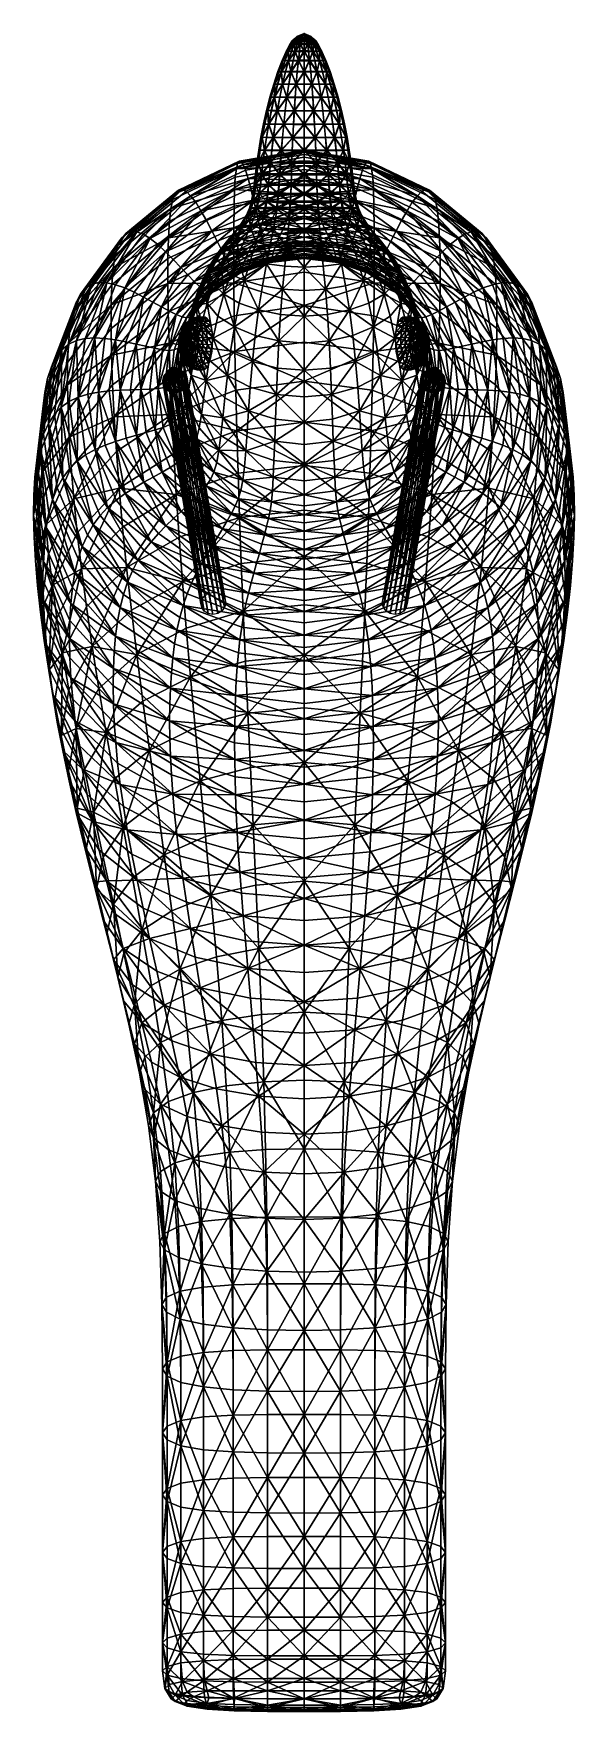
# Model space of a CAD drawing. Header units: millimetres. Extents: x -44 to 44, y -142 to 128.
import ezdxf

# ---------------------------------------------------------------- set-up
doc = ezdxf.new("R2010")
doc.units = ezdxf.units.MM
doc.layers.get('0').update_dxf_attribs({"color": 54, "true_color": 0x94b11b})

msp = doc.modelspace()

# ---------------------------------------------------------------- meshes
at = {"color": 53, "true_color": 0xc6e157}
mesh = msp.add_polyface(dxfattribs=at)
corners = [(-2.47, 125.04, 261.2), (-2.02, 125.04, 260.59), (-2.49, 123.53, 260.02), (-1.44, 125.03, 260.12), (-1.76, 123.53, 259.45), (0, 125.07, 259.76), (0, 123.55, 258.98), (-0.91, 123.54, 259.1), (-0.75, 125.05, 259.85), (0, 124.96, 265.49), (-0.75, 124.94, 265.4), (-0.91, 123.45, 265.95), (-1.44, 124.93, 265.13), (-2.02, 124.96, 264.67), (-2.48, 123.47, 265.04), (-2.47, 125, 264.06), (-2.76, 124.99, 263.37), (-3.4, 123.49, 263.45), (-2.88, 124.98, 262.63), (-3.52, 123.5, 262.53), (-3.05, 123.53, 260.75), (-3.4, 123.51, 261.61), (-2.77, 125.01, 261.89), (-0.6, 126.18, 260.5), (0, 126.22, 260.46), (-1.15, 126.14, 260.69), (-0.94, 126.71, 261.08), (-1.93, 126.19, 261.57), (-1.59, 126.17, 261.07), (-1.58, 126.09, 264.3), (-1.92, 126.14, 263.8), (-1.15, 126.04, 264.68), (-0.94, 126.62, 264.33), (0, 126.11, 264.91), (-0.6, 126.07, 264.87), (0, 126.94, 264.31), (-2.19, 126.14, 262.12), (-2.3, 126.09, 262.69), (-1.88, 126.67, 262.71), (-2.19, 126.12, 263.25), (-1.38, 126.97, 263.51)]
mesh.append_faces([[corners[k] for k in face] for face in [(0, 1, 2, 0), (3, 4, 2, 3), (2, 1, 3, 2), (5, 6, 7, 5), (7, 8, 5, 7), (3, 8, 7, 3), (9, 10, 11, 9), (12, 13, 14, 12), (15, 16, 17, 15), (18, 19, 17, 18), (17, 16, 18, 17), (0, 20, 21, 0), (21, 22, 0, 21), (18, 22, 21, 18), (5, 8, 23, 5), (23, 24, 5, 23), (3, 25, 23, 3), (23, 8, 3, 23), (23, 25, 26, 23), (0, 27, 28, 0), (28, 1, 0, 28), (3, 1, 28, 3), (28, 25, 3, 28), (15, 13, 29, 15), (29, 30, 15, 29), (12, 31, 29, 12), (29, 13, 12, 29), (29, 31, 32, 29), (9, 33, 34, 9), (34, 10, 9, 34), (34, 33, 35, 34), (12, 10, 34, 12), (34, 31, 12, 34), (0, 22, 36, 0), (36, 27, 0, 36), (18, 37, 36, 18), (36, 22, 18, 36), (36, 37, 38, 36), (15, 30, 39, 15), (39, 16, 15, 39), (39, 30, 40, 39), (18, 16, 39, 18), (39, 37, 18, 39)]], dxfattribs={"vtx2": -1, "vtx3": -1, "color": 53})
mesh = msp.add_polyface(dxfattribs=at)
corners = [(-0.94, 126.71, 261.08), (-0.53, 126.95, 261.11), (-0.6, 126.18, 260.5), (0, 127.03, 261.12), (0, 126.22, 260.46), (-1.38, 127.01, 261.92), (-1.13, 126.94, 261.45), (-1.59, 126.17, 261.07), (-1.93, 126.19, 261.57), (-1.15, 126.14, 260.69), (0, 127.85, 262.72), (0, 127.54, 261.81), (-0.58, 127.4, 261.71), (-0.79, 127.53, 262.26), (-0.94, 126.62, 264.33), (-1.13, 126.87, 263.98), (-1.58, 126.09, 264.3), (-1.38, 126.97, 263.51), (-1.92, 126.14, 263.8), (0, 126.94, 264.31), (-0.53, 126.86, 264.32), (-0.6, 126.07, 264.87), (-1.15, 126.04, 264.68), (-0.79, 127.5, 263.18), (-0.58, 127.34, 263.73), (0, 127.49, 263.63), (-1.88, 126.67, 262.71), (-1.66, 126.92, 262.37), (-2.19, 126.14, 262.12), (-1.66, 126.9, 263.06), (-2.19, 126.12, 263.25), (-2.3, 126.09, 262.69), (-1.17, 127.37, 262.72)]
mesh.append_faces([[corners[k] for k in face] for face in [(0, 1, 2, 0), (3, 4, 2, 3), (2, 1, 3, 2), (5, 6, 7, 5), (7, 8, 5, 7), (0, 9, 7, 0), (7, 6, 0, 7), (10, 11, 12, 10), (12, 13, 10, 12), (3, 1, 12, 3), (12, 11, 3, 12), (0, 6, 12, 0), (12, 1, 0, 12), (5, 13, 12, 5), (12, 6, 5, 12), (14, 15, 16, 14), (17, 18, 16, 17), (16, 15, 17, 16), (19, 20, 21, 19), (14, 22, 21, 14), (21, 20, 14, 21), (10, 23, 24, 10), (24, 25, 10, 24), (17, 15, 24, 17), (24, 23, 17, 24), (14, 20, 24, 14), (24, 15, 14, 24), (19, 25, 24, 19), (24, 20, 19, 24), (26, 27, 28, 26), (5, 8, 28, 5), (28, 27, 5, 28), (17, 29, 30, 17), (26, 31, 30, 26), (30, 29, 26, 30), (10, 13, 32, 10), (32, 23, 10, 32), (5, 27, 32, 5), (32, 13, 5, 32), (26, 29, 32, 26), (32, 27, 26, 32), (17, 23, 32, 17), (32, 29, 17, 32)]], dxfattribs={"vtx2": -1, "vtx3": -1, "color": 53})
mesh = msp.add_polyface(dxfattribs=at)
corners = [(0, 127.03, 261.12), (0.53, 126.95, 261.11), (0.6, 126.18, 260.5), (0, 126.22, 260.46), (0.94, 126.71, 261.08), (1.15, 126.14, 260.69), (0, 127.85, 262.72), (0.79, 127.53, 262.26), (0.58, 127.4, 261.71), (0, 127.54, 261.81), (1.38, 127.01, 261.92), (1.13, 126.94, 261.45), (1.59, 126.17, 261.07), (1.93, 126.19, 261.57), (1.38, 126.97, 263.51), (1.13, 126.87, 263.98), (1.58, 126.09, 264.3), (0.94, 126.62, 264.33), (0, 127.49, 263.63), (0.58, 127.34, 263.73), (0.79, 127.5, 263.18), (0, 126.94, 264.31), (0.53, 126.86, 264.32), (0.6, 126.07, 264.87), (0, 126.11, 264.91), (1.66, 126.92, 262.37), (2.19, 126.14, 262.12), (1.88, 126.67, 262.71), (2.3, 126.09, 262.69), (1.17, 127.37, 262.72), (1.66, 126.9, 263.06), (2.19, 126.12, 263.25), (1.92, 126.14, 263.8)]
mesh.append_faces([[corners[k] for k in face] for face in [(0, 1, 2, 0), (2, 3, 0, 2), (4, 5, 2, 4), (2, 1, 4, 2), (6, 7, 8, 6), (8, 9, 6, 8), (10, 11, 8, 10), (8, 7, 10, 8), (4, 1, 8, 4), (8, 11, 4, 8), (0, 9, 8, 0), (8, 1, 0, 8), (4, 11, 12, 4), (10, 13, 12, 10), (12, 11, 10, 12), (14, 15, 16, 14), (16, 15, 17, 16), (6, 18, 19, 6), (19, 20, 6, 19), (21, 22, 19, 21), (19, 18, 21, 19), (17, 15, 19, 17), (19, 22, 17, 19), (14, 20, 19, 14), (19, 15, 14, 19), (17, 22, 23, 17), (21, 24, 23, 21), (23, 22, 21, 23), (10, 25, 26, 10), (26, 13, 10, 26), (27, 28, 26, 27), (26, 25, 27, 26), (6, 20, 29, 6), (29, 7, 6, 29), (14, 30, 29, 14), (29, 20, 14, 29), (27, 25, 29, 27), (29, 30, 27, 29), (10, 7, 29, 10), (29, 25, 10, 29), (27, 30, 31, 27), (14, 32, 31, 14), (31, 30, 14, 31)]], dxfattribs={"vtx2": -1, "vtx3": -1, "color": 53})
mesh = msp.add_polyface(dxfattribs=at)
corners = [(2.47, 125.04, 261.2), (3.05, 123.53, 260.75), (2.49, 123.53, 260.02), (2.02, 125.04, 260.59), (1.44, 125.03, 260.12), (0, 125.07, 259.76), (0.75, 125.05, 259.85), (0.91, 123.54, 259.1), (1.76, 123.53, 259.45), (1.44, 124.93, 265.13), (0.75, 124.94, 265.4), (0.91, 123.45, 265.95), (2.47, 125, 264.06), (2.02, 124.96, 264.67), (2.48, 123.47, 265.04), (3.05, 123.49, 264.31), (3.4, 123.49, 263.45), (2.76, 124.99, 263.37), (2.88, 124.98, 262.63), (2.77, 125.01, 261.89), (3.4, 123.51, 261.61), (3.52, 123.5, 262.53), (0, 126.22, 260.46), (0.6, 126.18, 260.5), (1.15, 126.14, 260.69), (1.59, 126.17, 261.07), (1.93, 126.19, 261.57), (0.94, 126.71, 261.08), (1.92, 126.14, 263.8), (1.58, 126.09, 264.3), (1.38, 126.97, 263.51), (0.94, 126.62, 264.33), (1.15, 126.04, 264.68), (0, 124.96, 265.49), (0.6, 126.07, 264.87), (0, 126.11, 264.91), (2.19, 126.14, 262.12), (2.3, 126.09, 262.69), (2.19, 126.12, 263.25), (1.88, 126.67, 262.71)]
mesh.append_faces([[corners[k] for k in face] for face in [(0, 1, 2, 0), (2, 3, 0, 2), (4, 3, 2, 4), (5, 6, 7, 5), (4, 8, 7, 4), (7, 6, 4, 7), (9, 10, 11, 9), (12, 13, 14, 12), (12, 15, 16, 12), (16, 17, 12, 16), (18, 17, 16, 18), (0, 19, 20, 0), (18, 21, 20, 18), (20, 19, 18, 20), (5, 22, 23, 5), (23, 6, 5, 23), (4, 6, 23, 4), (23, 24, 4, 23), (0, 3, 25, 0), (25, 26, 0, 25), (4, 24, 25, 4), (25, 3, 4, 25), (25, 24, 27, 25), (12, 28, 29, 12), (29, 13, 12, 29), (29, 28, 30, 29), (31, 32, 29, 31), (9, 13, 29, 9), (29, 32, 9, 29), (33, 10, 34, 33), (34, 35, 33, 34), (9, 32, 34, 9), (34, 10, 9, 34), (34, 32, 31, 34), (0, 26, 36, 0), (36, 19, 0, 36), (18, 19, 36, 18), (36, 37, 18, 36), (12, 17, 38, 12), (38, 28, 12, 38), (18, 37, 38, 18), (38, 17, 18, 38), (38, 37, 39, 38)]], dxfattribs={"vtx2": -1, "vtx3": -1, "color": 53})
mesh = msp.add_polyface(dxfattribs=at)
corners = [(-2.49, 123.53, 260.02), (-3.05, 123.53, 260.75), (-2.47, 125.04, 261.2), (-2.1, 121.73, 258.73), (-2.98, 121.73, 259.4), (-1.76, 123.53, 259.45), (-3.66, 121.72, 260.27), (0, 121.74, 258.14), (-1.09, 121.74, 258.29), (-0.91, 123.54, 259.1), (0, 123.55, 258.98), (-1.44, 125.03, 260.12), (-1.26, 119.72, 257.48), (0, 119.72, 257.29), (-3.46, 119.72, 258.76), (-2.44, 119.72, 257.98), (-0.91, 123.45, 265.95), (0, 123.45, 266.07), (0, 124.96, 265.49), (-1.44, 124.93, 265.13), (-1.76, 123.45, 265.6), (-0.75, 124.94, 265.4), (-2.09, 121.68, 266.07), (-1.08, 121.67, 266.49), (0, 121.66, 266.65), (-2.47, 125, 264.06), (-3.05, 123.49, 264.31), (-2.48, 123.47, 265.04), (-2.02, 124.96, 264.67), (-3.64, 121.71, 264.53), (-2.97, 121.69, 265.4), (-3.44, 119.71, 265.74), (-1.25, 119.68, 267.01), (-3.4, 123.49, 263.45), (-4.19, 121.72, 262.4), (-4.05, 121.71, 263.51), (-3.52, 123.5, 262.53), (-4.06, 121.72, 261.3), (-3.4, 123.51, 261.61), (-2.88, 124.98, 262.63), (-4.71, 119.72, 260.97), (-4.7, 119.73, 263.54)]
mesh.append_faces([[corners[k] for k in face] for face in [(0, 1, 2, 0), (3, 4, 0, 3), (0, 5, 3, 0), (6, 1, 0, 6), (0, 4, 6, 0), (7, 8, 9, 7), (9, 10, 7, 9), (3, 5, 9, 3), (9, 8, 3, 9), (9, 5, 11, 9), (3, 8, 12, 3), (7, 13, 12, 7), (12, 8, 7, 12), (6, 4, 14, 6), (3, 15, 14, 3), (16, 17, 18, 16), (19, 20, 16, 19), (16, 21, 19, 16), (22, 23, 16, 22), (16, 20, 22, 16), (24, 17, 16, 24), (16, 23, 24, 16), (25, 26, 27, 25), (27, 28, 25, 27), (29, 30, 27, 29), (27, 26, 29, 27), (22, 20, 27, 22), (27, 30, 22, 27), (27, 20, 19, 27), (22, 30, 31, 22), (24, 23, 32, 24), (33, 26, 25, 33), (34, 35, 33, 34), (33, 36, 34, 33), (29, 26, 33, 29), (33, 35, 29, 33), (6, 37, 38, 6), (38, 1, 6, 38), (34, 36, 38, 34), (38, 37, 34, 38), (38, 36, 39, 38), (34, 37, 40, 34), (29, 35, 41, 29)]], dxfattribs={"vtx2": -1, "vtx3": -1, "color": 53})
mesh = msp.add_polyface(dxfattribs=at)
corners = [(3.65, 121.72, 260.27), (2.98, 121.73, 259.4), (2.49, 123.53, 260.02), (3.05, 123.53, 260.75), (2.1, 121.73, 258.73), (1.76, 123.53, 259.45), (1.44, 125.03, 260.12), (3.46, 119.72, 258.76), (0, 121.74, 258.14), (1.09, 121.74, 258.29), (1.26, 119.72, 257.48), (2.44, 119.72, 257.98), (0.91, 123.54, 259.1), (0, 123.55, 258.98), (0, 125.07, 259.76), (0, 124.96, 265.49), (0, 123.45, 266.07), (0.91, 123.45, 265.95), (0.75, 124.94, 265.4), (0, 121.66, 266.65), (1.08, 121.67, 266.49), (2.09, 121.68, 266.07), (1.76, 123.45, 265.6), (1.44, 124.93, 265.13), (1.25, 119.68, 267.01), (3.64, 121.71, 264.53), (2.97, 121.69, 265.4), (3.44, 119.71, 265.74), (2.48, 123.47, 265.04), (3.05, 123.49, 264.31), (2.47, 125, 264.06), (2.02, 124.96, 264.67), (4.05, 121.71, 263.51), (3.4, 123.49, 263.45), (4.19, 121.72, 262.4), (3.52, 123.5, 262.53), (2.88, 124.98, 262.63), (4.7, 119.73, 263.54), (4.06, 121.72, 261.3), (4.71, 119.72, 260.97), (3.4, 123.51, 261.61), (2.47, 125.04, 261.2)]
mesh.append_faces([[corners[k] for k in face] for face in [(0, 1, 2, 0), (2, 3, 0, 2), (4, 5, 2, 4), (2, 1, 4, 2), (2, 5, 6, 2), (4, 1, 7, 4), (7, 1, 0, 7), (8, 9, 10, 8), (4, 11, 10, 4), (10, 9, 4, 10), (12, 13, 14, 12), (4, 9, 12, 4), (12, 5, 4, 12), (8, 13, 12, 8), (12, 9, 8, 12), (15, 16, 17, 15), (17, 18, 15, 17), (19, 20, 17, 19), (17, 16, 19, 17), (21, 22, 17, 21), (17, 20, 21, 17), (17, 22, 23, 17), (21, 20, 24, 21), (25, 26, 27, 25), (28, 29, 30, 28), (23, 22, 28, 23), (28, 31, 23, 28), (21, 26, 28, 21), (28, 22, 21, 28), (25, 29, 28, 25), (28, 26, 25, 28), (25, 32, 33, 25), (33, 29, 25, 33), (34, 35, 33, 34), (33, 32, 34, 33), (33, 35, 36, 33), (34, 32, 37, 34), (0, 38, 39, 0), (40, 3, 41, 40), (34, 38, 40, 34), (40, 35, 34, 40), (0, 3, 40, 0), (40, 38, 0, 40)]], dxfattribs={"vtx2": -1, "vtx3": -1, "color": 53})
mesh = msp.add_polyface(dxfattribs=at)
corners = [(0, 117.59, 256.49), (-1.42, 117.59, 256.7), (-1.26, 119.72, 257.48), (0, 119.72, 257.29), (-2.75, 117.59, 257.27), (-2.44, 119.72, 257.98), (-2.1, 121.73, 258.73), (-4.79, 117.59, 259.29), (-4.24, 119.72, 259.77), (-3.46, 119.72, 258.76), (-3.91, 117.59, 258.15), (-3.66, 121.72, 260.27), (-2.98, 121.73, 259.4), (-4.77, 117.62, 264.9), (-3.89, 117.6, 266.03), (-3.44, 119.71, 265.74), (-4.23, 119.72, 264.73), (-2.74, 117.58, 266.91), (-2.42, 119.69, 266.51), (-2.09, 121.68, 266.07), (-3.64, 121.71, 264.53), (-2.97, 121.69, 265.4), (0, 117.56, 267.67), (0, 119.67, 267.19), (-1.25, 119.68, 267.01), (-1.41, 117.57, 267.47), (0, 121.66, 266.65), (-1.08, 121.67, 266.49), (-5.32, 117.6, 260.64), (-4.71, 119.72, 260.97), (-5.49, 117.61, 262.1), (-4.86, 119.73, 262.25), (-4.19, 121.72, 262.4), (-4.06, 121.72, 261.3), (-4.7, 119.73, 263.54), (-5.31, 117.62, 263.55), (-4.05, 121.71, 263.51), (-4.3, 115.43, 257.59), (-4.28, 115.45, 266.27), (-5.86, 115.45, 260.34), (-5.84, 115.46, 263.54)]
mesh.append_faces([[corners[k] for k in face] for face in [(0, 1, 2, 0), (2, 3, 0, 2), (4, 5, 2, 4), (2, 1, 4, 2), (2, 5, 6, 2), (7, 8, 9, 7), (9, 10, 7, 9), (9, 8, 11, 9), (9, 12, 6, 9), (4, 10, 9, 4), (9, 5, 4, 9), (13, 14, 15, 13), (15, 16, 13, 15), (17, 18, 15, 17), (15, 14, 17, 15), (15, 18, 19, 15), (20, 16, 15, 20), (15, 21, 20, 15), (22, 23, 24, 22), (24, 25, 22, 24), (24, 23, 26, 24), (19, 18, 24, 19), (24, 27, 19, 24), (17, 25, 24, 17), (24, 18, 17, 24), (7, 28, 29, 7), (29, 8, 7, 29), (30, 31, 29, 30), (29, 28, 30, 29), (29, 31, 32, 29), (11, 8, 29, 11), (29, 33, 11, 29), (13, 16, 34, 13), (34, 35, 13, 34), (34, 16, 20, 34), (32, 31, 34, 32), (34, 36, 32, 34), (30, 35, 34, 30), (34, 31, 30, 34), (7, 10, 37, 7), (17, 14, 38, 17), (30, 28, 39, 30), (13, 35, 40, 13)]], dxfattribs={"vtx2": -1, "vtx3": -1, "color": 53})
mesh = msp.add_polyface(dxfattribs=at)
corners = [(4.79, 117.59, 259.29), (3.91, 117.59, 258.15), (3.46, 119.72, 258.76), (4.24, 119.72, 259.77), (2.75, 117.59, 257.27), (2.44, 119.72, 257.98), (2.1, 121.73, 258.73), (3.65, 121.72, 260.27), (0, 117.59, 256.49), (0, 119.72, 257.29), (1.26, 119.72, 257.48), (1.42, 117.59, 256.7), (0, 121.74, 258.14), (0, 117.56, 267.67), (1.41, 117.57, 267.47), (1.25, 119.68, 267.01), (0, 119.67, 267.19), (2.74, 117.58, 266.91), (2.42, 119.69, 266.51), (2.09, 121.68, 266.07), (0, 121.66, 266.65), (1.08, 121.67, 266.49), (4.77, 117.62, 264.9), (4.23, 119.72, 264.73), (3.44, 119.71, 265.74), (3.89, 117.6, 266.03), (3.64, 121.71, 264.53), (2.97, 121.69, 265.4), (5.31, 117.62, 263.55), (4.7, 119.73, 263.54), (5.49, 117.61, 262.1), (4.86, 119.73, 262.25), (4.19, 121.72, 262.4), (4.05, 121.71, 263.51), (4.71, 119.72, 260.97), (5.32, 117.6, 260.64), (4.06, 121.72, 261.3), (1.57, 115.43, 255.99), (4.28, 115.45, 266.27), (5.86, 115.45, 260.34), (5.84, 115.46, 263.54)]
mesh.append_faces([[corners[k] for k in face] for face in [(0, 1, 2, 0), (2, 3, 0, 2), (4, 5, 2, 4), (2, 1, 4, 2), (2, 5, 6, 2), (7, 3, 2, 7), (8, 9, 10, 8), (10, 11, 8, 10), (10, 9, 12, 10), (4, 11, 10, 4), (10, 5, 4, 10), (13, 14, 15, 13), (15, 16, 13, 15), (17, 18, 15, 17), (15, 14, 17, 15), (15, 18, 19, 15), (20, 16, 15, 20), (15, 21, 20, 15), (22, 23, 24, 22), (24, 25, 22, 24), (24, 23, 26, 24), (19, 18, 24, 19), (24, 27, 19, 24), (17, 25, 24, 17), (24, 18, 17, 24), (22, 28, 29, 22), (29, 23, 22, 29), (30, 31, 29, 30), (29, 28, 30, 29), (29, 31, 32, 29), (26, 23, 29, 26), (29, 33, 26, 29), (0, 3, 34, 0), (34, 35, 0, 34), (34, 3, 7, 34), (32, 31, 34, 32), (34, 36, 32, 34), (30, 35, 34, 30), (34, 31, 30, 34), (8, 11, 37, 8), (22, 25, 38, 22), (0, 35, 39, 0), (30, 28, 40, 30)]], dxfattribs={"vtx2": -1, "vtx3": -1, "color": 53})
mesh = msp.add_polyface(dxfattribs=at)
corners = [(-6.36, 109.08, 257.76), (-5.19, 109.08, 256.24), (-5.39, 107.11, 255.88), (-7.29, 109.08, 261.49), (-7.06, 109.08, 259.56), (-7.34, 107.1, 259.33), (-6.06, 111.15, 258.09), (-4.94, 111.14, 256.64), (-5.7, 113.28, 258.45), (-4.65, 113.27, 257.09), (-5.28, 115.44, 258.85), (-4.3, 115.43, 257.59), (-5.68, 113.29, 265.12), (-4.62, 113.28, 266.47), (-4.28, 115.45, 266.27), (-5.25, 115.46, 265.03), (-6.34, 109.06, 265.22), (-5.17, 109.04, 266.73), (-4.92, 111.13, 266.62), (-6.04, 111.15, 265.18), (-4.79, 117.59, 259.29), (-5.86, 115.45, 260.34), (-5.32, 117.6, 260.64), (-6.33, 113.29, 260.06), (-6.53, 113.3, 261.79), (-6.05, 115.46, 261.94), (-5.49, 117.61, 262.1), (-6.73, 111.16, 259.8), (-6.94, 111.16, 261.64), (-6.71, 111.16, 263.48), (-7.05, 109.08, 263.43), (-6.31, 113.3, 263.52), (-5.84, 115.46, 263.54), (-4.77, 117.62, 264.9), (-5.31, 117.62, 263.55)]
mesh.append_faces([[corners[k] for k in face] for face in [(0, 1, 2, 0), (3, 4, 5, 3), (0, 6, 7, 0), (7, 1, 0, 7), (8, 9, 7, 8), (7, 6, 8, 7), (8, 10, 11, 8), (12, 13, 14, 12), (14, 15, 12, 14), (16, 17, 18, 16), (18, 19, 16, 18), (12, 19, 18, 12), (18, 13, 12, 18), (20, 10, 21, 20), (21, 22, 20, 21), (8, 23, 21, 8), (21, 10, 8, 21), (24, 25, 21, 24), (21, 23, 24, 21), (21, 25, 26, 21), (0, 4, 27, 0), (27, 6, 0, 27), (3, 28, 27, 3), (27, 4, 3, 27), (24, 23, 27, 24), (27, 28, 24, 27), (8, 6, 27, 8), (27, 23, 8, 27), (16, 19, 29, 16), (29, 30, 16, 29), (12, 31, 29, 12), (29, 19, 12, 29), (24, 28, 29, 24), (29, 31, 24, 29), (3, 30, 29, 3), (29, 28, 3, 29), (32, 15, 33, 32), (26, 25, 32, 26), (32, 34, 26, 32), (24, 31, 32, 24), (32, 25, 24, 32), (12, 15, 32, 12), (32, 31, 12, 32)]], dxfattribs={"vtx2": -1, "vtx3": -1, "color": 53})
mesh = msp.add_polyface(dxfattribs=at)
corners = [(0, 117.59, 256.49), (0, 115.43, 255.77), (-1.57, 115.43, 255.99), (-1.42, 117.59, 256.7), (0, 113.26, 255.12), (-1.69, 113.27, 255.37), (-3.27, 113.27, 256.05), (-3.03, 115.43, 256.62), (-2.75, 117.59, 257.27), (-1.8, 111.14, 254.81), (0, 111.13, 254.55), (0, 109.07, 254.04), (-3.65, 109.07, 255.07), (-3.48, 111.14, 255.53), (-4.94, 111.14, 256.64), (-4.65, 113.27, 257.09), (-4.3, 115.43, 257.59), (-5.28, 115.44, 258.85), (-4.79, 117.59, 259.29), (-3.91, 117.59, 258.15), (-5.7, 113.28, 258.45), (-4.77, 117.62, 264.9), (-5.25, 115.46, 265.03), (-4.28, 115.45, 266.27), (-3.89, 117.6, 266.03), (-3.26, 113.25, 267.51), (-3.01, 115.43, 267.24), (-4.62, 113.28, 266.47), (-2.74, 117.58, 266.91), (-4.92, 111.13, 266.62), (-3.46, 111.11, 267.72), (0, 113.23, 268.42), (-1.68, 113.24, 268.18), (-1.79, 111.08, 268.44), (0, 111.08, 268.69), (-3.64, 109.01, 267.89), (0, 117.56, 267.67), (-1.41, 117.57, 267.47), (-1.55, 115.41, 267.86), (0, 115.4, 268.08)]
mesh.append_faces([[corners[k] for k in face] for face in [(0, 1, 2, 0), (2, 3, 0, 2), (4, 5, 2, 4), (2, 1, 4, 2), (6, 7, 2, 6), (2, 5, 6, 2), (8, 3, 2, 8), (2, 7, 8, 2), (9, 10, 11, 9), (12, 13, 9, 12), (6, 5, 9, 6), (9, 13, 6, 9), (4, 10, 9, 4), (9, 5, 4, 9), (6, 13, 14, 6), (14, 15, 6, 14), (14, 13, 12, 14), (16, 17, 18, 16), (8, 7, 16, 8), (16, 19, 8, 16), (6, 15, 16, 6), (16, 7, 6, 16), (16, 15, 20, 16), (21, 22, 23, 21), (23, 24, 21, 23), (25, 26, 23, 25), (23, 27, 25, 23), (23, 26, 28, 23), (25, 27, 29, 25), (29, 30, 25, 29), (31, 32, 33, 31), (33, 34, 31, 33), (25, 30, 33, 25), (33, 32, 25, 33), (33, 30, 35, 33), (36, 37, 38, 36), (38, 39, 36, 38), (28, 26, 38, 28), (38, 37, 28, 38), (25, 32, 38, 25), (38, 26, 25, 38), (31, 39, 38, 31), (38, 32, 31, 38)]], dxfattribs={"vtx2": -1, "vtx3": -1, "color": 53})
mesh = msp.add_polyface(dxfattribs=at)
corners = [(1.57, 115.43, 255.99), (0, 115.43, 255.77), (0, 117.59, 256.49), (2.75, 117.59, 257.27), (3.03, 115.43, 256.62), (1.42, 117.59, 256.7), (3.27, 113.27, 256.05), (1.69, 113.27, 255.37), (0, 113.26, 255.12), (4.79, 117.59, 259.29), (5.28, 115.44, 258.85), (4.3, 115.43, 257.59), (3.91, 117.59, 258.15), (5.7, 113.28, 258.45), (4.65, 113.27, 257.09), (4.94, 111.14, 256.64), (3.48, 111.14, 255.53), (1.8, 111.14, 254.81), (0, 111.13, 254.55), (3.65, 109.07, 255.07), (4.28, 115.45, 266.27), (5.25, 115.46, 265.03), (4.77, 117.62, 264.9), (2.74, 117.58, 266.91), (3.01, 115.43, 267.24), (3.89, 117.6, 266.03), (3.26, 113.25, 267.51), (4.62, 113.28, 266.47), (5.68, 113.29, 265.12), (0, 117.56, 267.67), (0, 115.4, 268.08), (1.55, 115.41, 267.86), (1.41, 117.57, 267.47), (0, 113.23, 268.42), (1.68, 113.24, 268.18), (1.79, 111.08, 268.44), (0, 111.08, 268.69), (0, 108.98, 268.91), (3.46, 111.11, 267.72), (4.92, 111.13, 266.62), (3.64, 109.01, 267.89)]
mesh.append_faces([[corners[k] for k in face] for face in [(0, 1, 2, 0), (3, 4, 0, 3), (0, 5, 3, 0), (6, 7, 0, 6), (0, 4, 6, 0), (8, 1, 0, 8), (0, 7, 8, 0), (9, 10, 11, 9), (11, 12, 9, 11), (11, 10, 13, 11), (6, 4, 11, 6), (11, 14, 6, 11), (3, 12, 11, 3), (11, 4, 3, 11), (6, 14, 15, 6), (15, 16, 6, 15), (8, 7, 17, 8), (17, 18, 8, 17), (6, 16, 17, 6), (17, 7, 6, 17), (17, 16, 19, 17), (20, 21, 22, 20), (23, 24, 20, 23), (20, 25, 23, 20), (26, 27, 20, 26), (20, 24, 26, 20), (20, 27, 28, 20), (29, 30, 31, 29), (31, 32, 29, 31), (33, 34, 31, 33), (31, 30, 33, 31), (26, 24, 31, 26), (31, 34, 26, 31), (23, 32, 31, 23), (31, 24, 23, 31), (35, 36, 37, 35), (26, 34, 35, 26), (35, 38, 26, 35), (33, 36, 35, 33), (35, 34, 33, 35), (26, 38, 39, 26), (39, 27, 26, 39), (39, 38, 40, 39)]], dxfattribs={"vtx2": -1, "vtx3": -1, "color": 53})
mesh = msp.add_polyface(dxfattribs=at)
corners = [(6.34, 109.06, 265.22), (5.17, 109.04, 266.73), (5.37, 107.04, 266.81), (7.29, 109.08, 261.49), (7.05, 109.08, 263.43), (7.33, 107.08, 263.37), (6.36, 109.08, 257.76), (7.06, 109.08, 259.56), (7.34, 107.1, 259.33), (5.7, 113.28, 258.45), (4.65, 113.27, 257.09), (4.3, 115.43, 257.59), (5.19, 109.08, 256.24), (4.94, 111.14, 256.64), (6.06, 111.15, 258.09), (5.68, 113.29, 265.12), (5.25, 115.46, 265.03), (4.28, 115.45, 266.27), (6.04, 111.15, 265.18), (4.92, 111.13, 266.62), (4.62, 113.28, 266.47), (5.86, 115.45, 260.34), (5.28, 115.44, 258.85), (4.79, 117.59, 259.29), (5.49, 117.61, 262.1), (6.05, 115.46, 261.94), (5.32, 117.6, 260.64), (6.53, 113.3, 261.79), (6.33, 113.29, 260.06), (4.77, 117.62, 264.9), (5.84, 115.46, 263.54), (5.31, 117.62, 263.55), (6.31, 113.3, 263.52), (6.71, 111.16, 263.48), (6.94, 111.16, 261.64), (6.73, 111.16, 259.8)]
mesh.append_faces([[corners[k] for k in face] for face in [(0, 1, 2, 0), (3, 4, 5, 3), (6, 7, 8, 6), (9, 10, 11, 9), (6, 12, 13, 6), (13, 14, 6, 13), (9, 14, 13, 9), (13, 10, 9, 13), (15, 16, 17, 15), (0, 18, 19, 0), (19, 1, 0, 19), (15, 20, 19, 15), (19, 18, 15, 19), (21, 22, 23, 21), (24, 25, 21, 24), (21, 26, 24, 21), (27, 28, 21, 27), (21, 25, 27, 21), (9, 22, 21, 9), (21, 28, 9, 21), (29, 16, 30, 29), (30, 31, 29, 30), (15, 32, 30, 15), (30, 16, 15, 30), (27, 25, 30, 27), (30, 32, 27, 30), (30, 25, 24, 30), (0, 4, 33, 0), (33, 18, 0, 33), (3, 34, 33, 3), (33, 4, 3, 33), (27, 32, 33, 27), (33, 34, 27, 33), (15, 18, 33, 15), (33, 32, 15, 33), (6, 14, 35, 6), (35, 7, 6, 35), (9, 28, 35, 9), (35, 14, 9, 35), (27, 34, 35, 27), (35, 28, 27, 35), (3, 7, 35, 3), (35, 34, 3, 35)]], dxfattribs={"vtx2": -1, "vtx3": -1, "color": 53})
mesh = msp.add_polyface(dxfattribs=at)
corners = [(0, 107.39, 179.57), (0, 108.39, 172.14), (-9.79, 106.78, 172.51), (0, 108.96, 164.47), (0, 109.08, 156.67), (-10.43, 107.33, 157.23), (-9.42, 105.87, 179.89), (-9, 104.54, 186.96), (0, 105.97, 186.69), (0, 104.22, 193.54), (-3.65, 109.07, 255.07), (-3.8, 107.11, 254.67), (-5.39, 107.11, 255.88), (-3.92, 105.27, 254.3), (-5.56, 105.27, 255.56), (0, 109.07, 254.04), (0, 107.11, 253.6), (-1.96, 107.11, 253.88), (-1.89, 109.07, 254.32), (0, 105.27, 253.2), (-2.02, 105.27, 253.49), (-2.08, 103.61, 253.14), (0, 103.61, 252.84), (-4.03, 103.6, 253.98), (-5.72, 103.6, 255.27), (0, 108.98, 268.91), (-1.88, 108.99, 268.64), (-1.95, 106.99, 268.8), (0, 106.98, 269.09), (-3.64, 109.01, 267.89), (-3.78, 107.01, 268.02), (-3.91, 105.14, 268.13), (-2.02, 105.12, 268.93), (0, 105.11, 269.22), (-5.37, 107.04, 266.81), (-5.17, 109.04, 266.73), (-5.54, 105.17, 266.88), (-5.69, 103.48, 266.92), (-2.07, 103.42, 269.03), (-1.8, 111.14, 254.81), (-5.19, 109.08, 256.24), (-4.94, 111.14, 256.64), (-3.46, 111.11, 267.72), (-4.92, 111.13, 266.62), (0, 111.08, 268.69), (-1.79, 111.08, 268.44), (0, 108.75, 148.83), (0, 107.96, 141.05), (-10.89, 106.11, 141.8), (0, 106.62, 133.39), (0, 104.65, 125.91), (-11.18, 102.74, 126.85)]
mesh.append_faces([[corners[k] for k in face] for face in [(0, 1, 2, 0), (3, 4, 5, 3), (0, 6, 7, 0), (7, 8, 0, 7), (9, 8, 7, 9), (10, 11, 12, 10), (13, 14, 12, 13), (12, 11, 13, 12), (15, 16, 17, 15), (17, 18, 15, 17), (19, 20, 17, 19), (17, 16, 19, 17), (13, 11, 17, 13), (17, 20, 13, 17), (10, 18, 17, 10), (17, 11, 10, 17), (13, 20, 21, 13), (19, 22, 21, 19), (21, 20, 19, 21), (13, 23, 24, 13), (25, 26, 27, 25), (27, 28, 25, 27), (29, 30, 27, 29), (27, 26, 29, 27), (31, 32, 27, 31), (27, 30, 31, 27), (33, 28, 27, 33), (27, 32, 33, 27), (31, 30, 34, 31), (29, 35, 34, 29), (34, 30, 29, 34), (31, 36, 37, 31), (33, 32, 38, 33), (15, 18, 39, 15), (39, 18, 10, 39), (10, 40, 41, 10), (29, 42, 43, 29), (43, 35, 29, 43), (25, 44, 45, 25), (45, 26, 25, 45), (29, 26, 45, 29), (46, 47, 48, 46), (49, 50, 51, 49)]], dxfattribs={"vtx2": -1, "vtx3": -1, "color": 53})
mesh = msp.add_polyface(dxfattribs=at)
corners = [(0, 108.75, 148.83), (0, 109.08, 156.67), (10.43, 107.33, 157.23), (0, 107.39, 179.57), (9.42, 105.87, 179.89), (9.79, 106.78, 172.51), (0, 108.96, 164.47), (0, 108.39, 172.14), (0, 105.97, 186.69), (9, 104.54, 186.96), (0, 104.22, 193.54), (3.92, 105.27, 254.3), (3.8, 107.11, 254.67), (5.39, 107.11, 255.88), (3.65, 109.07, 255.07), (5.19, 109.08, 256.24), (5.56, 105.27, 255.56), (5.72, 103.6, 255.27), (0, 105.27, 253.2), (2.02, 105.27, 253.49), (2.08, 103.61, 253.14), (4.03, 103.6, 253.98), (0, 109.07, 254.04), (1.89, 109.07, 254.32), (1.96, 107.11, 253.88), (0, 107.11, 253.6), (0, 108.98, 268.91), (0, 106.98, 269.09), (1.95, 106.99, 268.8), (1.88, 108.99, 268.64), (0, 105.11, 269.22), (2.02, 105.12, 268.93), (3.91, 105.14, 268.13), (3.78, 107.01, 268.02), (3.64, 109.01, 267.89), (2.07, 103.42, 269.03), (5.37, 107.04, 266.81), (5.17, 109.04, 266.73), (5.54, 105.17, 266.88), (3.48, 111.14, 255.53), (4.94, 111.14, 256.64), (0, 111.13, 254.55), (1.8, 111.14, 254.81), (1.79, 111.08, 268.44), (3.46, 111.11, 267.72), (4.92, 111.13, 266.62), (0, 106.62, 133.39), (0, 107.96, 141.05), (10.89, 106.11, 141.8)]
mesh.append_faces([[corners[k] for k in face] for face in [(0, 1, 2, 0), (3, 4, 5, 3), (6, 7, 5, 6), (3, 8, 9, 3), (9, 8, 10, 9), (11, 12, 13, 11), (14, 15, 13, 14), (13, 12, 14, 13), (11, 16, 17, 11), (18, 19, 20, 18), (11, 21, 20, 11), (20, 19, 11, 20), (22, 23, 24, 22), (24, 25, 22, 24), (14, 12, 24, 14), (24, 23, 14, 24), (11, 19, 24, 11), (24, 12, 11, 24), (18, 25, 24, 18), (24, 19, 18, 24), (26, 27, 28, 26), (28, 29, 26, 28), (30, 31, 28, 30), (28, 27, 30, 28), (32, 33, 28, 32), (28, 31, 32, 28), (34, 29, 28, 34), (28, 33, 34, 28), (32, 31, 35, 32), (34, 33, 36, 34), (36, 37, 34, 36), (32, 38, 36, 32), (36, 33, 32, 36), (14, 39, 40, 14), (40, 15, 14, 40), (22, 41, 42, 22), (42, 23, 22, 42), (14, 23, 42, 14), (26, 29, 43, 26), (34, 44, 43, 34), (43, 29, 34, 43), (34, 37, 45, 34), (46, 47, 48, 46)]], dxfattribs={"vtx2": -1, "vtx3": -1, "color": 53})
mesh = msp.add_polyface(dxfattribs=at)
corners = [(-9.79, 106.78, 172.51), (-9.42, 105.87, 179.89), (0, 107.39, 179.57), (0, 108.96, 164.47), (-10.13, 107.27, 164.93), (0, 108.39, 172.14), (-19.63, 102.77, 166.26), (-18.97, 102.47, 173.64), (-18.24, 101.77, 180.84), (0, 108.75, 148.83), (-10.68, 106.95, 149.49), (-10.43, 107.33, 157.23), (0, 109.08, 156.67), (-20.69, 102.14, 151.31), (-20.2, 102.67, 158.8), (-5.39, 107.11, 255.88), (-6.61, 107.11, 257.46), (-6.36, 109.08, 257.76), (-5.19, 109.08, 256.24), (-3.65, 109.07, 255.07), (-6.82, 105.26, 257.19), (-5.56, 105.27, 255.56), (-5.72, 103.6, 255.27), (-3.92, 105.27, 254.3), (-6.34, 109.06, 265.22), (-6.6, 107.06, 265.24), (-5.37, 107.04, 266.81), (-5.17, 109.04, 266.73), (-6.81, 105.2, 265.25), (-5.54, 105.17, 266.88), (-3.91, 105.14, 268.13), (-7.05, 109.08, 263.43), (-7.33, 107.08, 263.37), (-7.29, 109.08, 261.49), (-7.58, 107.09, 261.35), (-7.82, 105.24, 261.22), (-7.57, 105.22, 263.31), (-7.34, 107.1, 259.33), (-7.06, 109.08, 259.56), (-7.57, 105.25, 259.13), (-7.79, 103.57, 258.95), (-7.01, 103.59, 256.95), (-7.77, 103.53, 263.26), (-10.89, 106.11, 141.8), (0, 106.62, 133.39), (-11.06, 104.73, 134.23), (0, 107.96, 141.05)]
mesh.append_faces([[corners[k] for k in face] for face in [(0, 1, 2, 0), (3, 4, 0, 3), (0, 5, 3, 0), (0, 4, 6, 0), (0, 7, 8, 0), (9, 10, 11, 9), (11, 12, 9, 11), (11, 10, 13, 11), (6, 4, 11, 6), (11, 14, 6, 11), (11, 4, 3, 11), (15, 16, 17, 15), (15, 18, 19, 15), (20, 16, 15, 20), (15, 21, 20, 15), (20, 21, 22, 20), (22, 21, 23, 22), (24, 25, 26, 24), (26, 27, 24, 26), (28, 29, 26, 28), (26, 25, 28, 26), (26, 29, 30, 26), (24, 31, 32, 24), (32, 25, 24, 32), (33, 34, 32, 33), (32, 31, 33, 32), (35, 36, 32, 35), (32, 34, 35, 32), (28, 25, 32, 28), (32, 36, 28, 32), (17, 16, 37, 17), (37, 38, 17, 37), (20, 39, 37, 20), (37, 16, 20, 37), (35, 34, 37, 35), (37, 39, 35, 37), (37, 34, 33, 37), (35, 39, 40, 35), (20, 41, 40, 20), (28, 36, 42, 28), (43, 10, 9, 43), (44, 45, 43, 44), (43, 46, 44, 43)]], dxfattribs={"vtx2": -1, "vtx3": -1, "color": 53})
mesh = msp.add_polyface(dxfattribs=at)
corners = [(10.43, 107.33, 157.23), (10.68, 106.95, 149.49), (0, 108.75, 148.83), (0, 108.96, 164.47), (10.13, 107.27, 164.93), (0, 109.08, 156.67), (19.63, 102.77, 166.26), (20.69, 102.14, 151.31), (20.2, 102.67, 158.8), (9.79, 106.78, 172.51), (0, 108.39, 172.14), (0, 107.39, 179.57), (9.42, 105.87, 179.89), (18.24, 101.77, 180.84), (18.97, 102.47, 173.64), (9, 104.54, 186.96), (6.36, 109.08, 257.76), (6.61, 107.11, 257.46), (5.39, 107.11, 255.88), (5.19, 109.08, 256.24), (6.82, 105.26, 257.19), (5.56, 105.27, 255.56), (3.92, 105.27, 254.3), (5.72, 103.6, 255.27), (6.81, 105.2, 265.25), (5.54, 105.17, 266.88), (5.69, 103.48, 266.92), (5.37, 107.04, 266.81), (6.6, 107.06, 265.24), (6.34, 109.06, 265.22), (7.33, 107.08, 263.37), (7.05, 109.08, 263.43), (7.57, 105.22, 263.31), (7.82, 105.24, 261.22), (7.58, 107.09, 261.35), (7.29, 109.08, 261.49), (7.77, 103.53, 263.26), (7.57, 105.25, 259.13), (7.79, 103.57, 258.95), (7.34, 107.1, 259.33), (7.06, 109.08, 259.56), (0, 106.62, 133.39), (11.06, 104.73, 134.23), (11.18, 102.74, 126.85), (10.89, 106.11, 141.8), (0, 107.96, 141.05)]
mesh.append_faces([[corners[k] for k in face] for face in [(0, 1, 2, 0), (3, 4, 0, 3), (0, 5, 3, 0), (0, 4, 6, 0), (7, 1, 0, 7), (0, 8, 7, 0), (9, 10, 11, 9), (9, 12, 13, 9), (6, 4, 9, 6), (9, 14, 6, 9), (9, 4, 3, 9), (15, 12, 11, 15), (16, 17, 18, 16), (18, 19, 16, 18), (20, 21, 18, 20), (18, 17, 20, 18), (18, 21, 22, 18), (23, 21, 20, 23), (24, 25, 26, 24), (27, 28, 29, 27), (24, 28, 27, 24), (27, 25, 24, 27), (29, 28, 30, 29), (30, 31, 29, 30), (24, 32, 30, 24), (30, 28, 24, 30), (33, 34, 30, 33), (30, 32, 33, 30), (30, 34, 35, 30), (33, 32, 36, 33), (20, 37, 38, 20), (39, 17, 16, 39), (35, 34, 39, 35), (39, 40, 35, 39), (33, 37, 39, 33), (39, 34, 33, 39), (20, 17, 39, 20), (39, 37, 20, 39), (41, 42, 43, 41), (2, 1, 44, 2), (44, 45, 2, 44), (44, 1, 7, 44), (44, 42, 41, 44)]], dxfattribs={"vtx2": -1, "vtx3": -1, "color": 53})
mesh = msp.add_polyface(dxfattribs=at)
corners = [(-28.65, 95.67, 161.29), (-29.35, 94.94, 154.16), (-35.97, 85.95, 157.89), (-34.13, 87.52, 171.36), (-27.84, 96, 168.42), (-35.13, 86.91, 164.62), (-19.63, 102.77, 166.26), (-20.2, 102.67, 158.8), (-20.69, 102.14, 151.31), (-31.74, 87.76, 184.72), (-25.88, 95.57, 182.44), (-26.91, 95.96, 175.49), (-33, 87.79, 178.07), (-18.24, 101.77, 180.84), (-18.97, 102.47, 173.64), (-9.79, 106.78, 172.51), (-10.43, 107.33, 157.23), (-24.74, 94.86, 189.22), (-30.34, 87.45, 191.26), (-28.86, 86.92, 197.68), (-16.58, 99.34, 194.53), (-17.43, 100.7, 187.8), (-23.53, 93.89, 195.82), (-14.83, 96.13, 207.42), (-15.7, 97.79, 201.07), (-22.28, 92.74, 202.23), (-21.04, 91.5, 208.45), (-21.81, 95, 122.45), (-21.89, 91.64, 115.8), (-31.05, 84.19, 120.25), (-21.9, 87.65, 109.47), (-11.31, 96.62, 112.86), (-11.26, 100.06, 119.7), (-19.84, 90.24, 214.47), (-13.98, 94.46, 213.62), (-21.41, 99.7, 136.55), (-21.65, 97.67, 129.39), (-30.71, 90.09, 133.27), (-30.37, 92.2, 140.1), (-30.93, 87.44, 126.63), (-21.1, 101.18, 143.87), (-29.92, 93.8, 147.08), (-10.89, 106.11, 141.8), (-11.18, 102.74, 126.85)]
mesh.append_faces([[corners[k] for k in face] for face in [(0, 1, 2, 0), (3, 4, 0, 3), (0, 5, 3, 0), (6, 7, 0, 6), (0, 4, 6, 0), (8, 1, 0, 8), (0, 7, 8, 0), (9, 10, 11, 9), (11, 12, 9, 11), (13, 14, 11, 13), (11, 10, 13, 11), (6, 4, 11, 6), (11, 14, 6, 11), (11, 4, 3, 11), (6, 14, 15, 6), (8, 7, 16, 8), (17, 10, 9, 17), (17, 18, 19, 17), (20, 21, 17, 20), (17, 22, 20, 17), (13, 10, 17, 13), (17, 21, 13, 17), (23, 24, 25, 23), (25, 26, 23, 25), (20, 22, 25, 20), (25, 24, 20, 25), (25, 22, 19, 25), (27, 28, 29, 27), (30, 28, 31, 30), (27, 32, 31, 27), (31, 28, 27, 31), (23, 26, 33, 23), (33, 34, 23, 33), (35, 36, 37, 35), (37, 38, 35, 37), (27, 39, 37, 27), (37, 36, 27, 37), (8, 40, 41, 8), (41, 1, 8, 41), (35, 38, 41, 35), (41, 40, 35, 41), (35, 40, 42, 35), (27, 36, 43, 27)]], dxfattribs={"vtx2": -1, "vtx3": -1, "color": 53})
mesh = msp.add_polyface(dxfattribs=at)
corners = [(-18.24, 101.77, 180.84), (-9.42, 105.87, 179.89), (-9.79, 106.78, 172.51), (-16.58, 99.34, 194.53), (-15.7, 97.79, 201.07), (-8.11, 101.06, 200.4), (-14.83, 96.13, 207.42), (-7.65, 99.11, 206.85), (-17.43, 100.7, 187.8), (-9, 104.54, 186.96), (-8.56, 102.91, 193.78), (-11.31, 96.62, 112.86), (-11.31, 92.48, 106.37), (-21.9, 87.65, 109.47), (-13.61, 92.4, 256.09), (-11.18, 93.56, 253.02), (-12, 92.37, 252.31), (-14.62, 90.82, 255.53), (-12.68, 91.18, 251.38), (-15.44, 89.22, 254.7), (-13.21, 90.05, 250.26), (-8.98, 92.63, 248.82), (-9.35, 91.82, 247.7), (-9.64, 91.09, 246.44), (-16.04, 88.87, 259.33), (-12.41, 93.9, 256.35), (-10.18, 94.72, 253.51), (-14.94, 90.92, 259.69), (-13.63, 92.84, 259.68), (-15.23, 89.25, 263.51), (-13.9, 91.63, 263.21), (-12.5, 93.79, 262.65), (-12.24, 94.6, 259.44), (-11.13, 95.3, 256.42), (-10.65, 92.13, 268.64), (-11.96, 92.95, 265.79), (-13.28, 90.38, 266.67), (-10.7, 95.2, 264.83), (-11.17, 95.71, 261.99), (-10.92, 96.19, 259.1), (-13.18, 92.87, 219.46), (-12.45, 91.48, 224.76), (-6.43, 93.66, 224.55), (-13.98, 94.46, 213.62), (-7.22, 97.14, 213.18), (-19.84, 90.24, 214.47), (-10.89, 106.11, 141.8), (-11.06, 104.73, 134.23), (-21.41, 99.7, 136.55), (-20.69, 102.14, 151.31), (-10.68, 106.95, 149.49), (-21.1, 101.18, 143.87), (-11.18, 102.74, 126.85), (-11.26, 100.06, 119.7), (-21.81, 95, 122.45), (-21.65, 97.67, 129.39)]
mesh.append_faces([[corners[k] for k in face] for face in [(0, 1, 2, 0), (3, 4, 5, 3), (6, 7, 5, 6), (5, 4, 6, 5), (0, 8, 9, 0), (9, 1, 0, 9), (3, 10, 9, 3), (9, 8, 3, 9), (11, 12, 13, 11), (14, 15, 16, 14), (16, 17, 14, 16), (16, 18, 19, 16), (20, 18, 21, 20), (20, 22, 23, 20), (14, 17, 24, 14), (14, 25, 26, 14), (26, 15, 14, 26), (14, 27, 28, 14), (28, 25, 14, 28), (29, 30, 28, 29), (28, 27, 29, 28), (31, 32, 28, 31), (28, 30, 31, 28), (33, 25, 28, 33), (28, 32, 33, 28), (34, 35, 36, 34), (31, 30, 36, 31), (36, 35, 31, 36), (31, 35, 37, 31), (37, 38, 31, 37), (37, 35, 34, 37), (33, 32, 39, 33), (31, 38, 39, 31), (39, 32, 31, 39), (40, 41, 42, 40), (6, 43, 44, 6), (40, 43, 45, 40), (46, 47, 48, 46), (49, 50, 46, 49), (46, 51, 49, 46), (52, 53, 54, 52), (48, 47, 52, 48), (52, 55, 48, 52)]], dxfattribs={"vtx2": -1, "vtx3": -1, "color": 53})
mesh = msp.add_polyface(dxfattribs=at)
corners = [(-8.11, 101.06, 200.4), (-8.56, 102.91, 193.78), (-16.58, 99.34, 194.53), (-11.31, 96.62, 112.86), (-11.26, 100.06, 119.7), (0, 101.97, 118.68), (-7.2, 102.12, 256.74), (-7.99, 102.1, 258.8), (-7.79, 103.57, 258.95), (-8.25, 102.09, 261.01), (-8.04, 103.55, 261.11), (-7.82, 105.24, 261.22), (-7.57, 105.25, 259.13), (-6.82, 105.26, 257.19), (-7.77, 103.53, 263.26), (-7.97, 102.06, 263.22), (-7.16, 102.04, 265.26), (-7.57, 105.22, 263.31), (-8.88, 97.78, 256.32), (-8.17, 98.82, 256.34), (-6.68, 98.88, 254.39), (-7.41, 100.9, 256.56), (-8.21, 100.89, 258.67), (-7.71, 99.83, 256.43), (-8.53, 99.81, 258.6), (-8.78, 99.78, 260.93), (-8.47, 100.88, 260.93), (-9.8, 97.58, 258.78), (-9.03, 98.74, 258.63), (-10.05, 97.34, 261.4), (-9.28, 98.65, 261.07), (-7.59, 99.69, 265.39), (-8.46, 99.74, 263.25), (-8.93, 98.54, 263.5), (-7.99, 98.43, 265.72), (-8.17, 100.86, 263.19), (-7.34, 100.83, 265.27), (-11.18, 102.74, 126.85), (-11.06, 104.73, 134.23), (0, 106.62, 133.39)]
mesh.append_faces([[corners[k] for k in face] for face in [(0, 1, 2, 0), (3, 4, 5, 3), (6, 7, 8, 6), (9, 10, 8, 9), (8, 7, 9, 8), (8, 10, 11, 8), (8, 12, 13, 8), (14, 15, 16, 14), (11, 10, 14, 11), (14, 17, 11, 14), (9, 15, 14, 9), (14, 10, 9, 14), (18, 19, 20, 18), (6, 21, 22, 6), (22, 7, 6, 22), (23, 24, 22, 23), (22, 21, 23, 22), (25, 26, 22, 25), (22, 24, 25, 22), (9, 7, 22, 9), (22, 26, 9, 22), (18, 27, 28, 18), (28, 19, 18, 28), (29, 30, 28, 29), (28, 27, 29, 28), (25, 24, 28, 25), (28, 30, 25, 28), (23, 19, 28, 23), (28, 24, 23, 28), (31, 32, 33, 31), (33, 34, 31, 33), (25, 30, 33, 25), (33, 32, 25, 33), (33, 30, 29, 33), (16, 15, 35, 16), (35, 36, 16, 35), (9, 26, 35, 9), (35, 15, 9, 35), (25, 32, 35, 25), (35, 26, 25, 35), (31, 36, 35, 31), (35, 32, 31, 35), (37, 38, 39, 37)]], dxfattribs={"vtx2": -1, "vtx3": -1, "color": 53})
mesh = msp.add_polyface(dxfattribs=at)
corners = [(0, 100.18, 206.68), (0, 102.26, 200.19), (-8.11, 101.06, 200.4), (0, 104.22, 193.54), (-8.56, 102.91, 193.78), (0, 101.97, 118.68), (0, 98.49, 111.76), (-11.31, 96.62, 112.86), (0, 102.14, 252.51), (-2.14, 102.14, 252.82), (-2.08, 103.61, 253.14), (0, 103.61, 252.84), (-4.14, 102.14, 253.68), (-4.03, 103.6, 253.98), (-3.92, 105.27, 254.3), (-4.11, 101.97, 268.28), (-4.01, 103.45, 268.21), (-5.69, 103.48, 266.92), (0, 101.94, 269.42), (0, 103.41, 269.33), (-2.07, 103.42, 269.03), (-2.12, 101.95, 269.12), (0, 105.11, 269.22), (-3.91, 105.14, 268.13), (-2.02, 105.12, 268.93), (0, 100.91, 252.2), (-2.2, 100.91, 252.52), (0, 99.86, 251.88), (-2.29, 99.86, 252.22), (-4.44, 99.86, 253.15), (-4.26, 100.91, 253.41), (-2.44, 98.94, 251.88), (0, 98.95, 251.52), (0, 98.11, 251.11), (-2.65, 98.09, 251.5), (-5.13, 98.03, 252.57), (-4.72, 98.92, 252.87), (0, 99.54, 269.73), (-2.24, 99.55, 269.41), (-2.35, 98.13, 269.88), (-4.34, 99.59, 268.54), (-4.56, 98.21, 268.98), (-2.17, 100.74, 269.2), (0, 100.73, 269.51), (-4.2, 100.77, 268.35), (-7.65, 99.11, 206.85), (-7.22, 97.14, 213.18)]
mesh.append_faces([[corners[k] for k in face] for face in [(0, 1, 2, 0), (3, 4, 2, 3), (2, 1, 3, 2), (5, 6, 7, 5), (8, 9, 10, 8), (10, 11, 8, 10), (12, 13, 10, 12), (10, 9, 12, 10), (10, 13, 14, 10), (15, 16, 17, 15), (18, 19, 20, 18), (20, 21, 18, 20), (20, 19, 22, 20), (23, 16, 20, 23), (20, 24, 23, 20), (15, 21, 20, 15), (20, 16, 15, 20), (8, 25, 26, 8), (26, 9, 8, 26), (27, 28, 26, 27), (26, 25, 27, 26), (29, 30, 26, 29), (26, 28, 29, 26), (12, 9, 26, 12), (26, 30, 12, 26), (31, 32, 33, 31), (31, 34, 35, 31), (29, 28, 31, 29), (31, 36, 29, 31), (27, 32, 31, 27), (31, 28, 27, 31), (37, 38, 39, 37), (40, 41, 39, 40), (39, 38, 40, 39), (18, 21, 42, 18), (42, 43, 18, 42), (15, 44, 42, 15), (42, 21, 15, 42), (40, 38, 42, 40), (42, 44, 40, 42), (37, 43, 42, 37), (42, 38, 37, 42), (0, 45, 46, 0)]], dxfattribs={"vtx2": -1, "vtx3": -1, "color": 53})
mesh = msp.add_polyface(dxfattribs=at)
corners = [(-8.11, 101.06, 200.4), (-7.65, 99.11, 206.85), (0, 100.18, 206.68), (-9, 104.54, 186.96), (-8.56, 102.91, 193.78), (0, 104.22, 193.54), (-7.2, 102.12, 256.74), (-7.01, 103.59, 256.95), (-5.72, 103.6, 255.27), (-5.87, 102.13, 255.01), (-6.82, 105.26, 257.19), (-4.14, 102.14, 253.68), (-4.03, 103.6, 253.98), (-7.16, 102.04, 265.26), (-5.83, 102, 266.97), (-5.69, 103.48, 266.92), (-6.99, 103.51, 265.25), (-4.11, 101.97, 268.28), (-4.01, 103.45, 268.21), (-3.91, 105.14, 268.13), (-6.81, 105.2, 265.25), (-5.54, 105.17, 266.88), (-7.79, 103.57, 258.95), (-7.77, 103.53, 263.26), (-7.71, 99.83, 256.43), (-6.29, 99.85, 254.58), (-6.68, 98.88, 254.39), (-8.17, 98.82, 256.34), (-4.44, 99.86, 253.15), (-4.72, 98.92, 252.87), (-5.13, 98.03, 252.57), (-6.04, 100.91, 254.79), (-7.41, 100.9, 256.56), (-4.26, 100.91, 253.41), (-7.34, 100.83, 265.27), (-5.97, 100.8, 267.01), (-7.59, 99.69, 265.39), (-6.17, 99.64, 267.18), (-4.34, 99.59, 268.54), (-4.2, 100.77, 268.35), (-6.49, 98.31, 267.57), (-4.56, 98.21, 268.98), (-7.99, 98.43, 265.72), (0, 101.97, 118.68), (-11.26, 100.06, 119.7), (-11.18, 102.74, 126.85), (0, 104.65, 125.91)]
mesh.append_faces([[corners[k] for k in face] for face in [(0, 1, 2, 0), (3, 4, 5, 3), (6, 7, 8, 6), (8, 9, 6, 8), (8, 7, 10, 8), (11, 9, 8, 11), (8, 12, 11, 8), (13, 14, 15, 13), (15, 16, 13, 15), (15, 14, 17, 15), (15, 18, 19, 15), (20, 16, 15, 20), (15, 21, 20, 15), (22, 7, 6, 22), (13, 16, 23, 13), (23, 16, 20, 23), (24, 25, 26, 24), (26, 27, 24, 26), (28, 29, 26, 28), (26, 25, 28, 26), (26, 29, 30, 26), (6, 9, 31, 6), (31, 32, 6, 31), (11, 33, 31, 11), (31, 9, 11, 31), (28, 25, 31, 28), (31, 33, 28, 31), (24, 32, 31, 24), (31, 25, 24, 31), (13, 34, 35, 13), (35, 14, 13, 35), (36, 37, 35, 36), (35, 34, 36, 35), (38, 39, 35, 38), (35, 37, 38, 35), (17, 14, 35, 17), (35, 39, 17, 35), (38, 37, 40, 38), (40, 41, 38, 40), (36, 42, 40, 36), (40, 37, 36, 40), (43, 44, 45, 43), (45, 46, 43, 45)]], dxfattribs={"vtx2": -1, "vtx3": -1, "color": 53})
mesh = msp.add_polyface(dxfattribs=at)
corners = [(8.11, 101.06, 200.4), (8.56, 102.91, 193.78), (0, 104.22, 193.54), (9, 104.54, 186.96), (0, 101.97, 118.68), (11.26, 100.06, 119.7), (11.31, 96.62, 112.86), (7.2, 102.12, 256.74), (5.87, 102.13, 255.01), (5.72, 103.6, 255.27), (7.01, 103.59, 256.95), (4.14, 102.14, 253.68), (4.03, 103.6, 253.98), (3.92, 105.27, 254.3), (6.82, 105.26, 257.19), (7.16, 102.04, 265.26), (6.99, 103.51, 265.25), (5.69, 103.48, 266.92), (5.83, 102, 266.97), (6.81, 105.2, 265.25), (5.54, 105.17, 266.88), (3.91, 105.14, 268.13), (4.11, 101.97, 268.28), (4.01, 103.45, 268.21), (7.77, 103.53, 263.26), (7.79, 103.57, 258.95), (7.41, 100.9, 256.56), (6.04, 100.91, 254.79), (7.71, 99.83, 256.43), (6.29, 99.85, 254.58), (4.44, 99.86, 253.15), (4.26, 100.91, 253.41), (6.68, 98.88, 254.39), (4.72, 98.92, 252.87), (5.97, 100.8, 267.01), (7.34, 100.83, 265.27), (4.2, 100.77, 268.35), (4.34, 99.59, 268.54), (6.17, 99.64, 267.18), (7.59, 99.69, 265.39), (6.49, 98.31, 267.57), (7.99, 98.43, 265.72), (4.56, 98.21, 268.98), (11.18, 102.74, 126.85), (0, 104.65, 125.91), (0, 106.62, 133.39)]
mesh.append_faces([[corners[k] for k in face] for face in [(0, 1, 2, 0), (2, 1, 3, 2), (4, 5, 6, 4), (7, 8, 9, 7), (9, 10, 7, 9), (11, 12, 9, 11), (9, 8, 11, 9), (9, 12, 13, 9), (14, 10, 9, 14), (15, 16, 17, 15), (17, 18, 15, 17), (17, 16, 19, 17), (17, 20, 21, 17), (22, 18, 17, 22), (17, 23, 22, 17), (24, 16, 15, 24), (19, 16, 24, 19), (7, 10, 25, 7), (25, 10, 14, 25), (7, 26, 27, 7), (27, 8, 7, 27), (28, 29, 27, 28), (27, 26, 28, 27), (30, 31, 27, 30), (27, 29, 30, 27), (11, 8, 27, 11), (27, 31, 11, 27), (30, 29, 32, 30), (32, 33, 30, 32), (32, 29, 28, 32), (15, 18, 34, 15), (34, 35, 15, 34), (22, 36, 34, 22), (34, 18, 22, 34), (37, 38, 34, 37), (34, 36, 37, 34), (39, 35, 34, 39), (34, 38, 39, 34), (39, 38, 40, 39), (40, 41, 39, 40), (37, 42, 40, 37), (40, 38, 37, 40), (43, 44, 45, 43)]], dxfattribs={"vtx2": -1, "vtx3": -1, "color": 53})
mesh = msp.add_polyface(dxfattribs=at)
corners = [(0, 100.18, 206.68), (7.65, 99.11, 206.85), (8.11, 101.06, 200.4), (0, 102.26, 200.19), (0, 104.22, 193.54), (0, 102.14, 252.51), (0, 103.61, 252.84), (2.08, 103.61, 253.14), (2.14, 102.14, 252.82), (0, 105.27, 253.2), (4.14, 102.14, 253.68), (4.03, 103.6, 253.98), (0, 101.94, 269.42), (2.12, 101.95, 269.12), (2.07, 103.42, 269.03), (0, 103.41, 269.33), (4.11, 101.97, 268.28), (4.01, 103.45, 268.21), (3.91, 105.14, 268.13), (0, 105.11, 269.22), (2.02, 105.12, 268.93), (5.69, 103.48, 266.92), (2.2, 100.91, 252.52), (0, 100.91, 252.2), (4.26, 100.91, 253.41), (4.44, 99.86, 253.15), (2.29, 99.86, 252.22), (0, 99.86, 251.88), (0, 98.11, 251.11), (0, 98.95, 251.52), (2.44, 98.94, 251.88), (4.72, 98.92, 252.87), (5.13, 98.03, 252.57), (0, 100.73, 269.51), (2.17, 100.74, 269.2), (0, 99.54, 269.73), (2.24, 99.55, 269.41), (4.34, 99.59, 268.54), (4.2, 100.77, 268.35), (2.35, 98.13, 269.88), (0, 98.1, 270.2), (0, 98.09, 213.07), (7.22, 97.14, 213.18), (0, 101.97, 118.68), (0, 104.65, 125.91), (11.18, 102.74, 126.85)]
mesh.append_faces([[corners[k] for k in face] for face in [(0, 1, 2, 0), (2, 3, 0, 2), (4, 3, 2, 4), (5, 6, 7, 5), (7, 8, 5, 7), (7, 6, 9, 7), (10, 8, 7, 10), (7, 11, 10, 7), (12, 13, 14, 12), (14, 15, 12, 14), (16, 17, 14, 16), (14, 13, 16, 14), (14, 17, 18, 14), (19, 15, 14, 19), (14, 20, 19, 14), (18, 17, 21, 18), (5, 8, 22, 5), (22, 23, 5, 22), (10, 24, 22, 10), (22, 8, 10, 22), (25, 26, 22, 25), (22, 24, 25, 22), (27, 23, 22, 27), (22, 26, 27, 22), (28, 29, 30, 28), (27, 26, 30, 27), (30, 29, 27, 30), (25, 31, 30, 25), (30, 26, 25, 30), (30, 31, 32, 30), (12, 33, 34, 12), (34, 13, 12, 34), (35, 36, 34, 35), (34, 33, 35, 34), (37, 38, 34, 37), (34, 36, 37, 34), (16, 13, 34, 16), (34, 38, 16, 34), (37, 36, 39, 37), (35, 40, 39, 35), (39, 36, 35, 39), (0, 41, 42, 0), (43, 44, 45, 43)]], dxfattribs={"vtx2": -1, "vtx3": -1, "color": 53})
mesh = msp.add_polyface(dxfattribs=at)
corners = [(14.83, 96.13, 207.42), (15.7, 97.79, 201.07), (8.11, 101.06, 200.4), (16.58, 99.34, 194.53), (8.56, 102.91, 193.78), (17.43, 100.7, 187.8), (9, 104.54, 186.96), (18.24, 101.77, 180.84), (9.42, 105.87, 179.89), (11.31, 96.62, 112.86), (11.26, 100.06, 119.7), (21.81, 95, 122.45), (13.61, 92.4, 256.09), (14.62, 90.82, 255.53), (12, 92.37, 252.31), (11.18, 93.56, 253.02), (15.44, 89.22, 254.7), (12.68, 91.18, 251.38), (8.98, 92.63, 248.82), (13.21, 90.05, 250.26), (9.35, 91.82, 247.7), (14.94, 90.92, 259.69), (16.04, 88.87, 259.33), (10.18, 94.72, 253.51), (12.41, 93.9, 256.35), (11.13, 95.3, 256.42), (13.63, 92.84, 259.68), (12.24, 94.6, 259.44), (12.5, 93.79, 262.65), (13.9, 91.63, 263.21), (15.23, 89.25, 263.51), (10.92, 96.19, 259.1), (11.17, 95.71, 261.99), (10.65, 92.13, 268.64), (11.96, 92.95, 265.79), (10.7, 95.2, 264.83), (13.28, 90.38, 266.67), (13.18, 92.87, 219.46), (12.45, 91.48, 224.76), (17.67, 87.96, 225.33), (13.98, 94.46, 213.62), (19.84, 90.24, 214.47), (18.7, 89.03, 220.14), (7.22, 97.14, 213.18), (7.65, 99.11, 206.85), (11.18, 102.74, 126.85), (11.06, 104.73, 134.23), (21.41, 99.7, 136.55), (10.89, 106.11, 141.8), (21.1, 101.18, 143.87)]
mesh.append_faces([[corners[k] for k in face] for face in [(0, 1, 2, 0), (3, 4, 2, 3), (2, 1, 3, 2), (3, 5, 6, 3), (6, 4, 3, 6), (7, 8, 6, 7), (6, 5, 7, 6), (9, 10, 11, 9), (12, 13, 14, 12), (14, 15, 12, 14), (14, 13, 16, 14), (14, 17, 18, 14), (18, 17, 19, 18), (19, 20, 18, 19), (12, 21, 22, 12), (12, 15, 23, 12), (23, 24, 12, 23), (25, 24, 23, 25), (12, 24, 26, 12), (26, 21, 12, 26), (25, 27, 26, 25), (26, 24, 25, 26), (28, 29, 26, 28), (26, 27, 28, 26), (26, 29, 30, 26), (28, 27, 31, 28), (31, 32, 28, 31), (31, 27, 25, 31), (33, 34, 35, 33), (28, 32, 35, 28), (35, 34, 28, 35), (28, 34, 36, 28), (36, 29, 28, 36), (36, 34, 33, 36), (37, 38, 39, 37), (0, 40, 41, 0), (37, 42, 41, 37), (37, 40, 43, 37), (0, 44, 43, 0), (43, 40, 0, 43), (45, 46, 47, 45), (47, 46, 48, 47), (48, 49, 47, 48)]], dxfattribs={"vtx2": -1, "vtx3": -1, "color": 53})
mesh = msp.add_polyface(dxfattribs=at)
corners = [(28.65, 95.67, 161.29), (35.13, 86.91, 164.62), (35.97, 85.95, 157.89), (20.69, 102.14, 151.31), (20.2, 102.67, 158.8), (29.35, 94.94, 154.16), (19.63, 102.77, 166.26), (27.84, 96, 168.42), (34.13, 87.52, 171.36), (10.43, 107.33, 157.23), (18.24, 101.77, 180.84), (18.97, 102.47, 173.64), (9.79, 106.78, 172.51), (26.91, 95.96, 175.49), (25.88, 95.57, 182.44), (31.74, 87.76, 184.72), (33, 87.79, 178.07), (16.58, 99.34, 194.53), (15.7, 97.79, 201.07), (22.28, 92.74, 202.23), (23.53, 93.89, 195.82), (14.83, 96.13, 207.42), (21.04, 91.5, 208.45), (24.74, 94.86, 189.22), (30.34, 87.45, 191.26), (17.43, 100.7, 187.8), (28.86, 86.92, 197.68), (21.81, 95, 122.45), (21.89, 91.64, 115.8), (11.31, 96.62, 112.86), (21.9, 87.65, 109.47), (11.31, 92.48, 106.37), (19.84, 90.24, 214.47), (13.98, 94.46, 213.62), (13.18, 92.87, 219.46), (21.65, 97.67, 129.39), (30.71, 90.09, 133.27), (21.41, 99.7, 136.55), (30.37, 92.2, 140.1), (11.18, 102.74, 126.85), (11.26, 100.06, 119.7), (21.1, 101.18, 143.87), (10.89, 106.11, 141.8), (29.92, 93.8, 147.08)]
mesh.append_faces([[corners[k] for k in face] for face in [(0, 1, 2, 0), (3, 4, 0, 3), (0, 5, 3, 0), (6, 7, 0, 6), (0, 4, 6, 0), (0, 7, 8, 0), (6, 4, 9, 6), (10, 11, 12, 10), (13, 14, 15, 13), (8, 7, 13, 8), (13, 16, 8, 13), (6, 11, 13, 6), (13, 7, 6, 13), (10, 14, 13, 10), (13, 11, 10, 13), (17, 18, 19, 17), (19, 20, 17, 19), (21, 22, 19, 21), (19, 18, 21, 19), (15, 14, 23, 15), (23, 24, 15, 23), (10, 25, 23, 10), (23, 14, 10, 23), (17, 20, 23, 17), (23, 25, 17, 23), (23, 20, 26, 23), (27, 28, 29, 27), (30, 31, 29, 30), (29, 28, 30, 29), (32, 22, 21, 32), (32, 33, 34, 32), (27, 35, 36, 27), (37, 38, 36, 37), (36, 35, 37, 36), (37, 35, 39, 37), (27, 40, 39, 27), (39, 35, 27, 39), (3, 41, 42, 3), (43, 5, 2, 43), (37, 41, 43, 37), (43, 38, 37, 43), (3, 5, 43, 3), (43, 41, 3, 43)]], dxfattribs={"vtx2": -1, "vtx3": -1, "color": 53})
mesh = msp.add_polyface(dxfattribs=at)
corners = [(8.11, 101.06, 200.4), (7.65, 99.11, 206.85), (14.83, 96.13, 207.42), (7.16, 102.04, 265.26), (7.97, 102.06, 263.22), (7.77, 103.53, 263.26), (8.25, 102.09, 261.01), (8.04, 103.55, 261.11), (7.82, 105.24, 261.22), (7.57, 105.22, 263.31), (6.81, 105.2, 265.25), (7.79, 103.57, 258.95), (7.99, 102.1, 258.8), (7.2, 102.12, 256.74), (7.57, 105.25, 259.13), (8.88, 97.78, 256.32), (7.27, 97.93, 254.22), (6.68, 98.88, 254.39), (8.17, 98.82, 256.34), (7.71, 99.83, 256.43), (8.21, 100.89, 258.67), (7.41, 100.9, 256.56), (8.47, 100.88, 260.93), (8.78, 99.78, 260.93), (8.53, 99.81, 258.6), (7.34, 100.83, 265.27), (8.17, 100.86, 263.19), (7.59, 99.69, 265.39), (8.46, 99.74, 263.25), (8.93, 98.54, 263.5), (7.99, 98.43, 265.72), (8.62, 96.83, 266.37), (9.28, 98.65, 261.07), (9.03, 98.74, 258.63), (9.8, 97.58, 258.78), (10.05, 97.34, 261.4), (11.18, 102.74, 126.85), (11.26, 100.06, 119.7), (0, 101.97, 118.68)]
mesh.append_faces([[corners[k] for k in face] for face in [(0, 1, 2, 0), (3, 4, 5, 3), (6, 7, 5, 6), (5, 4, 6, 5), (5, 7, 8, 5), (5, 9, 10, 5), (11, 12, 13, 11), (8, 7, 11, 8), (11, 14, 8, 11), (6, 12, 11, 6), (11, 7, 6, 11), (15, 16, 17, 15), (17, 18, 15, 17), (19, 18, 17, 19), (13, 12, 20, 13), (20, 21, 13, 20), (6, 22, 20, 6), (20, 12, 6, 20), (23, 24, 20, 23), (20, 22, 23, 20), (19, 21, 20, 19), (20, 24, 19, 20), (3, 25, 26, 3), (26, 4, 3, 26), (27, 28, 26, 27), (26, 25, 27, 26), (23, 22, 26, 23), (26, 28, 23, 26), (6, 4, 26, 6), (26, 22, 6, 26), (29, 30, 31, 29), (23, 28, 29, 23), (29, 32, 23, 29), (27, 30, 29, 27), (29, 28, 27, 29), (15, 18, 33, 15), (33, 34, 15, 33), (19, 24, 33, 19), (33, 18, 19, 33), (23, 32, 33, 23), (33, 24, 23, 33), (33, 32, 35, 33), (36, 37, 38, 36)]], dxfattribs={"vtx2": -1, "vtx3": -1, "color": 53})
mesh = msp.add_polyface(dxfattribs=at)
corners = [(-11.31, 96.62, 112.86), (0, 98.49, 111.76), (0, 94.3, 105.21), (0, 95.07, 248.51), (0, 94.43, 247.59), (-4.4, 94.19, 248.18), (-4.09, 94.9, 249.08), (-3.73, 95.65, 249.84), (0, 95.77, 249.31), (-7.91, 94.4, 250.63), (-7.21, 95.31, 251.29), (-6.46, 96.22, 251.81), (-3.34, 96.44, 250.49), (0, 96.51, 250.01), (-5.13, 98.03, 252.57), (-5.74, 97.13, 252.23), (-8.12, 96.91, 254.05), (-7.27, 97.93, 254.22), (0, 98.11, 251.11), (0, 97.29, 250.6), (-2.97, 97.25, 251.04), (-2.65, 98.09, 251.5), (-4.91, 96.38, 269.8), (-6.99, 96.59, 268.32), (-7.73, 94.25, 269.53), (-5.43, 93.88, 271.12), (0, 96.18, 271.07), (-2.53, 96.24, 270.74), (-2.8, 93.62, 272.11), (-2.44, 98.94, 251.88), (-4.72, 98.92, 252.87), (-6.68, 98.88, 254.39), (-8.88, 97.78, 256.32), (-6.49, 98.31, 267.57), (-7.99, 98.43, 265.72), (-8.62, 96.83, 266.37), (-4.56, 98.21, 268.98), (0, 98.1, 270.2), (-2.35, 98.13, 269.88), (0, 99.54, 269.73), (0, 96.13, 219.1), (-6.8, 95.28, 219.16), (-6.43, 93.66, 224.55), (-7.22, 97.14, 213.18), (0, 98.09, 213.07), (0, 100.18, 206.68)]
mesh.append_faces([[corners[k] for k in face] for face in [(0, 1, 2, 0), (3, 4, 5, 3), (5, 6, 3, 5), (3, 6, 7, 3), (7, 8, 3, 7), (9, 10, 7, 9), (7, 6, 9, 7), (11, 12, 7, 11), (7, 10, 11, 7), (13, 8, 7, 13), (7, 12, 13, 7), (14, 15, 16, 14), (16, 17, 14, 16), (16, 15, 11, 16), (18, 19, 20, 18), (20, 21, 18, 20), (13, 12, 20, 13), (20, 19, 13, 20), (11, 15, 20, 11), (20, 12, 11, 20), (14, 21, 20, 14), (20, 15, 14, 20), (22, 23, 24, 22), (24, 25, 22, 24), (26, 27, 28, 26), (22, 25, 28, 22), (28, 27, 22, 28), (18, 21, 29, 18), (14, 30, 29, 14), (31, 17, 32, 31), (14, 17, 31, 14), (33, 34, 35, 33), (22, 36, 33, 22), (33, 23, 22, 33), (26, 37, 38, 26), (38, 27, 26, 38), (38, 37, 39, 38), (22, 27, 38, 22), (38, 36, 22, 38), (40, 41, 42, 40), (43, 44, 45, 43), (40, 44, 43, 40), (43, 41, 40, 43)]], dxfattribs={"vtx2": -1, "vtx3": -1, "color": 53})
mesh = msp.add_polyface(dxfattribs=at)
corners = [(11.31, 96.62, 112.86), (0, 98.49, 111.76), (0, 101.97, 118.68), (0, 94.3, 105.21), (0, 95.07, 248.51), (4.09, 94.9, 249.08), (4.4, 94.19, 248.18), (0, 95.77, 249.31), (3.73, 95.65, 249.84), (0, 96.51, 250.01), (3.34, 96.44, 250.49), (6.46, 96.22, 251.81), (7.21, 95.31, 251.29), (7.91, 94.4, 250.63), (0, 98.11, 251.11), (2.65, 98.09, 251.5), (2.97, 97.25, 251.04), (0, 97.29, 250.6), (5.13, 98.03, 252.57), (5.74, 97.13, 252.23), (8.12, 96.91, 254.05), (7.27, 97.93, 254.22), (4.91, 96.38, 269.8), (5.43, 93.88, 271.12), (7.73, 94.25, 269.53), (6.99, 96.59, 268.32), (0, 96.18, 271.07), (0, 93.53, 272.46), (2.8, 93.62, 272.11), (2.53, 96.24, 270.74), (4.72, 98.92, 252.87), (6.68, 98.88, 254.39), (2.44, 98.94, 251.88), (2.35, 98.13, 269.88), (0, 98.1, 270.2), (4.56, 98.21, 268.98), (4.34, 99.59, 268.54), (6.49, 98.31, 267.57), (8.62, 96.83, 266.37), (0, 96.13, 219.1), (0, 94.41, 224.53), (6.43, 93.66, 224.55), (7.22, 97.14, 213.18), (7.65, 99.11, 206.85), (0, 100.18, 206.68), (6.8, 95.28, 219.16), (0, 98.09, 213.07)]
mesh.append_faces([[corners[k] for k in face] for face in [(0, 1, 2, 0), (3, 1, 0, 3), (4, 5, 6, 4), (4, 7, 8, 4), (8, 5, 4, 8), (9, 10, 8, 9), (8, 7, 9, 8), (11, 12, 8, 11), (8, 10, 11, 8), (13, 5, 8, 13), (8, 12, 13, 8), (14, 15, 16, 14), (16, 17, 14, 16), (18, 19, 16, 18), (16, 15, 18, 16), (11, 10, 16, 11), (16, 19, 11, 16), (9, 17, 16, 9), (16, 10, 9, 16), (11, 19, 20, 11), (18, 21, 20, 18), (20, 19, 18, 20), (22, 23, 24, 22), (24, 25, 22, 24), (26, 27, 28, 26), (28, 29, 26, 28), (22, 29, 28, 22), (18, 30, 31, 18), (31, 21, 18, 31), (32, 15, 14, 32), (18, 15, 32, 18), (26, 29, 33, 26), (33, 34, 26, 33), (22, 35, 33, 22), (33, 29, 22, 33), (33, 35, 36, 33), (37, 25, 38, 37), (22, 25, 37, 22), (37, 35, 22, 37), (39, 40, 41, 39), (42, 43, 44, 42), (39, 45, 42, 39), (42, 46, 39, 42)]], dxfattribs={"vtx2": -1, "vtx3": -1, "color": 53})
mesh = msp.add_polyface(dxfattribs=at)
corners = [(-7.91, 94.4, 250.63), (-8.5, 93.5, 249.8), (-12, 92.37, 252.31), (-11.18, 93.56, 253.02), (-8.98, 92.63, 248.82), (-12.68, 91.18, 251.38), (-4.4, 94.19, 248.18), (-9.64, 91.09, 246.44), (-9.35, 91.82, 247.7), (-4.84, 92.93, 246.05), (-13.21, 90.05, 250.26), (-11.13, 95.3, 256.42), (-9.13, 95.84, 253.83), (-10.18, 94.72, 253.51), (-12.41, 93.9, 256.35), (-6.46, 96.22, 251.81), (-7.21, 95.31, 251.29), (-8.88, 97.78, 256.32), (-7.27, 97.93, 254.22), (-8.12, 96.91, 254.05), (-9.91, 96.6, 256.38), (-8.62, 96.83, 266.37), (-9.54, 94.7, 267.42), (-7.73, 94.25, 269.53), (-6.99, 96.59, 268.32), (-10.65, 92.13, 268.64), (-8.62, 91.4, 270.93), (-6.05, 90.81, 272.63), (-9.65, 97.08, 264), (-10.7, 95.2, 264.83), (-10.05, 97.34, 261.4), (-11.17, 95.71, 261.99), (-10.92, 96.19, 259.1), (-9.8, 97.58, 258.78), (-6.49, 98.31, 267.57), (-7.99, 98.43, 265.72), (-8.93, 98.54, 263.5), (-6.43, 93.66, 224.55), (-6.8, 95.28, 219.16), (-13.18, 92.87, 219.46), (-11.82, 90.38, 229.31), (-6.1, 92.38, 229.1), (-12.45, 91.48, 224.76), (-7.22, 97.14, 213.18), (-7.65, 99.11, 206.85), (-14.83, 96.13, 207.42), (-13.98, 94.46, 213.62)]
mesh.append_faces([[corners[k] for k in face] for face in [(0, 1, 2, 0), (2, 3, 0, 2), (4, 5, 2, 4), (2, 1, 4, 2), (4, 1, 6, 4), (7, 8, 9, 7), (4, 8, 10, 4), (11, 12, 13, 11), (13, 14, 11, 13), (15, 16, 13, 15), (13, 12, 15, 13), (0, 3, 13, 0), (13, 16, 0, 13), (17, 18, 19, 17), (19, 20, 17, 19), (15, 12, 19, 15), (11, 20, 19, 11), (19, 12, 11, 19), (21, 22, 23, 21), (23, 24, 21, 23), (25, 26, 23, 25), (23, 22, 25, 23), (23, 26, 27, 23), (21, 28, 29, 21), (29, 22, 21, 29), (30, 31, 29, 30), (29, 28, 30, 29), (25, 22, 29, 25), (17, 20, 32, 17), (32, 33, 17, 32), (32, 20, 11, 32), (30, 33, 32, 30), (32, 31, 30, 32), (21, 24, 34, 21), (21, 35, 36, 21), (36, 28, 21, 36), (30, 28, 36, 30), (37, 38, 39, 37), (40, 41, 37, 40), (37, 42, 40, 37), (43, 44, 45, 43), (39, 38, 43, 39), (43, 46, 39, 43)]], dxfattribs={"vtx2": -1, "vtx3": -1, "color": 53})
mesh = msp.add_polyface(dxfattribs=at)
corners = [(11.31, 96.62, 112.86), (11.31, 92.48, 106.37), (0, 94.3, 105.21), (11.82, 90.38, 229.31), (6.1, 92.38, 229.1), (5.84, 91.58, 232.59), (8.98, 92.63, 248.82), (8.5, 93.5, 249.8), (12, 92.37, 252.31), (7.91, 94.4, 250.63), (11.18, 93.56, 253.02), (9.64, 91.09, 246.44), (9.35, 91.82, 247.7), (13.21, 90.05, 250.26), (4.84, 92.93, 246.05), (8.88, 97.78, 256.32), (9.91, 96.6, 256.38), (8.12, 96.91, 254.05), (7.27, 97.93, 254.22), (11.13, 95.3, 256.42), (9.13, 95.84, 253.83), (6.46, 96.22, 251.81), (7.21, 95.31, 251.29), (10.18, 94.72, 253.51), (8.62, 96.83, 266.37), (6.99, 96.59, 268.32), (7.73, 94.25, 269.53), (9.54, 94.7, 267.42), (10.65, 92.13, 268.64), (8.62, 91.4, 270.93), (9.8, 97.58, 258.78), (10.92, 96.19, 259.1), (10.05, 97.34, 261.4), (11.17, 95.71, 261.99), (10.7, 95.2, 264.83), (9.64, 97.08, 264), (7.99, 98.43, 265.72), (6.49, 98.31, 267.57), (8.93, 98.54, 263.5), (9.28, 98.65, 261.07), (9.03, 98.74, 258.63), (12.45, 91.48, 224.76), (6.43, 93.66, 224.55), (13.18, 92.87, 219.46), (6.8, 95.28, 219.16), (7.22, 97.14, 213.18), (9.84, 90.46, 245.05), (5.09, 91.93, 243.53), (10, 89.95, 243.54)]
mesh.append_faces([[corners[k] for k in face] for face in [(0, 1, 2, 0), (3, 4, 5, 3), (6, 7, 8, 6), (9, 10, 8, 9), (8, 7, 9, 8), (11, 12, 13, 11), (6, 12, 14, 6), (15, 16, 17, 15), (17, 18, 15, 17), (19, 20, 17, 19), (17, 16, 19, 17), (17, 20, 21, 17), (9, 22, 23, 9), (23, 10, 9, 23), (21, 20, 23, 21), (23, 22, 21, 23), (23, 20, 19, 23), (24, 25, 26, 24), (26, 27, 24, 26), (28, 27, 26, 28), (26, 29, 28, 26), (15, 30, 31, 15), (31, 16, 15, 31), (32, 33, 31, 32), (31, 30, 32, 31), (19, 16, 31, 19), (24, 27, 34, 24), (34, 35, 24, 34), (34, 27, 28, 34), (32, 35, 34, 32), (34, 33, 32, 34), (24, 36, 37, 24), (24, 35, 38, 24), (32, 39, 38, 32), (38, 35, 32, 38), (32, 30, 40, 32), (3, 41, 42, 3), (42, 4, 3, 42), (43, 44, 42, 43), (42, 41, 43, 42), (45, 44, 43, 45), (11, 46, 47, 11), (47, 46, 48, 47)]], dxfattribs={"vtx2": -1, "vtx3": -1, "color": 53})
mesh = msp.add_polyface(dxfattribs=at)
corners = [(-35.97, 85.95, 157.89), (-35.13, 86.91, 164.62), (-28.65, 95.67, 161.29), (-34.13, 87.52, 171.36), (-33, 87.79, 178.07), (-26.91, 95.96, 175.49), (-31.74, 87.76, 184.72), (-36.62, 78.46, 181.36), (-35.23, 78.8, 187.68), (-37.87, 77.86, 175.01), (-39.07, 67.73, 179.13), (-36.36, 69.35, 191.07), (-37.79, 68.66, 185.1), (-39.9, 75.77, 162.37), (-38.96, 76.97, 168.68), (-41.14, 65.13, 167.3), (-30.36, 78.58, 206.19), (-32.05, 78.81, 200.14), (-33.09, 70.17, 202.96), (-33.68, 78.9, 193.95), (-30.34, 87.45, 191.26), (-34.77, 69.85, 197.04), (-28.86, 86.92, 197.68), (-38.08, 71.33, 120.05), (-31.06, 80.39, 114.15), (-30.98, 76.09, 108.37), (-37.91, 78.04, 131.93), (-30.93, 87.44, 126.63), (-31.05, 84.19, 120.25), (-38.05, 74.91, 125.87), (-42.19, 64.45, 132.33), (-37.63, 80.68, 138.2), (-30.71, 90.09, 133.27), (-37.22, 82.86, 144.65), (-30.37, 92.2, 140.1), (-29.35, 94.94, 154.16), (-29.92, 93.8, 147.08), (-36.67, 84.61, 151.22), (-40.66, 74.24, 156.13), (-41.27, 72.35, 149.97), (-41.72, 70.1, 143.93)]
mesh.append_faces([[corners[k] for k in face] for face in [(0, 1, 2, 0), (3, 4, 5, 3), (6, 4, 7, 6), (7, 8, 6, 7), (3, 9, 7, 3), (7, 4, 3, 7), (7, 9, 10, 7), (11, 8, 7, 11), (7, 12, 11, 7), (0, 13, 14, 0), (14, 1, 0, 14), (14, 13, 15, 14), (3, 1, 14, 3), (14, 9, 3, 14), (16, 17, 18, 16), (6, 8, 19, 6), (19, 20, 6, 19), (19, 8, 11, 19), (18, 17, 19, 18), (19, 21, 18, 19), (22, 20, 19, 22), (19, 17, 22, 19), (23, 24, 25, 23), (26, 27, 28, 26), (28, 29, 26, 28), (23, 29, 28, 23), (28, 24, 23, 28), (26, 29, 30, 26), (26, 31, 32, 26), (32, 27, 26, 32), (33, 34, 32, 33), (32, 31, 33, 32), (0, 35, 36, 0), (36, 37, 0, 36), (33, 37, 36, 33), (36, 34, 33, 36), (0, 37, 38, 0), (38, 13, 0, 38), (33, 39, 38, 33), (38, 37, 33, 38), (40, 31, 26, 40), (33, 31, 40, 33), (40, 39, 33, 40)]], dxfattribs={"vtx2": -1, "vtx3": -1, "color": 53})
mesh = msp.add_polyface(dxfattribs=at)
corners = [(-21.44, 73.96, 0.55), (-21.58, 73.78, 0.47), (-21.74, 73.71, 0.8), (-21.55, 73.94, 0.9), (-21.83, 73.6, 1.13), (-21.61, 73.87, 1.25), (-21.36, 73.91, 2.46), (-21.81, 73.65, 2.37), (-22.04, 73.38, 3.68), (-21.3, 74.06, 1.31), (-31.74, 87.76, 184.72), (-30.34, 87.45, 191.26), (-24.74, 94.86, 189.22), (-28.86, 86.92, 197.68), (-23.53, 93.89, 195.82), (-25.81, 85.46, 209.98), (-21.04, 91.5, 208.45), (-22.28, 92.74, 202.23), (-27.34, 86.24, 203.93), (-30.36, 78.58, 206.19), (-28.67, 78.25, 212.07), (-32.05, 78.81, 200.14), (-29.61, 70.49, 214.49), (-31.35, 70.37, 208.79), (-21.9, 87.65, 109.47), (-21.85, 83.09, 103.5), (-30.98, 76.09, 108.37), (-31.06, 80.39, 114.15), (-21.72, 78.02, 97.94), (-30.81, 71.34, 102.95), (-31.05, 84.19, 120.25), (-30.93, 87.44, 126.63), (-21.81, 95, 122.45), (-21.89, 91.64, 115.8), (-21.74, 76.89, 236.97), (-22.78, 76.99, 232.81), (-23.48, 70.76, 235.04), (-22.39, 70.94, 239.39), (-21.49, 71.25, 243.39), (-24.34, 84.65, 215.81), (-19.84, 90.24, 214.47), (-22.94, 83.87, 221.32), (-20.55, 82.63, 230.99), (-21.66, 83.18, 226.41), (-24.04, 77.22, 228.17), (-25.46, 77.54, 223.12), (-26.28, 70.6, 225.31), (-24.8, 70.66, 230.33), (-27.02, 77.89, 217.74), (-27.9, 70.55, 220.01)]
mesh.append_faces([[corners[k] for k in face] for face in [(0, 1, 2, 0), (2, 3, 0, 2), (2, 4, 5, 2), (5, 3, 2, 5), (6, 7, 8, 6), (7, 6, 9, 7), (10, 11, 12, 10), (13, 14, 12, 13), (15, 16, 17, 15), (17, 18, 15, 17), (13, 18, 17, 13), (15, 18, 19, 15), (19, 20, 15, 19), (13, 21, 19, 13), (19, 18, 13, 19), (22, 20, 19, 22), (19, 23, 22, 19), (24, 25, 26, 24), (26, 27, 24, 26), (28, 29, 26, 28), (26, 25, 28, 26), (30, 31, 32, 30), (24, 27, 30, 24), (30, 33, 24, 30), (34, 35, 36, 34), (34, 37, 38, 34), (15, 39, 40, 15), (40, 16, 15, 40), (40, 39, 41, 40), (42, 43, 44, 42), (44, 35, 42, 44), (41, 45, 44, 41), (44, 43, 41, 44), (44, 45, 46, 44), (36, 35, 44, 36), (44, 47, 36, 44), (15, 20, 48, 15), (48, 39, 15, 48), (48, 20, 22, 48), (46, 45, 48, 46), (48, 49, 46, 48), (41, 39, 48, 41), (48, 45, 41, 48)]], dxfattribs={"vtx2": -1, "vtx3": -1, "color": 53})
mesh = msp.add_polyface(dxfattribs=at)
corners = [(0, 94.3, 105.21), (0, 89.47, 99.07), (-11.28, 87.73, 100.27), (-11.31, 92.48, 106.37), (-11.31, 96.62, 112.86), (0, 91.73, 238.69), (0, 91.67, 237.08), (-5.47, 91.03, 237.32), (-5.34, 91.1, 239.04), (0, 91.8, 235.11), (-5.63, 91.16, 235.25), (0, 93.07, 229.09), (-6.1, 92.38, 229.1), (-5.84, 91.58, 232.59), (0, 92.24, 232.53), (-11.82, 90.38, 229.31), (0, 93.84, 246.57), (-4.65, 93.53, 247.17), (-4.4, 94.19, 248.18), (0, 94.43, 247.59), (-8.98, 92.63, 248.82), (-7.91, 94.4, 250.63), (-4.09, 94.9, 249.08), (-8.5, 93.5, 249.8), (0, 92.85, 244.25), (-4.99, 92.39, 244.83), (-4.84, 92.93, 246.05), (0, 93.31, 245.45), (-9.64, 91.09, 246.44), (-9.35, 91.82, 247.7), (-6.05, 90.81, 272.63), (-5.43, 93.88, 271.12), (-7.73, 94.25, 269.53), (-2.8, 93.62, 272.11), (0, 93.53, 272.46), (0, 96.18, 271.07), (-3.11, 90.41, 273.69), (0, 90.26, 274.06), (0, 94.41, 224.53), (-6.43, 93.66, 224.55), (0, 96.13, 219.1), (0, 92.45, 242.99), (-5.09, 91.93, 243.53), (0, 92.13, 241.64), (-5.17, 91.56, 242.14), (-10, 89.95, 243.54), (-9.84, 90.46, 245.05), (-5.25, 91.28, 240.64), (0, 91.89, 240.21)]
mesh.append_faces([[corners[k] for k in face] for face in [(0, 1, 2, 0), (0, 3, 4, 0), (5, 6, 7, 5), (7, 8, 5, 7), (9, 10, 7, 9), (7, 6, 9, 7), (11, 12, 13, 11), (13, 14, 11, 13), (13, 12, 15, 13), (9, 14, 13, 9), (13, 10, 9, 13), (16, 17, 18, 16), (18, 19, 16, 18), (18, 17, 20, 18), (21, 22, 18, 21), (18, 23, 21, 18), (24, 25, 26, 24), (26, 27, 24, 26), (26, 25, 28, 26), (20, 17, 26, 20), (26, 29, 20, 26), (16, 27, 26, 16), (26, 17, 16, 26), (30, 31, 32, 30), (33, 34, 35, 33), (30, 36, 33, 30), (33, 31, 30, 33), (37, 34, 33, 37), (33, 36, 37, 33), (11, 38, 39, 11), (39, 12, 11, 39), (39, 38, 40, 39), (24, 41, 42, 24), (42, 25, 24, 42), (43, 44, 42, 43), (42, 41, 43, 42), (42, 44, 45, 42), (28, 25, 42, 28), (42, 46, 28, 42), (5, 8, 47, 5), (47, 48, 5, 47), (43, 48, 47, 43), (47, 44, 43, 47)]], dxfattribs={"vtx2": -1, "vtx3": -1, "color": 53})
mesh = msp.add_polyface(dxfattribs=at)
corners = [(0, 94.3, 105.21), (11.31, 92.48, 106.37), (11.28, 87.73, 100.27), (0, 91.73, 238.69), (5.34, 91.1, 239.04), (5.47, 91.03, 237.32), (0, 91.67, 237.08), (0, 91.8, 235.11), (5.63, 91.16, 235.25), (0, 93.07, 229.09), (0, 92.24, 232.53), (5.84, 91.58, 232.59), (6.1, 92.38, 229.1), (0, 92.85, 244.25), (0, 93.31, 245.45), (4.84, 92.93, 246.05), (4.99, 92.39, 244.83), (0, 93.84, 246.57), (4.65, 93.53, 247.17), (8.98, 92.63, 248.82), (9.64, 91.09, 246.44), (9.35, 91.82, 247.7), (4.4, 94.19, 248.18), (0, 94.43, 247.59), (0, 95.07, 248.51), (7.91, 94.4, 250.63), (8.5, 93.5, 249.8), (4.09, 94.9, 249.08), (6.05, 90.81, 272.63), (8.62, 91.4, 270.93), (7.73, 94.25, 269.53), (5.43, 93.88, 271.12), (0, 90.26, 274.06), (3.11, 90.41, 273.69), (2.8, 93.62, 272.11), (0, 93.53, 272.46), (4.91, 96.38, 269.8), (6.43, 93.66, 224.55), (0, 94.41, 224.53), (6.8, 95.28, 219.16), (0, 96.13, 219.1), (5.09, 91.93, 243.53), (0, 92.45, 242.99), (0, 92.13, 241.64), (5.17, 91.56, 242.14), (0, 91.89, 240.21), (5.25, 91.28, 240.64), (10, 89.95, 243.54)]
mesh.append_faces([[corners[k] for k in face] for face in [(0, 1, 2, 0), (3, 4, 5, 3), (5, 6, 3, 5), (7, 6, 5, 7), (5, 8, 7, 5), (9, 10, 11, 9), (11, 12, 9, 11), (7, 8, 11, 7), (11, 10, 7, 11), (13, 14, 15, 13), (15, 16, 13, 15), (17, 18, 15, 17), (15, 14, 17, 15), (15, 18, 19, 15), (20, 16, 15, 20), (15, 21, 20, 15), (22, 23, 24, 22), (25, 26, 22, 25), (22, 27, 25, 22), (19, 18, 22, 19), (22, 26, 19, 22), (17, 23, 22, 17), (22, 18, 17, 22), (28, 29, 30, 28), (30, 31, 28, 30), (32, 33, 34, 32), (34, 35, 32, 34), (28, 31, 34, 28), (34, 33, 28, 34), (34, 31, 36, 34), (9, 12, 37, 9), (37, 38, 9, 37), (37, 39, 40, 37), (13, 16, 41, 13), (41, 42, 13, 41), (41, 16, 20, 41), (43, 42, 41, 43), (41, 44, 43, 41), (3, 45, 46, 3), (46, 4, 3, 46), (43, 44, 46, 43), (46, 45, 43, 46), (46, 44, 47, 46)]], dxfattribs={"vtx2": -1, "vtx3": -1, "color": 53})
mesh = msp.add_polyface(dxfattribs=at)
corners = [(21.44, 73.96, 0.55), (21.55, 73.94, 0.9), (21.74, 73.71, 0.8), (21.58, 73.78, 0.47), (21.61, 73.87, 1.25), (21.83, 73.6, 1.13), (21.36, 73.91, 2.46), (21.43, 73.74, 3.81), (22.04, 73.38, 3.68), (21.81, 73.65, 2.37), (21.3, 74.06, 1.31), (25.81, 85.46, 209.98), (27.34, 86.24, 203.93), (22.28, 92.74, 202.23), (21.04, 91.5, 208.45), (28.86, 86.92, 197.68), (23.53, 93.89, 195.82), (30.34, 87.45, 191.26), (24.74, 94.86, 189.22), (28.67, 78.25, 212.07), (30.36, 78.58, 206.19), (21.9, 87.65, 109.47), (21.89, 91.64, 115.8), (31.05, 84.19, 120.25), (31.06, 80.39, 114.15), (21.81, 95, 122.45), (30.93, 87.44, 126.63), (21.72, 78.02, 97.94), (21.85, 83.09, 103.5), (30.98, 76.09, 108.37), (30.81, 71.34, 102.95), (21.74, 76.89, 236.97), (22.78, 76.99, 232.81), (20.55, 82.63, 230.99), (23.48, 70.76, 235.04), (22.39, 70.94, 239.39), (19.84, 90.24, 214.47), (24.34, 84.65, 215.81), (22.94, 83.87, 221.32), (24.04, 77.22, 228.17), (21.66, 83.18, 226.41), (26.28, 70.6, 225.31), (25.46, 77.54, 223.12), (24.8, 70.66, 230.33), (27.02, 77.89, 217.74), (29.61, 70.49, 214.49), (27.9, 70.55, 220.01), (30.71, 90.09, 133.27)]
mesh.append_faces([[corners[k] for k in face] for face in [(0, 1, 2, 0), (2, 3, 0, 2), (2, 1, 4, 2), (4, 5, 2, 4), (6, 7, 8, 6), (9, 4, 10, 9), (11, 12, 13, 11), (13, 14, 11, 13), (15, 16, 13, 15), (13, 12, 15, 13), (15, 17, 18, 15), (11, 19, 20, 11), (20, 12, 11, 20), (15, 12, 20, 15), (21, 22, 23, 21), (23, 24, 21, 23), (25, 26, 23, 25), (23, 22, 25, 23), (27, 28, 29, 27), (29, 30, 27, 29), (21, 24, 29, 21), (29, 28, 21, 29), (31, 32, 33, 31), (34, 32, 31, 34), (31, 35, 34, 31), (11, 14, 36, 11), (36, 37, 11, 36), (38, 37, 36, 38), (33, 32, 39, 33), (39, 40, 33, 39), (39, 32, 34, 39), (41, 42, 39, 41), (39, 43, 41, 39), (38, 40, 39, 38), (39, 42, 38, 39), (11, 37, 44, 11), (44, 19, 11, 44), (38, 42, 44, 38), (44, 37, 38, 44), (44, 42, 41, 44), (45, 19, 44, 45), (44, 46, 45, 44), (47, 26, 25, 47)]], dxfattribs={"vtx2": -1, "vtx3": -1, "color": 53})
mesh = msp.add_polyface(dxfattribs=at)
corners = [(35.97, 85.95, 157.89), (29.35, 94.94, 154.16), (28.65, 95.67, 161.29), (34.13, 87.52, 171.36), (35.13, 86.91, 164.62), (31.74, 87.76, 184.72), (33, 87.79, 178.07), (26.91, 95.96, 175.49), (38.96, 76.97, 168.68), (39.9, 75.77, 162.37), (37.87, 77.86, 175.01), (39.07, 67.73, 179.13), (35.23, 78.8, 187.68), (36.62, 78.46, 181.36), (36.36, 69.35, 191.07), (30.36, 78.58, 206.19), (28.67, 78.25, 212.07), (29.61, 70.49, 214.49), (33.09, 70.17, 202.96), (32.05, 78.81, 200.14), (31.35, 70.37, 208.79), (28.86, 86.92, 197.68), (30.34, 87.45, 191.26), (33.68, 78.9, 193.95), (34.77, 69.85, 197.04), (37.91, 78.04, 131.93), (38.05, 74.91, 125.87), (31.05, 84.19, 120.25), (30.93, 87.44, 126.63), (38.08, 71.33, 120.05), (31.06, 80.39, 114.15), (30.98, 76.09, 108.37), (30.71, 90.09, 133.27), (37.63, 80.68, 138.2), (37.22, 82.86, 144.65), (30.37, 92.2, 140.1), (36.67, 84.61, 151.22), (29.92, 93.8, 147.08), (41.72, 70.1, 143.93), (41.27, 72.35, 149.97), (40.66, 74.24, 156.13)]
mesh.append_faces([[corners[k] for k in face] for face in [(0, 1, 2, 0), (3, 4, 2, 3), (5, 6, 7, 5), (0, 4, 8, 0), (8, 9, 0, 8), (3, 10, 8, 3), (8, 4, 3, 8), (8, 10, 11, 8), (5, 12, 13, 5), (13, 6, 5, 13), (13, 12, 14, 13), (3, 6, 13, 3), (13, 10, 3, 13), (15, 16, 17, 15), (18, 19, 15, 18), (15, 20, 18, 15), (15, 19, 21, 15), (5, 22, 23, 5), (23, 12, 5, 23), (21, 19, 23, 21), (23, 22, 21, 23), (23, 19, 18, 23), (14, 12, 23, 14), (23, 24, 14, 23), (25, 26, 27, 25), (27, 28, 25, 27), (29, 30, 27, 29), (27, 26, 29, 27), (31, 30, 29, 31), (25, 28, 32, 25), (32, 33, 25, 32), (34, 33, 32, 34), (32, 35, 34, 32), (0, 36, 37, 0), (34, 35, 37, 34), (37, 36, 34, 37), (25, 33, 38, 25), (34, 39, 38, 34), (38, 33, 34, 38), (0, 9, 40, 0), (40, 36, 0, 40), (34, 36, 40, 34), (40, 39, 34, 40)]], dxfattribs={"vtx2": -1, "vtx3": -1, "color": 53})
mesh = msp.add_polyface(dxfattribs=at)
corners = [(-21.9, 87.65, 109.47), (-11.31, 92.48, 106.37), (-11.28, 87.73, 100.27), (-21.85, 83.09, 103.5), (-16.03, 86.56, 233.66), (-15.44, 86.28, 236.81), (-10.9, 89.3, 235.79), (-11.82, 90.38, 229.31), (-16.77, 87.11, 229.88), (-11.31, 89.67, 232.92), (-17.87, 82.56, 244.12), (-14.63, 86.43, 241.77), (-14.98, 86.24, 239.47), (-18.31, 82.23, 241.44), (-10.33, 89.31, 240.07), (-18.89, 82.14, 238.42), (-15.44, 89.22, 254.7), (-14.62, 90.82, 255.53), (-12, 92.37, 252.31), (-16.59, 86.24, 252.21), (-16.09, 87.67, 253.59), (-13.21, 90.05, 250.26), (-13.62, 89.01, 248.94), (-12.68, 91.18, 251.38), (-12.92, 85.91, 270.57), (-14.54, 87.54, 267.24), (-15.59, 84.49, 267.3), (-13.85, 82.41, 270.8), (-15.23, 89.25, 263.51), (-16.34, 86.7, 263.37), (-17.26, 84.09, 262.79), (-16.04, 88.87, 259.33), (-14.94, 90.92, 259.69), (-13.61, 92.4, 256.09), (-16.94, 86.78, 258.62), (-17.66, 84.74, 257.55), (-13.28, 90.38, 266.67), (-13.9, 91.63, 263.21), (-12.45, 91.48, 224.76), (-17.67, 87.96, 225.33), (-13.18, 92.87, 219.46), (-18.7, 89.03, 220.14), (-14.36, 86.82, 243.86), (-17.25, 83.96, 248.68), (-14.14, 87.38, 245.75), (-17.53, 83.15, 246.53), (-10, 89.95, 243.54), (-13.91, 88.12, 247.44), (-16.96, 85, 250.58)]
mesh.append_faces([[corners[k] for k in face] for face in [(0, 1, 2, 0), (2, 3, 0, 2), (4, 5, 6, 4), (7, 8, 4, 7), (4, 9, 7, 4), (10, 11, 12, 10), (12, 13, 10, 12), (12, 11, 14, 12), (6, 5, 12, 6), (12, 5, 15, 12), (16, 17, 18, 16), (19, 20, 21, 19), (21, 22, 19, 21), (16, 23, 21, 16), (21, 20, 16, 21), (24, 25, 26, 24), (26, 27, 24, 26), (28, 29, 26, 28), (26, 25, 28, 26), (26, 29, 30, 26), (31, 32, 33, 31), (16, 34, 31, 16), (31, 17, 16, 31), (30, 29, 31, 30), (31, 34, 30, 31), (28, 32, 31, 28), (31, 29, 28, 31), (16, 20, 35, 16), (36, 25, 24, 36), (28, 25, 36, 28), (36, 37, 28, 36), (7, 38, 39, 7), (39, 8, 7, 39), (40, 41, 39, 40), (39, 38, 40, 39), (42, 11, 10, 42), (43, 44, 42, 43), (42, 45, 43, 42), (42, 44, 46, 42), (19, 22, 47, 19), (47, 48, 19, 47), (43, 48, 47, 43), (47, 44, 43, 47)]], dxfattribs={"vtx2": -1, "vtx3": -1, "color": 53})
mesh = msp.add_polyface(dxfattribs=at)
corners = [(-16.79, 81.53, 267.57), (-17.1, 81.98, 266.64), (-17.74, 81.7, 266.76), (-17.45, 81.28, 267.62), (-18.33, 81.24, 266.81), (-17.45, 82.17, 265.64), (-16.44, 82.07, 266.44), (-18.06, 81.88, 265.84), (-18.61, 81.39, 266.01), (-16.8, 82.26, 265.41), (-17.17, 82.16, 264.37), (-17.82, 82.08, 264.62), (-18.4, 81.79, 264.9), (-18.9, 81.32, 265.2), (-17.54, 81.79, 263.39), (-16.29, 82.13, 264.05), (-18.17, 81.71, 263.67), (-18.72, 81.45, 264.03), (-19.19, 81.03, 264.44), (-16.66, 81.75, 263.08), (-16.98, 81.12, 262.23), (-17.86, 81.15, 262.54), (-18.49, 81.09, 262.85), (-19.02, 80.88, 263.26), (-16.03, 86.56, 233.66), (-16.77, 87.11, 229.88), (-20.55, 82.63, 230.99), (-18.89, 82.14, 238.42), (-15.44, 86.28, 236.81), (-19.63, 82.28, 234.96), (-18.31, 82.23, 241.44), (-14.98, 86.24, 239.47), (-16.59, 86.24, 252.21), (-18.22, 82.85, 256.13), (-17.66, 84.74, 257.55), (-16.09, 87.67, 253.59), (-18.57, 79.14, 260.31), (-17.26, 84.09, 262.79), (-16.94, 86.78, 258.62), (-17.99, 81.53, 261.77), (-15.44, 89.22, 254.7), (-17.16, 78.3, 265.88), (-19.84, 90.24, 214.47), (-18.7, 89.03, 220.14), (-13.18, 92.87, 219.46), (-17.87, 82.56, 244.12), (-17.53, 83.15, 246.53), (-14.36, 86.82, 243.86), (-16.96, 85, 250.58), (-18.63, 81.19, 254.36), (-17.25, 83.96, 248.68), (-18.98, 79.78, 252.25), (-19.31, 78.65, 249.82)]
mesh.append_faces([[corners[k] for k in face] for face in [(0, 1, 2, 0), (2, 3, 0, 2), (3, 2, 4, 3), (5, 1, 6, 5), (1, 5, 7, 1), (7, 2, 1, 7), (2, 7, 8, 2), (8, 4, 2, 8), (9, 10, 11, 9), (11, 5, 9, 11), (5, 11, 12, 5), (12, 7, 5, 12), (7, 12, 13, 7), (13, 8, 7, 13), (14, 10, 15, 14), (10, 14, 16, 10), (16, 11, 10, 16), (11, 16, 17, 11), (17, 12, 11, 17), (12, 17, 18, 12), (19, 20, 21, 19), (21, 14, 19, 21), (14, 21, 22, 14), (22, 16, 14, 22), (16, 22, 23, 16), (24, 25, 26, 24), (27, 28, 24, 27), (24, 29, 27, 24), (27, 30, 31, 27), (32, 33, 34, 32), (34, 35, 32, 34), (34, 33, 36, 34), (37, 38, 34, 37), (34, 39, 37, 34), (34, 38, 40, 34), (37, 39, 41, 37), (42, 43, 44, 42), (45, 46, 47, 45), (32, 48, 49, 32), (49, 33, 32, 49), (50, 51, 49, 50), (49, 48, 50, 49), (50, 46, 52, 50)]], dxfattribs={"vtx2": -1, "vtx3": -1, "color": 53})
mesh = msp.add_polyface(dxfattribs=at)
corners = [(0, 84.08, 93.39), (-11.22, 82.44, 94.63), (-11.28, 87.73, 100.27), (0, 89.47, 99.07), (-11.31, 92.48, 106.37), (0, 94.3, 105.21), (-10.9, 89.3, 235.79), (-10.58, 89.2, 238.11), (-5.47, 91.03, 237.32), (-5.63, 91.16, 235.25), (-10.33, 89.31, 240.07), (-5.34, 91.1, 239.04), (-11.82, 90.38, 229.31), (-11.31, 89.67, 232.92), (-5.84, 91.58, 232.59), (-16.03, 86.56, 233.66), (-14.98, 86.24, 239.47), (-9.64, 91.09, 246.44), (-13.62, 89.01, 248.94), (-13.21, 90.05, 250.26), (-12.92, 85.91, 270.57), (-10.44, 84.5, 273.2), (-9.55, 88.12, 272.25), (-11.81, 89.17, 269.77), (-7.32, 83.4, 275.1), (-6.7, 87.28, 274.06), (-6.05, 90.81, 272.63), (-8.62, 91.4, 270.93), (-10.65, 92.13, 268.64), (0, 82.4, 276.65), (0, 86.51, 275.56), (-3.45, 86.72, 275.18), (-3.77, 82.67, 276.26), (0, 90.26, 274.06), (-3.11, 90.41, 273.69), (-13.28, 90.38, 266.67), (-10, 89.95, 243.54), (-9.84, 90.46, 245.05), (-5.09, 91.93, 243.53), (-10.16, 89.56, 241.88), (-5.25, 91.28, 240.64), (-5.17, 91.56, 242.14), (-14.36, 86.82, 243.86), (-14.63, 86.43, 241.77), (-13.91, 88.12, 247.44), (-14.14, 87.38, 245.75)]
mesh.append_faces([[corners[k] for k in face] for face in [(0, 1, 2, 0), (2, 3, 0, 2), (2, 4, 5, 2), (6, 7, 8, 6), (8, 9, 6, 8), (10, 11, 8, 10), (8, 7, 10, 8), (12, 13, 14, 12), (6, 9, 14, 6), (14, 13, 6, 14), (6, 13, 15, 6), (10, 7, 16, 10), (16, 7, 6, 16), (17, 18, 19, 17), (20, 21, 22, 20), (22, 23, 20, 22), (24, 25, 22, 24), (22, 21, 24, 22), (26, 27, 22, 26), (22, 25, 26, 22), (28, 23, 22, 28), (22, 27, 28, 22), (29, 30, 31, 29), (31, 32, 29, 31), (33, 34, 31, 33), (31, 30, 33, 31), (26, 25, 31, 26), (31, 34, 26, 31), (31, 25, 24, 31), (20, 23, 35, 20), (35, 23, 28, 35), (36, 37, 38, 36), (10, 39, 40, 10), (40, 11, 10, 40), (36, 41, 40, 36), (40, 39, 36, 40), (36, 39, 42, 36), (10, 43, 42, 10), (42, 39, 10, 42), (17, 37, 44, 17), (44, 18, 17, 44), (36, 45, 44, 36), (44, 37, 36, 44)]], dxfattribs={"vtx2": -1, "vtx3": -1, "color": 53})
mesh = msp.add_polyface(dxfattribs=at)
corners = [(0, 84.08, 93.39), (0, 89.47, 99.07), (11.28, 87.73, 100.27), (11.22, 82.44, 94.63), (0, 94.3, 105.21), (10.33, 89.31, 240.07), (10.58, 89.2, 238.11), (5.47, 91.03, 237.32), (5.34, 91.1, 239.04), (10.9, 89.3, 235.79), (5.63, 91.16, 235.25), (14.98, 86.24, 239.47), (14.63, 86.43, 241.77), (11.82, 90.38, 229.31), (11.31, 89.67, 232.92), (16.03, 86.56, 233.66), (5.84, 91.58, 232.59), (13.21, 90.05, 250.26), (13.62, 89.01, 248.94), (9.64, 91.09, 246.44), (12.92, 85.91, 270.57), (10.44, 84.5, 273.2), (11.19, 80.65, 273.52), (3.45, 86.72, 275.18), (0, 86.51, 275.56), (0, 82.4, 276.65), (7.32, 83.4, 275.1), (6.7, 87.28, 274.06), (3.77, 82.67, 276.26), (6.05, 90.81, 272.63), (3.11, 90.41, 273.69), (0, 90.26, 274.06), (11.81, 89.17, 269.77), (9.55, 88.12, 272.25), (10.65, 92.13, 268.64), (8.62, 91.4, 270.93), (13.28, 90.38, 266.67), (10, 89.95, 243.54), (5.17, 91.56, 242.14), (5.09, 91.93, 243.53), (9.84, 90.46, 245.05), (13.91, 88.12, 247.44), (10.16, 89.56, 241.88), (14.36, 86.82, 243.86), (14.14, 87.38, 245.75), (5.25, 91.28, 240.64)]
mesh.append_faces([[corners[k] for k in face] for face in [(0, 1, 2, 0), (2, 3, 0, 2), (2, 1, 4, 2), (5, 6, 7, 5), (7, 8, 5, 7), (9, 10, 7, 9), (7, 6, 9, 7), (9, 6, 11, 9), (5, 12, 11, 5), (11, 6, 5, 11), (13, 14, 15, 13), (9, 14, 16, 9), (16, 10, 9, 16), (16, 14, 13, 16), (17, 18, 19, 17), (20, 21, 22, 20), (23, 24, 25, 23), (26, 27, 23, 26), (23, 28, 26, 23), (29, 30, 23, 29), (23, 27, 29, 23), (31, 24, 23, 31), (23, 30, 31, 23), (20, 32, 33, 20), (33, 21, 20, 33), (34, 35, 33, 34), (33, 32, 34, 33), (29, 27, 33, 29), (33, 35, 29, 33), (26, 21, 33, 26), (33, 27, 26, 33), (36, 32, 20, 36), (34, 32, 36, 34), (37, 38, 39, 37), (37, 40, 41, 37), (19, 18, 41, 19), (41, 40, 19, 41), (5, 42, 43, 5), (37, 44, 43, 37), (43, 42, 37, 43), (37, 42, 45, 37), (5, 8, 45, 5), (45, 42, 5, 45)]], dxfattribs={"vtx2": -1, "vtx3": -1, "color": 53})
mesh = msp.add_polyface(dxfattribs=at)
corners = [(11.28, 87.73, 100.27), (11.31, 92.48, 106.37), (21.9, 87.65, 109.47), (14.98, 86.24, 239.47), (14.63, 86.43, 241.77), (17.87, 82.56, 244.12), (15.44, 86.28, 236.81), (10.9, 89.3, 235.79), (16.03, 86.56, 233.66), (16.77, 87.11, 229.88), (11.82, 90.38, 229.31), (11.31, 89.67, 232.92), (18.89, 82.14, 238.42), (15.44, 89.22, 254.7), (12.68, 91.18, 251.38), (12, 92.37, 252.31), (16.59, 86.24, 252.21), (13.62, 89.01, 248.94), (13.21, 90.05, 250.26), (16.09, 87.67, 253.59), (12.92, 85.91, 270.57), (13.85, 82.41, 270.8), (15.59, 84.49, 267.3), (14.54, 87.54, 267.24), (17.26, 84.09, 262.79), (16.34, 86.7, 263.37), (15.23, 89.25, 263.51), (17.66, 84.74, 257.55), (16.94, 86.78, 258.62), (16.04, 88.87, 259.33), (14.62, 90.82, 255.53), (13.61, 92.4, 256.09), (14.94, 90.92, 259.69), (13.63, 92.84, 259.68), (13.28, 90.38, 266.67), (13.9, 91.63, 263.21), (17.67, 87.96, 225.33), (18.7, 89.03, 220.14), (13.18, 92.87, 219.46), (12.45, 91.48, 224.76), (16.96, 85, 250.58), (13.91, 88.12, 247.44), (17.25, 83.96, 248.68), (14.14, 87.38, 245.75), (10, 89.95, 243.54), (14.36, 86.82, 243.86), (17.53, 83.15, 246.53), (10.33, 89.31, 240.07)]
mesh.append_faces([[corners[k] for k in face] for face in [(0, 1, 2, 0), (3, 4, 5, 3), (3, 6, 7, 3), (8, 9, 10, 8), (7, 6, 8, 7), (8, 11, 7, 8), (8, 6, 12, 8), (13, 14, 15, 13), (16, 17, 18, 16), (18, 19, 16, 18), (13, 19, 18, 13), (18, 14, 13, 18), (20, 21, 22, 20), (22, 23, 20, 22), (24, 25, 22, 24), (26, 23, 22, 26), (22, 25, 26, 22), (16, 19, 27, 16), (13, 28, 27, 13), (27, 19, 13, 27), (29, 30, 31, 29), (26, 25, 29, 26), (29, 32, 26, 29), (29, 25, 24, 29), (13, 30, 29, 13), (29, 28, 13, 29), (26, 32, 33, 26), (20, 23, 34, 20), (26, 35, 34, 26), (34, 23, 26, 34), (36, 37, 38, 36), (10, 9, 36, 10), (36, 39, 10, 36), (16, 40, 41, 16), (41, 17, 16, 41), (42, 43, 41, 42), (41, 40, 42, 41), (41, 43, 44, 41), (5, 4, 45, 5), (45, 46, 5, 45), (45, 4, 47, 45), (42, 46, 45, 42), (45, 43, 42, 45)]], dxfattribs={"vtx2": -1, "vtx3": -1, "color": 53})
mesh = msp.add_polyface(dxfattribs=at)
corners = [(-20.76, 74.08, 0.55), (-20.57, 73.96, 0.48), (-20.79, 73.86, 0.24), (-20.65, 74.1, 0.91), (-20.4, 73.95, 0.8), (-20.58, 74.06, 1.25), (-20.28, 73.88, 1.13), (-20.9, 73.93, 0.28), (-21.02, 73.95, 0.3), (-21, 74.12, 0.6), (-20.96, 74.16, 0.96), (-20.93, 74.12, 1.32), (-21.15, 73.92, 0.3), (-21.23, 74.08, 0.59), (-21.28, 74.1, 0.96), (-21.3, 74.06, 1.31), (-21.44, 73.96, 0.55), (-21.55, 73.94, 0.9), (-20.83, 74.01, 2.46), (-20.32, 73.91, 2.37), (-21.36, 73.91, 2.46), (-20.17, 78.2, 264.43), (-20.12, 78.68, 264.5), (-20.03, 78.9, 263.67), (-20.08, 78.16, 265.34), (-20.06, 78.42, 265.38), (-20.1, 78.22, 263.56), (-20.1, 77.53, 263.63), (-20.17, 77.71, 264.47), (-20.08, 77.91, 265.37), (-20.04, 76.88, 263.86), (-20.13, 77.25, 264.63), (-20.06, 77.67, 265.45), (-20.23, 77.25, 244.07), (-20.9, 76.96, 240.71), (-21.49, 71.25, 243.39), (-20.76, 71.78, 247.04), (-20.19, 72.59, 250.38), (-20.55, 82.63, 230.99), (-22.78, 76.99, 232.81), (-21.74, 76.89, 236.97), (-19.63, 82.28, 234.96), (-18.89, 82.14, 238.42), (-22.94, 83.87, 221.32), (-18.7, 89.03, 220.14), (-19.84, 90.24, 214.47), (-21.66, 83.18, 226.41), (-17.67, 87.96, 225.33)]
mesh.append_faces([[corners[k] for k in face] for face in [(0, 1, 2, 0), (1, 0, 3, 1), (3, 4, 1, 3), (3, 5, 6, 3), (7, 8, 9, 7), (9, 0, 7, 9), (0, 9, 10, 0), (10, 3, 0, 10), (10, 11, 5, 10), (5, 3, 10, 5), (8, 12, 13, 8), (13, 9, 8, 13), (9, 13, 14, 9), (14, 10, 9, 14), (14, 15, 11, 14), (11, 10, 14, 11), (16, 13, 12, 16), (13, 16, 17, 13), (17, 14, 13, 17), (15, 14, 17, 15), (18, 19, 5, 18), (5, 11, 18, 5), (20, 18, 11, 20), (11, 15, 20, 11), (21, 22, 23, 21), (22, 21, 24, 22), (24, 25, 22, 24), (26, 27, 28, 26), (28, 21, 26, 28), (21, 28, 29, 21), (29, 24, 21, 29), (27, 30, 31, 27), (31, 28, 27, 31), (28, 31, 32, 28), (32, 29, 28, 32), (33, 34, 35, 33), (33, 36, 37, 33), (38, 39, 40, 38), (40, 41, 38, 40), (35, 34, 40, 35), (40, 34, 42, 40), (43, 44, 45, 43), (43, 46, 47, 43)]], dxfattribs={"vtx2": -1, "vtx3": -1, "color": 53})
mesh = msp.add_polyface(dxfattribs=at)
corners = [(20.76, 74.08, 0.55), (20.9, 73.93, 0.28), (20.79, 73.86, 0.24), (20.57, 73.96, 0.48), (20.4, 73.95, 0.8), (20.65, 74.1, 0.91), (20.28, 73.88, 1.13), (20.58, 74.06, 1.25), (21, 74.12, 0.6), (21.02, 73.95, 0.3), (20.96, 74.16, 0.96), (20.93, 74.12, 1.32), (21.23, 74.08, 0.59), (21.15, 73.92, 0.3), (21.28, 74.1, 0.96), (21.3, 74.06, 1.31), (21.55, 73.94, 0.9), (21.44, 73.96, 0.55), (21.61, 73.87, 1.25), (20.83, 74.01, 2.46), (20.32, 73.91, 2.37), (21.36, 73.91, 2.46), (20.17, 78.2, 264.43), (20.1, 78.22, 263.56), (20.03, 78.9, 263.67), (20.08, 78.16, 265.34), (20.12, 78.68, 264.5), (20.17, 77.71, 264.47), (20.1, 77.53, 263.63), (20.08, 77.91, 265.37), (20.13, 77.25, 264.63), (20.06, 77.67, 265.45), (21.49, 71.25, 243.39), (20.9, 76.96, 240.71), (20.23, 77.25, 244.07), (20.76, 71.78, 247.04), (20.55, 82.63, 230.99), (19.63, 82.28, 234.96), (21.74, 76.89, 236.97), (18.89, 82.14, 238.42), (21.66, 83.18, 226.41), (17.67, 87.96, 225.33), (22.94, 83.87, 221.32), (18.7, 89.03, 220.14), (19.84, 90.24, 214.47)]
mesh.append_faces([[corners[k] for k in face] for face in [(0, 1, 2, 0), (3, 4, 5, 3), (5, 0, 3, 5), (5, 4, 6, 5), (6, 7, 5, 6), (1, 0, 8, 1), (8, 9, 1, 8), (0, 5, 10, 0), (10, 8, 0, 10), (10, 5, 7, 10), (7, 11, 10, 7), (9, 8, 12, 9), (12, 13, 9, 12), (8, 10, 14, 8), (14, 12, 8, 14), (14, 10, 11, 14), (11, 15, 14, 11), (12, 14, 16, 12), (16, 17, 12, 16), (16, 14, 15, 16), (15, 18, 16, 15), (19, 11, 7, 19), (7, 20, 19, 7), (21, 15, 11, 21), (11, 19, 21, 11), (22, 23, 24, 22), (25, 22, 26, 25), (23, 22, 27, 23), (27, 28, 23, 27), (22, 25, 29, 22), (29, 27, 22, 29), (28, 27, 30, 28), (27, 29, 31, 27), (31, 30, 27, 31), (32, 33, 34, 32), (34, 35, 32, 34), (36, 37, 38, 36), (39, 33, 38, 39), (38, 37, 39, 38), (38, 33, 32, 38), (36, 40, 41, 36), (42, 43, 41, 42), (44, 43, 42, 44)]], dxfattribs={"vtx2": -1, "vtx3": -1, "color": 53})
mesh = msp.add_polyface(dxfattribs=at)
corners = [(-19.15, 79.69, 267.11), (-19.03, 79.37, 267.47), (-18.49, 79.89, 267.89), (-19.29, 79.89, 266.69), (-18.65, 80.34, 267.39), (-19.62, 79.05, 266.53), (-18.85, 80.63, 266.79), (-19.08, 80.75, 266.15), (-19.45, 79.98, 266.24), (-19.71, 79.09, 266.29), (-19.31, 80.69, 265.5), (-18.61, 81.39, 266.01), (-19.61, 79.94, 265.78), (-19.79, 79.07, 266.05), (-19.19, 81.03, 264.44), (-18.9, 81.32, 265.2), (-18.4, 81.79, 264.9), (-19.54, 80.46, 264.89), (-19.77, 79.77, 265.35), (-19.88, 78.99, 265.83), (-18.72, 81.45, 264.03), (-19.02, 80.88, 263.26), (-19.44, 80.53, 263.77), (-19.74, 80.06, 264.35), (-19.92, 79.49, 264.98), (-19.95, 78.84, 265.63), (-19.26, 80.12, 262.67), (-18.49, 81.09, 262.85), (-19.65, 79.87, 263.26), (-19.91, 79.53, 263.94), (-20.04, 79.12, 264.69), (-18.75, 80.27, 262.2), (-18.94, 79.29, 261.78), (-19.43, 79.22, 262.28), (-19.8, 79.08, 262.92), (-20.03, 78.9, 263.67), (-21.72, 78.02, 97.94), (-21.85, 83.09, 103.5), (-11.28, 87.73, 100.27), (-20.55, 82.63, 230.99), (-19.63, 82.28, 234.96), (-16.03, 86.56, 233.66), (-18.89, 82.14, 238.42), (-20.9, 76.96, 240.71), (-20.23, 77.25, 244.07), (-18.31, 82.23, 241.44), (-21.74, 76.89, 236.97), (-16.77, 87.11, 229.88), (-17.67, 87.96, 225.33), (-21.66, 83.18, 226.41), (-18.7, 89.03, 220.14), (-22.94, 83.87, 221.32)]
mesh.append_faces([[corners[k] for k in face] for face in [(0, 1, 2, 0), (3, 0, 4, 3), (0, 3, 5, 0), (6, 7, 8, 6), (8, 3, 6, 8), (3, 8, 9, 3), (10, 7, 11, 10), (7, 10, 12, 7), (12, 8, 7, 12), (8, 12, 13, 8), (14, 15, 16, 14), (15, 14, 17, 15), (17, 10, 15, 17), (10, 17, 18, 10), (18, 12, 10, 18), (12, 18, 19, 12), (20, 21, 22, 20), (22, 14, 20, 22), (14, 22, 23, 14), (23, 17, 14, 23), (17, 23, 24, 17), (24, 18, 17, 24), (18, 24, 25, 18), (26, 21, 27, 26), (21, 26, 28, 21), (28, 22, 21, 28), (22, 28, 29, 22), (29, 23, 22, 29), (23, 29, 30, 23), (30, 24, 23, 30), (31, 32, 33, 31), (33, 26, 31, 33), (26, 33, 34, 26), (34, 28, 26, 34), (28, 34, 35, 28), (36, 37, 38, 36), (39, 40, 41, 39), (42, 43, 44, 42), (44, 45, 42, 44), (42, 40, 46, 42), (39, 47, 48, 39), (48, 49, 39, 48), (48, 50, 51, 48)]], dxfattribs={"vtx2": -1, "vtx3": -1, "color": 53})
mesh = msp.add_polyface(dxfattribs=at)
corners = [(-15.59, 74.21, 266.85), (-15.27, 74.85, 267.7), (-16.15, 74.88, 268.02), (-15, 75.7, 268.37), (-15.88, 75.73, 268.68), (-14.8, 76.7, 268.8), (-15.69, 76.73, 269.11), (-14.7, 77.79, 268.97), (-15.58, 77.83, 269.28), (-14.7, 78.9, 268.86), (-15.58, 78.93, 269.18), (-16.26, 78.93, 269.31), (-14.79, 79.94, 268.49), (-15.67, 79.97, 268.81), (-14.97, 80.85, 267.89), (-15.85, 80.88, 268.2), (-15.23, 81.56, 267.08), (-16.12, 81.6, 267.39), (-15.56, 82.03, 266.13), (-16.44, 82.07, 266.44), (-11.28, 87.73, 100.27), (-11.22, 82.44, 94.63), (-21.72, 78.02, 97.94), (0, 82.4, 276.65), (-3.77, 82.67, 276.26), (-4.04, 78.4, 276.62), (0, 78.07, 277.01), (-7.32, 83.4, 275.1), (-7.84, 79.28, 275.46), (-8.28, 75.09, 275.14), (-4.26, 74.05, 276.3), (0, 73.68, 276.68), (-12.92, 85.91, 270.57), (-13.85, 82.41, 270.8), (-11.19, 80.65, 273.52), (-10.44, 84.5, 273.2), (-14.62, 78.83, 270.44), (-11.81, 76.71, 273.2), (-12.32, 72.85, 272.25), (-15.25, 75.31, 269.49), (-15.59, 84.49, 267.3), (-16.46, 81.36, 266.85), (-17.16, 78.3, 265.88), (-3.45, 86.72, 275.18), (0, 84.08, 93.39), (0, 78.23, 88.22), (-11.12, 76.68, 89.47), (0, 71.95, 83.52)]
mesh.append_faces([[corners[k] for k in face] for face in [(0, 1, 2, 0), (1, 3, 4, 1), (3, 5, 6, 3), (6, 4, 3, 6), (5, 7, 8, 5), (8, 6, 5, 8), (7, 9, 10, 7), (10, 8, 7, 10), (8, 10, 11, 8), (9, 12, 13, 9), (13, 10, 9, 13), (12, 14, 15, 12), (15, 13, 12, 15), (14, 16, 17, 14), (17, 15, 14, 17), (16, 18, 19, 16), (20, 21, 22, 20), (23, 24, 25, 23), (25, 26, 23, 25), (27, 28, 25, 27), (25, 24, 27, 25), (29, 30, 25, 29), (25, 28, 29, 25), (31, 26, 25, 31), (25, 30, 31, 25), (32, 33, 34, 32), (34, 35, 32, 34), (36, 37, 34, 36), (34, 33, 36, 34), (29, 28, 34, 29), (34, 37, 29, 34), (27, 35, 34, 27), (34, 28, 27, 34), (29, 37, 38, 29), (36, 39, 38, 36), (38, 37, 36, 38), (36, 33, 40, 36), (40, 41, 36, 40), (36, 41, 42, 36), (27, 24, 43, 27), (44, 45, 46, 44), (46, 21, 44, 46), (46, 45, 47, 46)]], dxfattribs={"vtx2": -1, "vtx3": -1, "color": 53})
mesh = msp.add_polyface(dxfattribs=at)
corners = [(16.15, 74.88, 268.02), (15.27, 74.85, 267.7), (15.59, 74.21, 266.85), (15.88, 75.73, 268.68), (15, 75.7, 268.37), (15.69, 76.73, 269.11), (14.8, 76.7, 268.8), (15.58, 77.83, 269.28), (14.7, 77.79, 268.97), (15.58, 78.93, 269.18), (14.7, 78.9, 268.86), (15.67, 79.97, 268.81), (14.79, 79.94, 268.49), (15.85, 80.88, 268.2), (14.97, 80.85, 267.89), (16.12, 81.6, 267.39), (15.23, 81.56, 267.08), (16.44, 82.07, 266.44), (0, 82.4, 276.65), (0, 78.07, 277.01), (4.04, 78.4, 276.62), (3.77, 82.67, 276.26), (0, 73.68, 276.68), (4.26, 74.05, 276.3), (8.28, 75.09, 275.14), (7.84, 79.28, 275.46), (7.32, 83.4, 275.1), (14.62, 78.83, 270.44), (11.81, 76.71, 273.2), (12.32, 72.85, 272.25), (15.25, 75.31, 269.49), (11.19, 80.65, 273.52), (13.85, 82.41, 270.8), (12.92, 85.91, 270.57), (10.44, 84.5, 273.2), (16.46, 81.36, 266.85), (15.59, 84.49, 267.3), (17.16, 78.3, 265.88), (3.45, 86.72, 275.18), (0, 84.08, 93.39), (11.22, 82.44, 94.63), (11.12, 76.68, 89.47), (0, 78.23, 88.22), (21.72, 78.02, 97.94), (0, 71.95, 83.52), (10.99, 70.51, 84.78)]
mesh.append_faces([[corners[k] for k in face] for face in [(0, 1, 2, 0), (1, 0, 3, 1), (3, 4, 1, 3), (4, 3, 5, 4), (5, 6, 4, 5), (6, 5, 7, 6), (7, 8, 6, 7), (8, 7, 9, 8), (9, 10, 8, 9), (10, 9, 11, 10), (11, 12, 10, 11), (12, 11, 13, 12), (13, 14, 12, 13), (14, 13, 15, 14), (15, 16, 14, 15), (16, 15, 17, 16), (18, 19, 20, 18), (20, 21, 18, 20), (22, 23, 20, 22), (20, 19, 22, 20), (24, 25, 20, 24), (20, 23, 24, 20), (26, 21, 20, 26), (20, 25, 26, 20), (27, 28, 29, 27), (29, 30, 27, 29), (29, 28, 24, 29), (31, 32, 33, 31), (26, 25, 31, 26), (31, 34, 26, 31), (24, 28, 31, 24), (31, 25, 24, 31), (27, 32, 31, 27), (31, 28, 27, 31), (27, 35, 36, 27), (36, 32, 27, 36), (27, 30, 37, 27), (18, 21, 38, 18), (39, 40, 41, 39), (41, 42, 39, 41), (41, 40, 43, 41), (44, 42, 41, 44), (41, 45, 44, 41)]], dxfattribs={"vtx2": -1, "vtx3": -1, "color": 53})
mesh = msp.add_polyface(dxfattribs=at)
corners = [(16.33, 73.74, 264.84), (17.21, 73.77, 265.15), (16.84, 73.87, 266.19), (15.96, 73.84, 265.88), (16.47, 74.25, 267.17), (15.59, 74.21, 266.85), (16.15, 74.88, 268.02), (17.14, 74.37, 267.35), (16.82, 74.99, 268.18), (16.56, 75.82, 268.82), (15.88, 75.73, 268.68), (16.37, 76.79, 269.24), (15.69, 76.73, 269.11), (17.06, 76.91, 269.16), (16.27, 77.86, 269.41), (15.58, 77.83, 269.28), (16.97, 77.89, 269.32), (16.26, 78.93, 269.31), (15.58, 78.93, 269.18), (16.97, 78.88, 269.22), (16.35, 79.95, 268.95), (15.67, 79.97, 268.81), (17.05, 79.82, 268.89), (16.53, 80.83, 268.35), (15.85, 80.88, 268.2), (17.21, 80.64, 268.35), (16.79, 81.53, 267.57), (16.12, 81.6, 267.39), (16.44, 82.07, 266.44), (15.56, 82.03, 266.13), (15.23, 81.56, 267.08), (17.1, 81.98, 266.64), (16.8, 82.26, 265.41), (15.92, 82.23, 265.09), (17.17, 82.16, 264.37), (16.29, 82.13, 264.05), (21.72, 78.02, 97.94), (11.22, 82.44, 94.63), (11.28, 87.73, 100.27), (21.85, 83.09, 103.5), (14.98, 86.24, 239.47), (18.31, 82.23, 241.44), (18.89, 82.14, 238.42), (15.59, 84.49, 267.3), (16.46, 81.36, 266.85), (17.26, 84.09, 262.79), (15.76, 72.02, 267.96), (17.73, 75.42, 264.38), (17.16, 78.3, 265.88), (15.25, 75.31, 269.49), (14.62, 78.83, 270.44)]
mesh.append_faces([[corners[k] for k in face] for face in [(0, 1, 2, 0), (2, 3, 0, 2), (3, 2, 4, 3), (4, 5, 3, 4), (5, 4, 6, 5), (4, 7, 8, 4), (8, 6, 4, 8), (6, 8, 9, 6), (9, 10, 6, 9), (10, 9, 11, 10), (11, 12, 10, 11), (13, 11, 9, 13), (12, 11, 14, 12), (14, 15, 12, 14), (11, 13, 16, 11), (16, 14, 11, 16), (15, 14, 17, 15), (17, 18, 15, 17), (14, 16, 19, 14), (19, 17, 14, 19), (18, 17, 20, 18), (20, 21, 18, 20), (17, 19, 22, 17), (22, 20, 17, 22), (21, 20, 23, 21), (23, 24, 21, 23), (20, 22, 25, 20), (24, 23, 26, 24), (26, 27, 24, 26), (28, 29, 30, 28), (27, 26, 31, 27), (31, 28, 27, 31), (29, 28, 32, 29), (32, 33, 29, 32), (33, 32, 34, 33), (34, 35, 33, 34), (36, 37, 38, 36), (38, 39, 36, 38), (40, 41, 42, 40), (43, 44, 45, 43), (46, 47, 48, 46), (48, 49, 46, 48), (48, 44, 50, 48)]], dxfattribs={"vtx2": -1, "vtx3": -1, "color": 53})
mesh = msp.add_polyface(dxfattribs=at)
corners = [(18.65, 80.34, 267.39), (19.15, 79.69, 267.11), (19.29, 79.89, 266.69), (18.85, 80.63, 266.79), (19.62, 79.05, 266.53), (19.45, 79.98, 266.24), (19.08, 80.75, 266.15), (19.71, 79.09, 266.29), (18.61, 81.39, 266.01), (19.31, 80.69, 265.5), (18.9, 81.32, 265.2), (19.61, 79.94, 265.78), (19.79, 79.07, 266.05), (19.54, 80.46, 264.89), (19.19, 81.03, 264.44), (19.77, 79.77, 265.35), (19.88, 78.99, 265.83), (18.72, 81.45, 264.03), (19.44, 80.53, 263.77), (19.02, 80.88, 263.26), (19.74, 80.06, 264.35), (19.92, 79.49, 264.98), (19.26, 80.12, 262.67), (18.75, 80.27, 262.2), (18.49, 81.09, 262.85), (19.65, 79.87, 263.26), (19.91, 79.53, 263.94), (20.04, 79.12, 264.69), (19.43, 79.22, 262.28), (18.94, 79.29, 261.78), (19.8, 79.08, 262.92), (20.03, 78.9, 263.67), (21.9, 87.65, 109.47), (21.85, 83.09, 103.5), (11.28, 87.73, 100.27), (17.87, 82.56, 244.12), (19.71, 77.8, 247.09), (20.23, 77.25, 244.07), (18.31, 82.23, 241.44), (18.89, 82.14, 238.42), (17.67, 87.96, 225.33), (21.66, 83.18, 226.41), (22.94, 83.87, 221.32), (19.31, 78.65, 249.82)]
mesh.append_faces([[corners[k] for k in face] for face in [(0, 1, 2, 0), (2, 3, 0, 2), (4, 2, 1, 4), (3, 2, 5, 3), (5, 6, 3, 5), (2, 4, 7, 2), (7, 5, 2, 7), (8, 6, 9, 8), (9, 10, 8, 9), (6, 5, 11, 6), (11, 9, 6, 11), (5, 7, 12, 5), (12, 11, 5, 12), (10, 9, 13, 10), (13, 14, 10, 13), (9, 11, 15, 9), (15, 13, 9, 15), (11, 12, 16, 11), (16, 15, 11, 16), (17, 14, 18, 17), (18, 19, 17, 18), (14, 13, 20, 14), (20, 18, 14, 20), (13, 15, 21, 13), (21, 20, 13, 21), (22, 23, 24, 22), (19, 18, 25, 19), (25, 22, 19, 25), (18, 20, 26, 18), (26, 25, 18, 26), (20, 21, 27, 20), (27, 26, 20, 27), (23, 22, 28, 23), (28, 29, 23, 28), (22, 25, 30, 22), (30, 28, 22, 30), (25, 26, 31, 25), (32, 33, 34, 32), (35, 36, 37, 35), (37, 38, 35, 37), (39, 38, 37, 39), (40, 41, 42, 40), (43, 36, 35, 43)]], dxfattribs={"vtx2": -1, "vtx3": -1, "color": 53})
mesh = msp.add_polyface(dxfattribs=at)
corners = [(16.79, 81.53, 267.57), (17.45, 81.28, 267.62), (17.74, 81.7, 266.76), (17.1, 81.98, 266.64), (16.44, 82.07, 266.44), (17.45, 82.17, 265.64), (16.8, 82.26, 265.41), (18.06, 81.88, 265.84), (18.33, 81.24, 266.81), (18.61, 81.39, 266.01), (17.82, 82.08, 264.62), (17.17, 82.16, 264.37), (18.4, 81.79, 264.9), (18.9, 81.32, 265.2), (16.29, 82.13, 264.05), (17.54, 81.79, 263.39), (16.66, 81.75, 263.08), (18.17, 81.71, 263.67), (18.72, 81.45, 264.03), (19.19, 81.03, 264.44), (17.86, 81.15, 262.54), (18.49, 81.09, 262.85), (19.02, 80.88, 263.26), (17.87, 82.56, 244.12), (18.31, 82.23, 241.44), (14.98, 86.24, 239.47), (18.89, 82.14, 238.42), (15.44, 86.28, 236.81), (20.55, 82.63, 230.99), (16.77, 87.11, 229.88), (16.03, 86.56, 233.66), (19.63, 82.28, 234.96), (17.26, 84.09, 262.79), (16.46, 81.36, 266.85), (17.16, 78.3, 265.88), (17.66, 84.74, 257.55), (18.22, 82.85, 256.13), (16.59, 86.24, 252.21), (17.99, 81.53, 261.77), (16.94, 86.78, 258.62), (18.57, 79.14, 260.31), (16.04, 88.87, 259.33), (17.67, 87.96, 225.33), (18.63, 81.19, 254.36), (16.96, 85, 250.58), (17.25, 83.96, 248.68), (18.97, 79.78, 252.25), (17.53, 83.15, 246.53), (19.31, 78.65, 249.82)]
mesh.append_faces([[corners[k] for k in face] for face in [(0, 1, 2, 0), (2, 3, 0, 2), (4, 3, 5, 4), (5, 6, 4, 5), (3, 2, 7, 3), (7, 5, 3, 7), (2, 8, 9, 2), (9, 7, 2, 9), (6, 5, 10, 6), (10, 11, 6, 10), (5, 7, 12, 5), (12, 10, 5, 12), (7, 9, 13, 7), (13, 12, 7, 13), (14, 11, 15, 14), (15, 16, 14, 15), (11, 10, 17, 11), (17, 15, 11, 17), (10, 12, 18, 10), (18, 17, 10, 18), (12, 13, 19, 12), (16, 15, 20, 16), (15, 17, 21, 15), (17, 18, 22, 17), (23, 24, 25, 23), (26, 27, 25, 26), (28, 29, 30, 28), (30, 31, 28, 30), (26, 31, 30, 26), (32, 33, 34, 32), (35, 36, 37, 35), (32, 38, 35, 32), (35, 39, 32, 35), (40, 36, 35, 40), (35, 38, 40, 35), (32, 39, 41, 32), (42, 29, 28, 42), (37, 36, 43, 37), (43, 44, 37, 43), (45, 44, 43, 45), (43, 46, 45, 43), (23, 47, 48, 23), (45, 46, 48, 45)]], dxfattribs={"vtx2": -1, "vtx3": -1, "color": 53})
mesh = msp.add_polyface(dxfattribs=at)
corners = [(-16.33, 73.74, 264.84), (-15.96, 73.84, 265.88), (-16.84, 73.87, 266.19), (-17.21, 73.77, 265.15), (-15.59, 74.21, 266.85), (-16.47, 74.25, 267.17), (-17.14, 74.37, 267.35), (-16.15, 74.88, 268.02), (-16.82, 74.99, 268.18), (-15.88, 75.73, 268.68), (-15.27, 74.85, 267.7), (-16.56, 75.82, 268.82), (-15.69, 76.73, 269.11), (-16.37, 76.79, 269.24), (-17.06, 76.91, 269.16), (-15.58, 77.83, 269.28), (-16.27, 77.86, 269.41), (-16.97, 77.89, 269.32), (-16.26, 78.93, 269.31), (-16.97, 78.88, 269.22), (-15.58, 78.93, 269.18), (-15.67, 79.97, 268.81), (-16.35, 79.95, 268.95), (-17.05, 79.82, 268.89), (-15.85, 80.88, 268.2), (-16.53, 80.83, 268.35), (-17.21, 80.64, 268.35), (-16.12, 81.6, 267.39), (-16.79, 81.53, 267.57), (-16.44, 82.07, 266.44), (-15.23, 81.56, 267.08), (-17.1, 81.98, 266.64), (-15.56, 82.03, 266.13), (-15.92, 82.23, 265.09), (-16.8, 82.26, 265.41), (-17.45, 82.17, 265.64), (-16.29, 82.13, 264.05), (-17.17, 82.16, 264.37), (-16.66, 81.75, 263.08), (-17.54, 81.79, 263.39), (-16.69, 73.93, 263.8), (-17.26, 84.09, 262.79), (-16.46, 81.36, 266.85), (-15.59, 84.49, 267.3), (-15.76, 72.02, 267.96), (-15.25, 75.31, 269.49), (-17.16, 78.3, 265.88), (-14.62, 78.83, 270.44), (-21.72, 78.02, 97.94), (-11.22, 82.44, 94.63), (-11.12, 76.68, 89.47), (-21.54, 72.51, 92.84)]
mesh.append_faces([[corners[k] for k in face] for face in [(0, 1, 2, 0), (2, 3, 0, 2), (1, 4, 5, 1), (5, 2, 1, 5), (2, 5, 6, 2), (7, 5, 4, 7), (5, 7, 8, 5), (8, 6, 5, 8), (9, 7, 10, 9), (7, 9, 11, 7), (11, 8, 7, 11), (9, 12, 13, 9), (13, 11, 9, 13), (11, 13, 14, 11), (12, 15, 16, 12), (16, 13, 12, 16), (13, 16, 17, 13), (18, 16, 15, 18), (16, 18, 19, 16), (19, 17, 16, 19), (20, 21, 22, 20), (22, 18, 20, 22), (18, 22, 23, 18), (21, 24, 25, 21), (25, 22, 21, 25), (22, 25, 26, 22), (24, 27, 28, 24), (28, 25, 24, 28), (29, 27, 30, 29), (27, 29, 31, 27), (31, 28, 27, 31), (32, 33, 34, 32), (34, 29, 32, 34), (29, 34, 35, 29), (33, 36, 37, 33), (37, 34, 33, 37), (36, 38, 39, 36), (40, 0, 3, 40), (41, 42, 43, 41), (44, 45, 46, 44), (46, 45, 47, 46), (48, 49, 50, 48), (50, 51, 48, 50)]], dxfattribs={"vtx2": -1, "vtx3": -1, "color": 53})
mesh = msp.add_polyface(dxfattribs=at)
corners = [(-17.05, 79.82, 268.89), (-16.97, 78.88, 269.22), (-16.26, 78.93, 269.31), (-17.73, 79.61, 268.66), (-17.66, 78.8, 268.95), (-17.21, 80.64, 268.35), (-16.35, 79.95, 268.95), (-17.87, 80.32, 268.19), (-18.49, 79.89, 267.89), (-18.37, 79.32, 268.27), (-19.03, 79.37, 267.47), (-18.95, 78.97, 267.74), (-16.53, 80.83, 268.35), (-16.79, 81.53, 267.57), (-17.45, 81.28, 267.62), (-18.08, 80.88, 267.56), (-18.65, 80.34, 267.39), (-19.15, 79.69, 267.11), (-18.33, 81.24, 266.81), (-18.85, 80.63, 266.79), (-19.29, 79.89, 266.69), (-18.61, 81.39, 266.01), (-19.08, 80.75, 266.15), (-18.9, 81.32, 265.2), (-19.31, 80.69, 265.5), (-19.02, 80.88, 263.26), (-18.72, 81.45, 264.03), (-18.17, 81.71, 263.67), (-16.98, 81.12, 262.23), (-17.25, 80.27, 261.56), (-18.13, 80.3, 261.88), (-17.86, 81.15, 262.54), (-18.75, 80.27, 262.2), (-18.49, 81.09, 262.85), (-19.26, 80.12, 262.67), (-17.44, 79.27, 261.13), (-18.33, 79.3, 261.45), (-18.94, 79.29, 261.78), (-17.87, 82.56, 244.12), (-18.31, 82.23, 241.44), (-20.23, 77.25, 244.07), (-18.57, 79.14, 260.31), (-17.99, 81.53, 261.77), (-17.66, 84.74, 257.55), (-17.16, 78.3, 265.88), (-16.46, 81.36, 266.85), (-17.26, 84.09, 262.79), (-18.22, 82.85, 256.13), (-18.63, 81.19, 254.36), (-19.01, 77.03, 258.41), (-19.71, 77.8, 247.09), (-19.31, 78.65, 249.82), (-17.53, 83.15, 246.53), (-18.98, 79.78, 252.25), (-17.25, 83.96, 248.68)]
mesh.append_faces([[corners[k] for k in face] for face in [(0, 1, 2, 0), (1, 0, 3, 1), (3, 4, 1, 3), (5, 0, 6, 5), (0, 5, 7, 0), (7, 3, 0, 7), (3, 7, 8, 3), (8, 9, 3, 8), (9, 8, 10, 9), (10, 11, 9, 10), (12, 13, 14, 12), (14, 5, 12, 14), (5, 14, 15, 5), (15, 7, 5, 15), (7, 15, 16, 7), (16, 8, 7, 16), (8, 16, 17, 8), (18, 15, 14, 18), (15, 18, 19, 15), (19, 16, 15, 19), (16, 19, 20, 16), (18, 21, 22, 18), (22, 19, 18, 22), (21, 23, 24, 21), (25, 26, 27, 25), (28, 29, 30, 28), (30, 31, 28, 30), (31, 30, 32, 31), (32, 33, 31, 32), (33, 32, 34, 33), (29, 35, 36, 29), (36, 30, 29, 36), (30, 36, 37, 30), (37, 32, 30, 37), (38, 39, 40, 38), (41, 42, 43, 41), (44, 45, 46, 44), (44, 42, 41, 44), (41, 47, 48, 41), (48, 49, 41, 48), (38, 50, 51, 38), (51, 52, 38, 51), (51, 53, 54, 51)]], dxfattribs={"vtx2": -1, "vtx3": -1, "color": 53})
mesh = msp.add_polyface(dxfattribs=at)
corners = [(16.97, 78.88, 269.22), (17.66, 78.8, 268.95), (17.73, 79.61, 268.66), (17.05, 79.82, 268.89), (18.37, 79.32, 268.27), (17.21, 80.64, 268.35), (16.53, 80.83, 268.35), (16.35, 79.95, 268.95), (17.87, 80.32, 268.19), (18.49, 79.89, 267.89), (18.95, 78.97, 267.74), (19.03, 79.37, 267.47), (17.45, 81.28, 267.62), (16.79, 81.53, 267.57), (18.08, 80.88, 267.56), (18.65, 80.34, 267.39), (19.15, 79.69, 267.11), (18.33, 81.24, 266.81), (17.74, 81.7, 266.76), (18.85, 80.63, 266.79), (19.08, 80.75, 266.15), (18.61, 81.39, 266.01), (19.19, 81.03, 264.44), (18.72, 81.45, 264.03), (18.4, 81.79, 264.9), (17.86, 81.15, 262.54), (16.98, 81.12, 262.23), (16.66, 81.75, 263.08), (18.49, 81.09, 262.85), (17.54, 81.79, 263.39), (19.02, 80.88, 263.26), (18.17, 81.71, 263.67), (18.13, 80.3, 261.88), (17.25, 80.27, 261.56), (18.75, 80.27, 262.2), (19.26, 80.12, 262.67), (18.33, 79.3, 261.45), (17.44, 79.27, 261.13), (18.94, 79.29, 261.78), (19.04, 78.23, 261.62), (18.57, 79.14, 260.31), (17.99, 81.53, 261.77), (17.16, 78.3, 265.88), (17.26, 84.09, 262.79), (19.01, 77.03, 258.41), (18.63, 81.19, 254.36), (18.22, 82.85, 256.13), (19.31, 78.65, 249.82), (17.53, 83.15, 246.53), (17.25, 83.96, 248.68)]
mesh.append_faces([[corners[k] for k in face] for face in [(0, 1, 2, 0), (2, 3, 0, 2), (4, 2, 1, 4), (5, 6, 7, 5), (3, 2, 8, 3), (8, 5, 3, 8), (2, 4, 9, 2), (9, 8, 2, 9), (4, 10, 11, 4), (11, 9, 4, 11), (6, 5, 12, 6), (12, 13, 6, 12), (5, 8, 14, 5), (14, 12, 5, 14), (8, 9, 15, 8), (15, 14, 8, 15), (9, 11, 16, 9), (16, 15, 9, 16), (12, 14, 17, 12), (17, 18, 12, 17), (14, 15, 19, 14), (19, 17, 14, 19), (17, 19, 20, 17), (20, 21, 17, 20), (22, 23, 24, 22), (25, 26, 27, 25), (28, 25, 29, 28), (30, 28, 31, 30), (26, 25, 32, 26), (32, 33, 26, 32), (25, 28, 34, 25), (34, 32, 25, 34), (28, 30, 35, 28), (33, 32, 36, 33), (36, 37, 33, 36), (32, 34, 38, 32), (38, 36, 32, 38), (36, 38, 39, 36), (40, 41, 42, 40), (42, 41, 43, 42), (40, 44, 45, 40), (45, 46, 40, 45), (47, 48, 49, 47)]], dxfattribs={"vtx2": -1, "vtx3": -1, "color": 53})
mesh = msp.add_polyface(dxfattribs=at)
corners = [(-19.45, 77.83, 267.14), (-19.43, 78.08, 267.18), (-19.83, 78.12, 266.29), (-18.92, 78.03, 267.94), (-18.91, 78.51, 267.9), (-19.43, 78.33, 267.15), (-18.95, 78.97, 267.74), (-19.45, 78.57, 267.07), (-19.03, 79.37, 267.47), (-19.49, 78.78, 266.93), (-19.15, 79.69, 267.11), (-19.55, 78.94, 266.74), (-19.62, 79.05, 266.53), (-19.71, 79.09, 266.29), (-19.29, 79.89, 266.69), (-19.79, 79.07, 266.05), (-19.45, 79.98, 266.24), (-19.88, 78.99, 265.83), (-19.61, 79.94, 265.78), (-19.95, 78.84, 265.63), (-19.77, 79.77, 265.35), (-19.92, 79.49, 264.98), (-20.04, 79.12, 264.69), (-20.01, 78.65, 265.48), (-20.03, 78.9, 263.67), (-19.91, 79.53, 263.94), (-19.65, 79.87, 263.26), (-20.12, 78.68, 264.5), (-20.06, 78.42, 265.38), (-18.94, 79.29, 261.78), (-19.04, 78.23, 261.62), (-19.52, 78.24, 262.13), (-19.43, 79.22, 262.28), (-19.88, 78.23, 262.79), (-19.8, 79.08, 262.92), (-20.1, 78.22, 263.56), (-20.17, 78.2, 264.43), (-20.08, 78.16, 265.34), (-20.08, 77.91, 265.37), (-20.23, 77.25, 244.07), (-19.71, 77.8, 247.09), (-17.87, 82.56, 244.12), (-18.63, 81.19, 254.36), (-18.98, 79.78, 252.25), (-19.39, 75.23, 256.1)]
mesh.append_faces([[corners[k] for k in face] for face in [(3, 4, 5, 3), (5, 1, 3, 5), (4, 6, 7, 4), (7, 5, 4, 7), (6, 8, 9, 6), (9, 7, 6, 9), (8, 10, 11, 8), (11, 9, 8, 11), (12, 11, 10, 12), (13, 12, 14, 13), (15, 13, 16, 15), (17, 15, 18, 17), (19, 17, 20, 19), (21, 22, 23, 21), (23, 19, 21, 23), (24, 25, 26, 24), (25, 24, 27, 25), (27, 22, 25, 27), (22, 27, 28, 22), (28, 23, 22, 28), (29, 30, 31, 29), (31, 32, 29, 31), (32, 31, 33, 32), (33, 34, 32, 33), (34, 33, 35, 34), (35, 24, 34, 35), (24, 35, 36, 24), (39, 40, 41, 39), (42, 43, 44, 42)]], dxfattribs={"vtx2": -1, "vtx3": -1, "color": 53})
mesh.append_faces([[corners[k] for k in face] for face in [(0, 1, 2, 0), (1, 5, 2, 1), (5, 7, 2, 5), (7, 9, 2, 7), (9, 11, 2, 9), (11, 12, 2, 11), (12, 13, 2, 12), (13, 15, 2, 13), (15, 17, 2, 15), (17, 19, 2, 17), (19, 23, 2, 19), (23, 28, 2, 23), (28, 37, 2, 28), (37, 38, 2, 37)]], dxfattribs={"vtx3": -1, "color": 53})
mesh = msp.add_polyface(dxfattribs=at)
corners = [(-19.71, 77.17, 266.47), (-19.8, 77.15, 266.23), (-19.63, 76.25, 266.13), (-19.83, 78.12, 266.29), (-19.63, 77.26, 266.69), (-19.47, 76.29, 266.59), (-19.31, 76.46, 267.02), (-19.16, 76.73, 267.39), (-19.56, 77.4, 266.89), (-19.05, 77.11, 267.68), (-18.67, 76.14, 267.78), (-19.5, 77.6, 267.04), (-18.96, 77.55, 267.87), (-19.45, 77.83, 267.14), (-18.92, 78.03, 267.94), (-19.43, 78.08, 267.18), (-19.04, 77.15, 261.72), (-19.04, 78.23, 261.62), (-18.43, 78.21, 261.28), (-19.53, 77.24, 262.22), (-19.52, 78.24, 262.13), (-19.88, 77.37, 262.87), (-19.88, 78.23, 262.79), (-20.1, 77.53, 263.63), (-20.1, 78.22, 263.56), (-19.45, 76.31, 262.55), (-19.81, 76.56, 263.16), (-20.04, 76.88, 263.86), (-20.08, 77.91, 265.37), (-20.06, 77.67, 265.45), (-20.05, 76.85, 264.9), (-20.13, 77.25, 264.63), (-20.02, 77.46, 265.59), (-19.93, 76.54, 265.26), (-19.96, 77.3, 265.78), (-19.88, 77.19, 265.99), (-19.79, 76.33, 265.68), (-19.39, 75.23, 256.1), (-19.01, 77.03, 258.41), (-18.63, 81.19, 254.36), (-19.31, 78.65, 249.82), (-19.71, 77.8, 247.09), (-20.19, 72.59, 250.38), (-18.98, 79.78, 252.25)]
mesh.append_faces([[corners[k] for k in face] for face in [(0, 1, 2, 0), (4, 0, 5, 4), (6, 7, 8, 6), (8, 4, 6, 8), (9, 7, 10, 9), (7, 9, 11, 7), (11, 8, 7, 11), (9, 12, 13, 9), (13, 11, 9, 13), (12, 14, 15, 12), (15, 13, 12, 15), (16, 17, 18, 16), (17, 16, 19, 17), (19, 20, 17, 19), (20, 19, 21, 20), (21, 22, 20, 21), (22, 21, 23, 22), (23, 24, 22, 23), (25, 19, 16, 25), (19, 25, 26, 19), (26, 21, 19, 26), (21, 26, 27, 21), (27, 23, 21, 27), (30, 31, 27, 30), (31, 30, 32, 31), (32, 29, 31, 32), (30, 33, 34, 30), (34, 32, 30, 34), (35, 34, 33, 35), (1, 35, 36, 1), (37, 38, 39, 37), (40, 41, 42, 40), (37, 43, 40, 37)]], dxfattribs={"vtx2": -1, "vtx3": -1, "color": 53})
mesh.append_faces([[corners[k] for k in face] for face in [(1, 0, 3, 1), (0, 4, 3, 0), (4, 8, 3, 4), (8, 11, 3, 8), (11, 13, 3, 11), (28, 29, 3, 28), (29, 32, 3, 29), (32, 34, 3, 32), (34, 35, 3, 34), (35, 1, 3, 35)]], dxfattribs={"vtx3": -1, "color": 53})
mesh = msp.add_polyface(dxfattribs=at)
corners = [(18.92, 78.03, 267.94), (19.43, 78.08, 267.18), (19.43, 78.33, 267.15), (18.91, 78.51, 267.9), (19.83, 78.12, 266.29), (19.45, 78.57, 267.07), (18.95, 78.97, 267.74), (19.49, 78.78, 266.93), (19.03, 79.37, 267.47), (19.55, 78.94, 266.74), (19.15, 79.69, 267.11), (19.62, 79.05, 266.53), (19.71, 79.09, 266.29), (19.79, 79.07, 266.05), (19.88, 78.99, 265.83), (19.77, 79.77, 265.35), (19.95, 78.84, 265.63), (19.92, 79.49, 264.98), (20.01, 78.65, 265.48), (20.04, 79.12, 264.69), (20.03, 78.9, 263.67), (19.8, 79.08, 262.92), (19.65, 79.87, 263.26), (19.91, 79.53, 263.94), (20.12, 78.68, 264.5), (20.06, 78.42, 265.38), (18.94, 79.29, 261.78), (19.43, 79.22, 262.28), (19.52, 78.24, 262.13), (19.04, 78.23, 261.62), (19.88, 78.23, 262.79), (20.1, 78.22, 263.56), (20.17, 78.2, 264.43), (20.08, 78.16, 265.34), (20.1, 77.53, 263.63), (20.08, 77.91, 265.37), (20.23, 77.25, 244.07), (20.9, 76.96, 240.71), (18.89, 82.14, 238.42), (18.63, 81.19, 254.36), (19.01, 77.03, 258.41), (19.39, 75.23, 256.1), (19.31, 78.65, 249.82), (18.97, 79.78, 252.25)]
mesh.append_faces([[corners[k] for k in face] for face in [(0, 1, 2, 0), (2, 3, 0, 2), (3, 2, 5, 3), (5, 6, 3, 5), (6, 5, 7, 6), (7, 8, 6, 7), (8, 7, 9, 8), (9, 10, 8, 9), (10, 9, 11, 10), (15, 14, 16, 15), (16, 17, 15, 16), (17, 16, 18, 17), (18, 19, 17, 18), (20, 21, 22, 20), (23, 19, 24, 23), (24, 20, 23, 24), (19, 18, 25, 19), (25, 24, 19, 25), (26, 27, 28, 26), (28, 29, 26, 28), (27, 21, 30, 27), (30, 28, 27, 30), (21, 20, 31, 21), (31, 30, 21, 31), (20, 24, 32, 20), (24, 25, 33, 24), (30, 31, 34, 30), (36, 37, 38, 36), (39, 40, 41, 39), (42, 43, 41, 42)]], dxfattribs={"vtx2": -1, "vtx3": -1, "color": 53})
mesh.append_faces([[corners[k] for k in face] for face in [(1, 4, 2, 1), (2, 4, 5, 2), (5, 4, 7, 5), (7, 4, 9, 7), (9, 4, 11, 9), (11, 4, 12, 11), (12, 4, 13, 12), (13, 4, 14, 13), (14, 4, 16, 14), (16, 4, 18, 16), (18, 4, 25, 18), (25, 4, 33, 25), (33, 4, 35, 33)]], dxfattribs={"vtx3": -1, "color": 53})
mesh = msp.add_polyface(dxfattribs=at)
corners = [(19.71, 77.17, 266.47), (19.47, 76.29, 266.59), (19.63, 76.25, 266.13), (19.8, 77.15, 266.23), (19.83, 78.12, 266.29), (19.63, 77.26, 266.69), (19.31, 76.46, 267.02), (19.56, 77.4, 266.89), (19.16, 76.73, 267.39), (19.5, 77.6, 267.04), (19.05, 77.11, 267.68), (19.45, 77.83, 267.14), (18.96, 77.55, 267.87), (19.43, 78.08, 267.18), (18.92, 78.03, 267.94), (19.04, 78.23, 261.62), (19.52, 78.24, 262.13), (19.53, 77.24, 262.22), (19.04, 77.15, 261.72), (19.88, 78.23, 262.79), (19.88, 77.37, 262.87), (20.1, 77.53, 263.63), (19.45, 76.31, 262.55), (19.81, 76.56, 263.16), (20.04, 76.88, 263.86), (20.13, 77.25, 264.63), (20.08, 77.91, 265.37), (20.06, 77.67, 265.45), (20.05, 76.85, 264.9), (19.93, 76.31, 264.24), (20.02, 77.46, 265.59), (19.96, 77.3, 265.78), (19.93, 76.54, 265.26), (19.88, 77.19, 265.99), (19.79, 76.33, 265.68), (19.39, 75.23, 256.1), (18.97, 79.78, 252.25), (18.63, 81.19, 254.36)]
mesh.append_faces([[corners[k] for k in face] for face in [(0, 1, 2, 0), (1, 0, 5, 1), (5, 6, 1, 5), (6, 5, 7, 6), (7, 8, 6, 7), (8, 7, 9, 8), (9, 10, 8, 9), (10, 9, 11, 10), (11, 12, 10, 11), (12, 11, 13, 12), (13, 14, 12, 13), (15, 16, 17, 15), (17, 18, 15, 17), (16, 19, 20, 16), (20, 17, 16, 20), (21, 20, 19, 21), (18, 17, 22, 18), (17, 20, 23, 17), (20, 21, 24, 20), (24, 23, 20, 24), (25, 24, 21, 25), (24, 25, 28, 24), (28, 29, 24, 28), (25, 27, 30, 25), (30, 28, 25, 30), (28, 30, 31, 28), (31, 32, 28, 31), (32, 31, 33, 32), (33, 34, 32, 33), (34, 33, 3, 34), (3, 2, 34, 3), (35, 36, 37, 35)]], dxfattribs={"vtx2": -1, "vtx3": -1, "color": 53})
mesh.append_faces([[corners[k] for k in face] for face in [(3, 4, 0, 3), (0, 4, 5, 0), (5, 4, 7, 5), (7, 4, 9, 7), (9, 4, 11, 9), (11, 4, 13, 11), (26, 4, 27, 26), (27, 4, 30, 27), (30, 4, 31, 30), (31, 4, 33, 31), (33, 4, 3, 33)]], dxfattribs={"vtx3": -1, "color": 53})
mesh = msp.add_polyface(dxfattribs=at)
corners = [(-22.73, 71.92, 3.72), (-22.72, 71.85, 3.86), (-22.54, 72.53, 4.19), (-22.73, 72, 3.57), (-22.61, 71.32, 3.22), (-22.6, 71.24, 3.37), (-36.36, 69.35, 191.07), (-37.79, 68.66, 185.1), (-36.52, 59.05, 189.03), (-39.07, 67.73, 179.13), (-36.62, 78.46, 181.36), (-41.14, 65.13, 167.3), (-40.18, 66.56, 173.19), (-38.96, 76.97, 168.68), (-37.87, 77.86, 175.01), (-33.09, 70.17, 202.96), (-31.35, 70.37, 208.79), (-30.36, 78.58, 206.19), (-34.77, 69.85, 197.04), (-33.68, 78.9, 193.95), (-33.62, 60.94, 200.3), (-29.61, 70.49, 214.49), (-30.32, 62.25, 211.5), (-32, 61.65, 205.93), (-37.77, 62.91, 109.26), (-37.98, 67.32, 114.51), (-30.98, 76.09, 108.37), (-30.81, 71.34, 102.95), (-38.08, 71.33, 120.05), (-42.12, 57.32, 121.52), (-42.19, 64.45, 132.33), (-42.03, 67.47, 138.04), (-37.91, 78.04, 131.93), (-42.22, 61.06, 126.81), (-38.05, 74.91, 125.87), (-23.48, 70.76, 235.04), (-22.39, 70.94, 239.39), (-21.74, 76.89, 236.97), (-22.67, 64.5, 237.42), (-21.59, 64.96, 241.93), (-26.28, 70.6, 225.31), (-24.8, 70.66, 230.33), (-24.04, 77.22, 228.17), (-27.9, 70.55, 220.01), (-27.02, 77.89, 217.74), (-26.98, 63.23, 222.38), (-28.63, 62.76, 217), (-23.96, 64.08, 232.63), (-25.41, 63.66, 227.6), (-30.55, 66.17, 97.93), (-21.72, 78.02, 97.94), (-21.54, 72.51, 92.84), (-21.29, 66.59, 88.16), (-40.66, 74.24, 156.13), (-41.27, 72.35, 149.97), (-42.54, 61.4, 155.73), (-39.9, 75.77, 162.37), (-41.92, 63.41, 161.47), (-41.72, 70.1, 143.93), (-43.32, 56.48, 144.59)]
mesh.append_faces([[corners[k] for k in face] for face in [(0, 1, 2, 0), (3, 4, 5, 3), (5, 0, 3, 5), (1, 0, 5, 1), (6, 7, 8, 6), (9, 7, 10, 9), (11, 12, 13, 11), (9, 14, 13, 9), (13, 12, 9, 13), (15, 16, 17, 15), (6, 18, 19, 6), (15, 18, 20, 15), (21, 16, 22, 21), (15, 23, 22, 15), (22, 16, 15, 22), (24, 25, 26, 24), (26, 27, 24, 26), (26, 25, 28, 26), (28, 25, 29, 28), (30, 31, 32, 30), (28, 33, 30, 28), (30, 34, 28, 30), (35, 36, 37, 35), (35, 38, 39, 35), (40, 41, 42, 40), (21, 43, 44, 21), (40, 43, 45, 40), (21, 46, 45, 21), (45, 43, 21, 45), (35, 41, 47, 35), (47, 38, 35, 47), (40, 48, 47, 40), (47, 41, 40, 47), (24, 27, 49, 24), (50, 51, 49, 50), (49, 27, 50, 49), (49, 51, 52, 49), (53, 54, 55, 53), (11, 56, 53, 11), (53, 57, 11, 53), (32, 31, 58, 32), (58, 31, 59, 58), (55, 54, 58, 55)]], dxfattribs={"vtx2": -1, "vtx3": -1, "color": 53})
mesh = msp.add_polyface(dxfattribs=at)
corners = [(-19.89, 73.65, 2.2), (-20.32, 73.91, 2.37), (-20.02, 73.74, 3.69), (-18.93, 74.77, 265.81), (-18.64, 74.85, 266.62), (-19.1, 75.51, 266.64), (-19.34, 75.45, 265.99), (-19.47, 76.29, 266.59), (-19.63, 76.25, 266.13), (-19.71, 77.17, 266.47), (-18.88, 75.74, 267.25), (-19.31, 76.46, 267.02), (-19.63, 77.26, 266.69), (-18.67, 76.14, 267.78), (-19.16, 76.73, 267.39), (-19.04, 77.15, 261.72), (-18.95, 76.14, 262.07), (-19.45, 76.31, 262.55), (-18.77, 75.25, 262.67), (-19.28, 75.49, 263.1), (-19.67, 75.85, 263.63), (-19.81, 76.56, 263.16), (-19.93, 76.31, 264.24), (-20.04, 76.88, 263.86), (-20.05, 76.85, 264.9), (-19.05, 74.85, 263.83), (-19.46, 75.29, 264.26), (-19.76, 75.86, 264.75), (-19.93, 76.54, 265.26), (-18.76, 74.43, 264.68), (-19.21, 74.93, 265), (-19.56, 75.57, 265.34), (-19.79, 76.33, 265.68), (-19.88, 77.19, 265.99), (-19.8, 77.15, 266.23), (-20.19, 72.59, 250.38), (-19.71, 77.8, 247.09), (-20.23, 77.25, 244.07), (-19.76, 73.74, 253.41), (-19.31, 78.65, 249.82), (-19.39, 75.23, 256.1)]
mesh.append_faces([[corners[k] for k in face] for face in [(0, 1, 2, 0), (3, 4, 5, 3), (5, 6, 3, 5), (6, 5, 7, 6), (7, 8, 6, 7), (8, 7, 9, 8), (10, 5, 4, 10), (5, 10, 11, 5), (11, 7, 5, 11), (7, 11, 12, 7), (10, 13, 14, 10), (14, 11, 10, 14), (15, 16, 17, 15), (16, 18, 19, 16), (19, 17, 16, 19), (17, 19, 20, 17), (20, 21, 17, 20), (21, 20, 22, 21), (22, 23, 21, 22), (23, 22, 24, 23), (25, 19, 18, 25), (19, 25, 26, 19), (26, 20, 19, 26), (20, 26, 27, 20), (27, 22, 20, 27), (22, 27, 28, 22), (28, 24, 22, 28), (25, 29, 30, 25), (30, 26, 25, 30), (26, 30, 31, 26), (31, 27, 26, 31), (27, 31, 32, 27), (32, 28, 27, 32), (28, 32, 33, 28), (3, 30, 29, 3), (30, 3, 6, 30), (6, 31, 30, 6), (31, 6, 8, 31), (8, 32, 31, 8), (32, 8, 34, 32), (35, 36, 37, 35), (35, 38, 39, 35), (39, 38, 40, 39)]], dxfattribs={"vtx2": -1, "vtx3": -1, "color": 53})
mesh = msp.add_polyface(dxfattribs=at)
corners = [(-17.21, 73.77, 265.15), (-16.84, 73.87, 266.19), (-17.49, 74, 266.4), (-17.85, 73.91, 265.39), (-18.1, 74.34, 266.54), (-18.43, 74.25, 265.61), (-18.64, 74.85, 266.62), (-18.93, 74.77, 265.81), (-17.14, 74.37, 267.35), (-17.77, 74.68, 267.42), (-18.36, 75.14, 267.38), (-18.88, 75.74, 267.25), (-16.82, 74.99, 268.18), (-17.48, 75.25, 268.18), (-18.1, 75.64, 268.05), (-18.67, 76.14, 267.78), (-16.56, 75.82, 268.82), (-17.23, 76.01, 268.78), (-17.89, 76.3, 268.56), (-17.46, 76.03, 261.44), (-17.28, 75.12, 262.04), (-18.16, 75.15, 262.36), (-18.34, 76.06, 261.75), (-18.77, 75.25, 262.67), (-18.95, 76.14, 262.07), (-17.01, 74.4, 262.85), (-17.9, 74.44, 263.17), (-18.52, 74.56, 263.45), (-19.05, 74.85, 263.83), (-16.69, 73.93, 263.8), (-17.57, 73.97, 264.12), (-18.21, 74.1, 264.38), (-18.76, 74.43, 264.68), (-18.17, 72.88, 262.36), (-17.73, 75.42, 264.38), (-18.57, 79.14, 260.31), (-19.01, 77.03, 258.41), (-19.39, 75.23, 256.1)]
mesh.append_faces([[corners[k] for k in face] for face in [(0, 1, 2, 0), (2, 3, 0, 2), (3, 2, 4, 3), (4, 5, 3, 4), (5, 4, 6, 5), (6, 7, 5, 6), (8, 2, 1, 8), (2, 8, 9, 2), (9, 4, 2, 9), (4, 9, 10, 4), (10, 6, 4, 10), (6, 10, 11, 6), (8, 12, 13, 8), (13, 9, 8, 13), (9, 13, 14, 9), (14, 10, 9, 14), (10, 14, 15, 10), (12, 16, 17, 12), (17, 13, 12, 17), (13, 17, 18, 13), (19, 20, 21, 19), (21, 22, 19, 21), (22, 21, 23, 22), (23, 24, 22, 23), (20, 25, 26, 20), (26, 21, 20, 26), (21, 26, 27, 21), (27, 23, 21, 27), (23, 27, 28, 23), (25, 29, 30, 25), (30, 26, 25, 30), (26, 30, 31, 26), (31, 27, 26, 31), (27, 31, 32, 27), (32, 28, 27, 32), (0, 30, 29, 0), (30, 0, 3, 30), (3, 31, 30, 3), (31, 3, 5, 31), (5, 32, 31, 5), (32, 5, 7, 32), (33, 34, 35, 33), (33, 36, 37, 33)]], dxfattribs={"vtx2": -1, "vtx3": -1, "color": 53})
mesh = msp.add_polyface(dxfattribs=at)
corners = [(-18.67, 76.14, 267.78), (-18.88, 75.74, 267.25), (-18.36, 75.14, 267.38), (-17.89, 76.3, 268.56), (-18.1, 75.64, 268.05), (-17.48, 75.25, 268.18), (-18.5, 76.67, 268.19), (-19.05, 77.11, 267.68), (-17.06, 76.91, 269.16), (-17.23, 76.01, 268.78), (-16.56, 75.82, 268.82), (-17.74, 77.08, 268.9), (-18.38, 77.3, 268.46), (-18.96, 77.55, 267.87), (-16.97, 77.89, 269.32), (-16.37, 76.79, 269.24), (-17.66, 77.93, 269.03), (-18.32, 77.98, 268.57), (-18.92, 78.03, 267.94), (-16.97, 78.88, 269.22), (-17.66, 78.8, 268.95), (-18.32, 78.67, 268.5), (-18.91, 78.51, 267.9), (-17.73, 79.61, 268.66), (-18.37, 79.32, 268.27), (-18.95, 78.97, 267.74), (-17.44, 79.27, 261.13), (-17.55, 78.17, 260.96), (-18.43, 78.21, 261.28), (-18.33, 79.3, 261.45), (-19.04, 78.23, 261.62), (-18.94, 79.29, 261.78), (-17.55, 77.07, 261.07), (-18.43, 77.1, 261.38), (-19.04, 77.15, 261.72), (-17.46, 76.03, 261.44), (-18.34, 76.06, 261.75), (-18.95, 76.14, 262.07), (-17.16, 78.3, 265.88), (-17.73, 75.42, 264.38), (-15.76, 72.02, 267.96), (-18.57, 79.14, 260.31), (-19.01, 77.03, 258.41), (-18.17, 72.88, 262.36)]
mesh.append_faces([[corners[k] for k in face] for face in [(0, 1, 2, 0), (3, 4, 5, 3), (4, 3, 6, 4), (6, 0, 4, 6), (0, 6, 7, 0), (8, 9, 10, 8), (9, 8, 11, 9), (11, 3, 9, 11), (3, 11, 12, 3), (12, 6, 3, 12), (6, 12, 13, 6), (13, 7, 6, 13), (14, 8, 15, 14), (8, 14, 16, 8), (16, 11, 8, 16), (11, 16, 17, 11), (17, 12, 11, 17), (12, 17, 18, 12), (18, 13, 12, 18), (14, 19, 20, 14), (20, 16, 14, 20), (16, 20, 21, 16), (21, 17, 16, 21), (17, 21, 22, 17), (22, 18, 17, 22), (20, 23, 24, 20), (24, 21, 20, 24), (21, 24, 25, 21), (25, 22, 21, 25), (26, 27, 28, 26), (28, 29, 26, 28), (29, 28, 30, 29), (30, 31, 29, 30), (27, 32, 33, 27), (33, 28, 27, 33), (28, 33, 34, 28), (32, 35, 36, 32), (36, 33, 32, 36), (33, 36, 37, 33), (37, 34, 33, 37), (38, 39, 40, 38), (41, 39, 38, 41), (41, 42, 43, 41)]], dxfattribs={"vtx2": -1, "vtx3": -1, "color": 53})
mesh = msp.add_polyface(dxfattribs=at)
corners = [(20.02, 73.74, 3.69), (20.32, 73.91, 2.37), (19.89, 73.65, 2.2), (20.28, 73.88, 1.13), (20.08, 73.6, 0.98), (18.93, 74.77, 265.81), (19.34, 75.45, 265.99), (19.1, 75.51, 266.64), (18.64, 74.85, 266.62), (19.63, 76.25, 266.13), (19.47, 76.29, 266.59), (19.8, 77.15, 266.23), (19.71, 77.17, 266.47), (19.31, 76.46, 267.02), (18.88, 75.74, 267.25), (19.16, 76.73, 267.39), (18.67, 76.14, 267.78), (19.45, 76.31, 262.55), (18.95, 76.14, 262.07), (19.04, 77.15, 261.72), (19.81, 76.56, 263.16), (19.53, 77.24, 262.22), (19.28, 75.49, 263.1), (18.77, 75.25, 262.67), (19.67, 75.85, 263.63), (20.04, 76.88, 263.86), (19.93, 76.31, 264.24), (19.05, 74.85, 263.83), (19.46, 75.29, 264.26), (19.76, 75.86, 264.75), (20.05, 76.85, 264.9), (19.93, 76.54, 265.26), (19.21, 74.93, 265), (18.76, 74.43, 264.68), (19.56, 75.57, 265.34), (19.79, 76.33, 265.68), (20.23, 77.25, 244.07), (19.71, 77.8, 247.09), (20.19, 72.59, 250.38), (19.39, 75.23, 256.1), (19.01, 77.03, 258.41), (18.17, 72.88, 262.36), (19.76, 73.74, 253.41), (19.31, 78.65, 249.82), (21.72, 78.02, 97.94), (21.54, 72.51, 92.84), (11.12, 76.68, 89.47)]
mesh.append_faces([[corners[k] for k in face] for face in [(0, 1, 2, 0), (2, 3, 4, 2), (5, 6, 7, 5), (7, 8, 5, 7), (6, 9, 10, 6), (10, 7, 6, 10), (9, 11, 12, 9), (7, 10, 13, 7), (13, 14, 7, 13), (14, 13, 15, 14), (15, 16, 14, 15), (17, 18, 19, 17), (20, 17, 21, 20), (18, 17, 22, 18), (22, 23, 18, 22), (17, 20, 24, 17), (24, 22, 17, 24), (20, 25, 26, 20), (26, 24, 20, 26), (23, 22, 27, 23), (22, 24, 28, 22), (28, 27, 22, 28), (24, 26, 29, 24), (29, 28, 24, 29), (26, 30, 31, 26), (31, 29, 26, 31), (27, 28, 32, 27), (32, 33, 27, 32), (28, 29, 34, 28), (34, 32, 28, 34), (29, 31, 35, 29), (35, 34, 29, 35), (33, 32, 5, 33), (32, 34, 6, 32), (6, 5, 32, 6), (34, 35, 9, 34), (9, 6, 34, 9), (36, 37, 38, 36), (39, 40, 41, 39), (39, 42, 43, 39), (38, 37, 43, 38), (43, 42, 38, 43), (44, 45, 46, 44)]], dxfattribs={"vtx2": -1, "vtx3": -1, "color": 53})
mesh = msp.add_polyface(dxfattribs=at)
corners = [(17.21, 73.77, 265.15), (17.85, 73.91, 265.39), (17.49, 74, 266.4), (16.84, 73.87, 266.19), (18.43, 74.25, 265.61), (18.1, 74.34, 266.54), (18.93, 74.77, 265.81), (18.64, 74.85, 266.62), (17.14, 74.37, 267.35), (16.47, 74.25, 267.17), (17.77, 74.68, 267.42), (18.36, 75.14, 267.38), (19.1, 75.51, 266.64), (18.88, 75.74, 267.25), (17.48, 75.25, 268.18), (16.82, 74.99, 268.18), (18.1, 75.64, 268.05), (18.67, 76.14, 267.78), (17.23, 76.01, 268.78), (16.56, 75.82, 268.82), (17.89, 76.3, 268.56), (18.16, 75.15, 262.36), (17.28, 75.12, 262.04), (17.46, 76.03, 261.44), (18.77, 75.25, 262.67), (18.34, 76.06, 261.75), (17.9, 74.44, 263.17), (17.01, 74.4, 262.85), (18.52, 74.56, 263.45), (19.05, 74.85, 263.83), (17.57, 73.97, 264.12), (16.69, 73.93, 263.8), (18.21, 74.1, 264.38), (18.76, 74.43, 264.68), (16.33, 73.74, 264.84), (18.17, 72.88, 262.36), (19.01, 77.03, 258.41), (18.57, 79.14, 260.31)]
mesh.append_faces([[corners[k] for k in face] for face in [(0, 1, 2, 0), (2, 3, 0, 2), (1, 4, 5, 1), (5, 2, 1, 5), (4, 6, 7, 4), (7, 5, 4, 7), (3, 2, 8, 3), (8, 9, 3, 8), (2, 5, 10, 2), (10, 8, 2, 10), (5, 7, 11, 5), (11, 10, 5, 11), (7, 12, 13, 7), (13, 11, 7, 13), (8, 10, 14, 8), (14, 15, 8, 14), (10, 11, 16, 10), (16, 14, 10, 16), (11, 13, 17, 11), (15, 14, 18, 15), (18, 19, 15, 18), (14, 16, 20, 14), (21, 22, 23, 21), (24, 21, 25, 24), (22, 21, 26, 22), (26, 27, 22, 26), (21, 24, 28, 21), (28, 26, 21, 28), (29, 28, 24, 29), (27, 26, 30, 27), (30, 31, 27, 30), (26, 28, 32, 26), (32, 30, 26, 32), (28, 29, 33, 28), (33, 32, 28, 33), (31, 30, 0, 31), (0, 34, 31, 0), (30, 32, 1, 30), (1, 0, 30, 1), (32, 33, 4, 32), (4, 1, 32, 4), (6, 4, 33, 6), (35, 36, 37, 35)]], dxfattribs={"vtx2": -1, "vtx3": -1, "color": 53})
mesh = msp.add_polyface(dxfattribs=at)
corners = [(18.67, 76.14, 267.78), (18.1, 75.64, 268.05), (18.36, 75.14, 267.38), (17.89, 76.3, 268.56), (17.23, 76.01, 268.78), (17.48, 75.25, 268.18), (18.5, 76.67, 268.19), (19.16, 76.73, 267.39), (19.05, 77.11, 267.68), (16.56, 75.82, 268.82), (17.06, 76.91, 269.16), (17.74, 77.08, 268.9), (18.38, 77.3, 268.46), (18.96, 77.55, 267.87), (17.66, 77.93, 269.03), (16.97, 77.89, 269.32), (18.32, 77.98, 268.57), (18.92, 78.03, 267.94), (17.66, 78.8, 268.95), (16.97, 78.88, 269.22), (18.32, 78.67, 268.5), (18.91, 78.51, 267.9), (18.37, 79.32, 268.27), (18.95, 78.97, 267.74), (17.44, 79.27, 261.13), (18.33, 79.3, 261.45), (18.43, 78.21, 261.28), (17.55, 78.17, 260.96), (19.04, 78.23, 261.62), (18.43, 77.1, 261.38), (17.55, 77.07, 261.07), (19.04, 77.15, 261.72), (18.34, 76.06, 261.75), (17.46, 76.03, 261.44), (18.95, 76.14, 262.07), (18.16, 75.15, 262.36), (18.77, 75.25, 262.67), (17.16, 78.3, 265.88), (17.73, 75.42, 264.38), (18.57, 79.14, 260.31), (18.17, 72.88, 262.36)]
mesh.append_faces([[corners[k] for k in face] for face in [(0, 1, 2, 0), (3, 4, 5, 3), (1, 0, 6, 1), (6, 3, 1, 6), (0, 7, 8, 0), (8, 6, 0, 8), (9, 4, 10, 9), (4, 3, 11, 4), (11, 10, 4, 11), (3, 6, 12, 3), (12, 11, 3, 12), (6, 8, 13, 6), (13, 12, 6, 13), (10, 11, 14, 10), (14, 15, 10, 14), (11, 12, 16, 11), (16, 14, 11, 16), (12, 13, 17, 12), (17, 16, 12, 17), (15, 14, 18, 15), (18, 19, 15, 18), (14, 16, 20, 14), (20, 18, 14, 20), (16, 17, 21, 16), (21, 20, 16, 21), (18, 20, 22, 18), (20, 21, 23, 20), (23, 22, 20, 23), (24, 25, 26, 24), (26, 27, 24, 26), (28, 26, 25, 28), (27, 26, 29, 27), (29, 30, 27, 29), (26, 28, 31, 26), (31, 29, 26, 31), (30, 29, 32, 30), (32, 33, 30, 32), (29, 31, 34, 29), (34, 32, 29, 34), (33, 32, 35, 33), (32, 34, 36, 32), (37, 38, 39, 37), (39, 38, 40, 39)]], dxfattribs={"vtx2": -1, "vtx3": -1, "color": 53})
mesh = msp.add_polyface(dxfattribs=at)
corners = [(22.71, 72.07, 3.42), (22.67, 72.15, 3.27), (22.5, 72.8, 3.59), (22.73, 72, 3.57), (22.54, 72.74, 3.74), (22.73, 71.92, 3.72), (22.55, 72.68, 3.9), (22.59, 71.4, 3.07), (22.61, 71.32, 3.22), (22.6, 71.24, 3.37), (22.72, 71.85, 3.86), (22.59, 71.17, 3.5), (39.07, 67.73, 179.13), (40.18, 66.56, 173.19), (38.96, 76.97, 168.68), (41.14, 65.13, 167.3), (39.9, 75.77, 162.37), (36.36, 69.35, 191.07), (37.79, 68.66, 185.1), (36.62, 78.46, 181.36), (37.87, 77.86, 175.01), (29.61, 70.49, 214.49), (31.35, 70.37, 208.79), (30.36, 78.58, 206.19), (33.09, 70.17, 202.96), (30.32, 62.25, 211.5), (34.77, 69.85, 197.04), (33.62, 60.94, 200.3), (33.68, 78.9, 193.95), (37.77, 62.91, 109.26), (30.81, 71.34, 102.95), (30.98, 76.09, 108.37), (37.98, 67.32, 114.51), (38.08, 71.33, 120.05), (37.91, 78.04, 131.93), (42.03, 67.47, 138.04), (42.19, 64.45, 132.33), (38.05, 74.91, 125.87), (23.48, 70.76, 235.04), (22.39, 70.94, 239.39), (21.59, 64.96, 241.93), (24.8, 70.66, 230.33), (24.04, 77.22, 228.17), (26.28, 70.6, 225.31), (23.96, 64.08, 232.63), (22.67, 64.5, 237.42), (27.9, 70.55, 220.01), (26.98, 63.23, 222.38), (25.41, 63.66, 227.6), (27.02, 77.89, 217.74), (21.29, 66.59, 88.16), (21.54, 72.51, 92.84), (30.55, 66.17, 97.93), (21.72, 78.02, 97.94), (41.72, 70.1, 143.93), (41.27, 72.35, 149.97), (42.54, 61.4, 155.73), (41.92, 63.41, 161.47), (40.66, 74.24, 156.13)]
mesh.append_faces([[corners[k] for k in face] for face in [(0, 1, 2, 0), (3, 0, 4, 3), (5, 3, 6, 5), (1, 0, 7, 1), (0, 3, 8, 0), (3, 5, 9, 3), (9, 8, 3, 9), (9, 5, 10, 9), (10, 11, 9, 10), (12, 13, 14, 12), (15, 16, 14, 15), (14, 13, 15, 14), (17, 18, 19, 17), (12, 20, 19, 12), (19, 18, 12, 19), (21, 22, 23, 21), (24, 22, 25, 24), (17, 26, 27, 17), (24, 26, 28, 24), (29, 30, 31, 29), (31, 32, 29, 31), (33, 32, 31, 33), (34, 35, 36, 34), (36, 37, 34, 36), (33, 37, 36, 33), (38, 39, 40, 38), (38, 41, 42, 38), (43, 41, 44, 43), (38, 45, 44, 38), (44, 41, 38, 44), (21, 46, 47, 21), (43, 48, 47, 43), (47, 46, 43, 47), (43, 46, 49, 43), (50, 51, 52, 50), (53, 30, 52, 53), (52, 51, 53, 52), (54, 35, 34, 54), (54, 55, 56, 54), (15, 57, 58, 15), (58, 16, 15, 58), (56, 55, 58, 56), (58, 57, 56, 58)]], dxfattribs={"vtx2": -1, "vtx3": -1, "color": 53})
mesh = msp.add_polyface(dxfattribs=at)
corners = [(-18.77, 72.01, 3.23), (-18.95, 71.33, 2.9), (-18.99, 71.41, 2.76), (-18.74, 71.93, 3.38), (-18.92, 71.25, 3.05), (-18.73, 71.86, 3.52), (-18.91, 71.18, 3.19), (-18.93, 72.75, 3.43), (-18.81, 72.08, 3.08), (-18.87, 72.16, 2.94), (-18.89, 72.69, 3.59), (-18.87, 72.61, 3.74), (-18.85, 72.54, 3.88), (-15.76, 72.02, 267.96), (-12.74, 69.23, 270.68), (-12.32, 72.85, 272.25), (-15.25, 75.31, 269.49), (-8.93, 67.14, 272.56), (-8.64, 70.99, 274.18), (-8.28, 75.09, 275.14), (-4.45, 69.81, 275.3), (-4.6, 65.83, 273.66), (0, 65.36, 274.02), (0, 73.68, 276.68), (-4.26, 74.05, 276.3), (0, 69.39, 275.67), (-16.16, 69.09, 265.84), (-13.07, 66.01, 268.48), (-16.52, 66.55, 263.2), (-9.17, 63.71, 270.32), (-18.93, 68.85, 256.95), (-19.38, 67.39, 253.66), (-17.31, 62.65, 256.6), (-18.55, 70.69, 259.86), (-16.88, 64.4, 260.1), (-17.73, 75.42, 264.38), (-18.17, 72.88, 262.36), (-19.39, 75.23, 256.1), (0, 71.95, 83.52), (-10.99, 70.51, 84.78), (-11.12, 76.68, 89.47), (-21.29, 66.59, 88.16), (-21.54, 72.51, 92.84), (-10.83, 63.97, 80.51), (0, 65.32, 79.26)]
mesh.append_faces([[corners[k] for k in face] for face in [(0, 1, 2, 0), (1, 0, 3, 1), (3, 4, 1, 3), (3, 5, 6, 3), (6, 4, 3, 6), (7, 8, 9, 7), (8, 7, 10, 8), (10, 0, 8, 10), (0, 10, 11, 0), (11, 3, 0, 11), (11, 12, 5, 11), (5, 3, 11, 5), (13, 14, 15, 13), (15, 16, 13, 15), (17, 18, 15, 17), (15, 14, 17, 15), (15, 18, 19, 15), (20, 21, 22, 20), (23, 24, 20, 23), (20, 25, 23, 20), (19, 18, 20, 19), (20, 24, 19, 20), (17, 21, 20, 17), (20, 18, 17, 20), (13, 26, 27, 13), (27, 14, 13, 27), (27, 26, 28, 27), (17, 14, 27, 17), (27, 29, 17, 27), (30, 31, 32, 30), (28, 33, 30, 28), (30, 34, 28, 30), (13, 35, 36, 13), (36, 26, 13, 36), (37, 33, 36, 37), (28, 26, 36, 28), (36, 33, 28, 36), (38, 39, 40, 38), (41, 42, 40, 41), (40, 39, 41, 40), (41, 39, 43, 41), (38, 44, 43, 38), (43, 39, 38, 43)]], dxfattribs={"vtx2": -1, "vtx3": -1, "color": 53})
mesh = msp.add_polyface(dxfattribs=at)
corners = [(-21.04, 73.68, 0.1), (-20.92, 73.38, 0), (-21.04, 73.36, 0), (-20.8, 73.06, 0.04), (-21.04, 73.02, 0.04), (-20.71, 72.75, 0.23), (-20.81, 73.44, 0.03), (-20.6, 73.18, 0.08), (-20.44, 72.91, 0.28), (-20.73, 73.54, 0.07), (-20.46, 73.36, 0.16), (-20.25, 73.15, 0.39), (-20.11, 72.96, 0.65), (-20.33, 72.68, 0.53), (-20.7, 73.65, 0.12), (-20.4, 73.57, 0.26), (-20.18, 73.43, 0.52), (-20.02, 73.28, 0.81), (-20.44, 73.78, 0.37), (-20.23, 73.71, 0.67), (-20.08, 73.6, 0.98), (-19.38, 73.36, 3.6), (-19.98, 73.72, 3.84), (-19.95, 73.69, 4), (-19.33, 73.32, 3.76), (-19.91, 73.58, 4.32), (-19.89, 73.51, 4.46), (-19.26, 73.12, 4.21), (-20.66, 73.71, 4.45), (-19.92, 73.64, 4.16), (-20.65, 73.64, 4.59), (-21.43, 73.57, 4.45), (-19.61, 73.26, 1.98), (-19.89, 73.65, 2.2), (-19.43, 73.39, 3.45), (-20.02, 73.74, 3.69), (-19.53, 72.79, 1.73), (-20.28, 73.88, 1.13), (-21.49, 71.25, 243.39), (-20.76, 71.78, 247.04), (-20.23, 77.25, 244.07)]
mesh.append_faces([[corners[k] for k in face] for face in [(2, 1, 3, 2), (3, 4, 2, 3), (4, 3, 5, 4), (1, 6, 7, 1), (7, 3, 1, 7), (3, 7, 8, 3), (8, 5, 3, 8), (6, 9, 10, 6), (10, 7, 6, 10), (7, 10, 11, 7), (11, 8, 7, 11), (11, 12, 13, 11), (9, 14, 15, 9), (15, 10, 9, 15), (10, 15, 16, 10), (16, 11, 10, 16), (16, 17, 12, 16), (12, 11, 16, 12), (15, 18, 19, 15), (19, 16, 15, 19), (19, 20, 17, 19), (17, 16, 19, 17), (21, 22, 23, 21), (23, 24, 21, 23), (25, 26, 27, 25), (28, 25, 29, 28), (28, 30, 26, 28), (26, 25, 28, 26), (30, 28, 31, 30), (32, 33, 34, 32), (35, 34, 33, 35), (22, 21, 34, 22), (34, 35, 22, 34), (12, 17, 36, 12), (32, 36, 17, 32), (17, 20, 32, 17), (33, 32, 20, 33), (20, 37, 33, 20), (38, 39, 40, 38)]], dxfattribs={"vtx2": -1, "vtx3": -1, "color": 53})
mesh.append_faces([[corners[k] for k in face] for face in [(0, 1, 2, 0), (0, 6, 1, 0), (0, 9, 6, 0), (0, 14, 9, 0)]], dxfattribs={"vtx3": -1, "color": 53})
mesh = msp.add_polyface(dxfattribs=at)
corners = [(18.74, 71.93, 3.38), (18.77, 72.01, 3.23), (18.95, 71.33, 2.9), (18.91, 71.18, 3.19), (18.73, 71.86, 3.52), (18.81, 72.08, 3.08), (18.89, 72.69, 3.59), (18.87, 72.61, 3.74), (18.85, 72.54, 3.88), (0, 65.36, 274.02), (0, 69.39, 275.67), (-4.45, 69.81, 275.3), (4.6, 65.83, 273.66), (4.45, 69.81, 275.3), (8.93, 67.14, 272.56), (8.64, 70.99, 274.18), (8.28, 75.09, 275.14), (4.26, 74.05, 276.3), (0, 73.68, 276.68), (15.76, 72.02, 267.96), (15.25, 75.31, 269.49), (12.32, 72.85, 272.25), (12.74, 69.23, 270.68), (13.07, 66.01, 268.48), (16.16, 69.09, 265.84), (9.17, 63.71, 270.32), (16.52, 66.55, 263.2), (13.37, 63.2, 265.74), (4.72, 62.28, 271.4), (13.68, 60.81, 262.52), (18.17, 72.88, 262.36), (17.73, 75.42, 264.38), (18.55, 70.69, 259.86), (19.39, 75.23, 256.1), (17.31, 62.65, 256.6), (19.38, 67.39, 253.66), (18.93, 68.85, 256.95), (16.88, 64.4, 260.1), (21.29, 66.59, 88.16), (10.99, 70.51, 84.78), (11.12, 76.68, 89.47), (21.54, 72.51, 92.84), (0, 71.95, 83.52), (10.83, 63.97, 80.51), (0, 65.32, 79.26), (20.97, 60.31, 83.88)]
mesh.append_faces([[corners[k] for k in face] for face in [(0, 1, 2, 0), (3, 4, 0, 3), (5, 1, 6, 5), (1, 0, 7, 1), (7, 0, 4, 7), (4, 8, 7, 4), (9, 10, 11, 9), (9, 12, 13, 9), (13, 10, 9, 13), (14, 15, 13, 14), (13, 12, 14, 13), (16, 17, 13, 16), (13, 15, 16, 13), (18, 10, 13, 18), (13, 17, 18, 13), (19, 20, 21, 19), (21, 22, 19, 21), (16, 15, 21, 16), (14, 22, 21, 14), (21, 15, 14, 21), (19, 22, 23, 19), (23, 24, 19, 23), (14, 25, 23, 14), (23, 22, 14, 23), (26, 24, 23, 26), (23, 27, 26, 23), (14, 12, 28, 14), (26, 27, 29, 26), (19, 24, 30, 19), (30, 31, 19, 30), (26, 32, 30, 26), (30, 24, 26, 30), (30, 32, 33, 30), (34, 35, 36, 34), (36, 37, 34, 36), (26, 37, 36, 26), (36, 32, 26, 36), (38, 39, 40, 38), (40, 41, 38, 40), (42, 39, 43, 42), (43, 44, 42, 43), (38, 45, 43, 38), (43, 39, 38, 43)]], dxfattribs={"vtx2": -1, "vtx3": -1, "color": 53})
mesh = msp.add_polyface(dxfattribs=at)
corners = [(20.8, 73.06, 0.04), (20.92, 73.38, 0), (21.04, 73.36, 0), (20.71, 72.75, 0.23), (21.04, 73.02, 0.04), (20.6, 73.18, 0.08), (20.81, 73.44, 0.03), (20.44, 72.91, 0.28), (21.04, 73.68, 0.1), (20.73, 73.54, 0.07), (20.46, 73.36, 0.16), (20.25, 73.15, 0.39), (20.33, 72.68, 0.53), (20.7, 73.65, 0.12), (20.4, 73.57, 0.26), (20.18, 73.43, 0.52), (20.11, 72.96, 0.65), (20.02, 73.28, 0.81), (20.44, 73.78, 0.37), (20.23, 73.71, 0.67), (20.08, 73.6, 0.98), (19.38, 73.36, 3.6), (19.33, 73.32, 3.76), (19.95, 73.69, 4), (19.98, 73.72, 3.84), (19.3, 73.26, 3.91), (19.92, 73.64, 4.16), (19.28, 73.19, 4.07), (19.91, 73.58, 4.32), (19.26, 73.12, 4.21), (19.89, 73.51, 4.46), (20.66, 73.71, 4.45), (20.65, 73.64, 4.59), (19.43, 73.39, 3.45), (19.89, 73.65, 2.2), (19.61, 73.26, 1.98), (20.02, 73.74, 3.69), (19.53, 72.79, 1.73), (20.19, 72.59, 250.38), (20.76, 71.78, 247.04), (20.23, 77.25, 244.07)]
mesh.append_faces([[corners[k] for k in face] for face in [(0, 1, 2, 0), (3, 0, 4, 3), (1, 0, 5, 1), (5, 6, 1, 5), (0, 3, 7, 0), (7, 5, 0, 7), (6, 5, 10, 6), (10, 9, 6, 10), (5, 7, 11, 5), (11, 10, 5, 11), (11, 7, 12, 11), (9, 10, 14, 9), (14, 13, 9, 14), (10, 11, 15, 10), (15, 14, 10, 15), (15, 11, 16, 15), (16, 17, 15, 16), (13, 14, 18, 13), (14, 15, 19, 14), (19, 15, 17, 19), (17, 20, 19, 17), (21, 22, 23, 21), (23, 24, 21, 23), (22, 25, 26, 22), (26, 23, 22, 26), (25, 27, 28, 25), (28, 26, 25, 28), (28, 27, 29, 28), (29, 30, 28, 29), (26, 28, 31, 26), (31, 28, 30, 31), (30, 32, 31, 30), (33, 34, 35, 33), (34, 33, 36, 34), (24, 36, 33, 24), (33, 21, 24, 33), (37, 17, 16, 37), (35, 20, 17, 35), (17, 37, 35, 17), (20, 35, 34, 20), (38, 39, 40, 38)]], dxfattribs={"vtx2": -1, "vtx3": -1, "color": 53})
mesh.append_faces([[corners[k] for k in face] for face in [(8, 6, 9, 8), (8, 9, 13, 8)]], dxfattribs={"vtx3": -1, "color": 53})
mesh = msp.add_polyface(dxfattribs=at)
corners = [(21.04, 73.02, 0.04), (21.02, 72.7, 0.22), (20.71, 72.75, 0.23), (21.59, 72.91, 0.38), (21.76, 73.15, 0.52), (21.85, 72.95, 0.8), (21.66, 72.68, 0.64), (21.47, 73.18, 0.16), (21.33, 72.75, 0.28), (21.27, 73.06, 0.08), (21.36, 72.5, 0.53), (22.17, 70.94, 2.62), (22.19, 70.84, 2.75), (21.57, 70.46, 2.5), (21.57, 70.58, 2.38), (21.57, 70.36, 2.64), (21.57, 70.27, 2.79), (22.2, 70.74, 2.89), (22.2, 70.66, 3.04), (22.18, 70.59, 3.17), (21.55, 70.2, 2.92), (21, 72.43, 0.46), (20.83, 70.33, 2.37), (20.84, 70.45, 2.25), (20.82, 70.23, 2.51), (20.81, 70.14, 2.65), (20.8, 70.07, 2.79), (21.55, 70.69, 2.27), (21.45, 71.66, 1.33), (21.88, 71.93, 1.5), (22.14, 71.04, 2.5), (20.85, 70.56, 2.14), (20.93, 71.57, 1.24), (22.16, 72.32, 1.72), (21.91, 73.27, 0.97), (21.49, 71.25, 243.39), (20.69, 65.53, 246.14), (21.59, 64.96, 241.93), (22.39, 70.94, 239.39), (21.74, 76.89, 236.97)]
mesh.append_faces([[corners[k] for k in face] for face in [(0, 1, 2, 0), (3, 4, 5, 3), (5, 6, 3, 5), (7, 3, 8, 7), (8, 9, 7, 8), (8, 3, 6, 8), (6, 10, 8, 6), (11, 12, 13, 11), (13, 14, 11, 13), (15, 13, 12, 15), (16, 15, 17, 16), (16, 18, 19, 16), (19, 20, 16, 19), (9, 8, 1, 9), (1, 0, 9, 1), (1, 8, 10, 1), (10, 21, 1, 10), (14, 13, 22, 14), (22, 23, 14, 22), (13, 15, 24, 13), (24, 22, 13, 24), (15, 16, 25, 15), (25, 24, 15, 25), (25, 16, 20, 25), (20, 26, 25, 20), (27, 28, 29, 27), (29, 30, 27, 29), (31, 32, 28, 31), (28, 27, 31, 28), (14, 27, 30, 14), (30, 11, 14, 30), (23, 31, 27, 23), (27, 14, 23, 27), (33, 5, 34, 33), (29, 6, 5, 29), (5, 33, 29, 5), (28, 10, 6, 28), (6, 29, 28, 6), (32, 21, 10, 32), (10, 28, 32, 10), (35, 36, 37, 35), (37, 38, 35, 37), (35, 38, 39, 35)]], dxfattribs={"vtx2": -1, "vtx3": -1, "color": 53})
mesh = msp.add_polyface(dxfattribs=at)
corners = [(-38.81, 56.39, 177.87), (-39.72, 54.75, 172.37), (-35.68, 45.34, 177.29), (-33.92, 48.83, 187.65), (-37.74, 57.82, 183.43), (-34.87, 47.17, 182.44), (-39.07, 67.73, 179.13), (-40.18, 66.56, 173.19), (-41.14, 65.13, 167.3), (-31.6, 51.63, 198.19), (-35.14, 60.08, 194.66), (-36.52, 59.05, 189.03), (-32.82, 50.31, 192.91), (-36.36, 69.35, 191.07), (-37.79, 68.66, 185.1), (-33.62, 60.94, 200.3), (-34.77, 69.85, 197.04), (-37.77, 62.91, 109.26), (-41.9, 53.24, 116.48), (-42.12, 57.32, 121.52), (-37.98, 67.32, 114.51), (-43.21, 43.07, 124.18), (-43.53, 50.34, 134.03), (-42.22, 61.06, 126.81), (-43.43, 46.84, 129.01), (-38.08, 71.33, 120.05), (-43.32, 56.48, 144.59), (-43.49, 53.56, 139.23), (-41.99, 42.97, 146.19), (-42.19, 64.45, 132.33), (-42.03, 67.47, 138.04), (-30.55, 66.17, 97.93), (-37.46, 58.12, 104.35), (-37.03, 52.99, 99.75), (-41.56, 48.84, 111.71), (-42.54, 61.4, 155.73), (-43, 59.09, 150.1), (-41.51, 48.39, 156.35), (-41.07, 50.74, 161.6), (-41.82, 45.8, 151.21), (-41.92, 63.41, 161.47), (-40.47, 52.86, 166.94), (-40.66, 74.24, 156.13), (-41.72, 70.1, 143.93)]
mesh.append_faces([[corners[k] for k in face] for face in [(0, 1, 2, 0), (3, 4, 0, 3), (0, 5, 3, 0), (6, 7, 0, 6), (0, 4, 6, 0), (8, 1, 0, 8), (0, 7, 8, 0), (9, 10, 11, 9), (11, 12, 9, 11), (11, 10, 13, 11), (6, 4, 11, 6), (11, 14, 6, 11), (3, 12, 11, 3), (11, 4, 3, 11), (13, 10, 15, 13), (15, 16, 13, 15), (17, 18, 19, 17), (19, 20, 17, 19), (19, 18, 21, 19), (22, 23, 19, 22), (19, 24, 22, 19), (19, 23, 25, 19), (26, 27, 28, 26), (22, 27, 29, 22), (29, 23, 22, 29), (26, 30, 29, 26), (29, 27, 26, 29), (31, 32, 17, 31), (33, 32, 31, 33), (17, 32, 34, 17), (34, 18, 17, 34), (34, 32, 33, 34), (35, 36, 37, 35), (37, 38, 35, 37), (26, 39, 37, 26), (37, 36, 26, 37), (8, 40, 41, 8), (41, 1, 8, 41), (35, 38, 41, 35), (41, 40, 35, 41), (35, 40, 42, 35), (26, 36, 43, 26), (43, 36, 35, 43)]], dxfattribs={"vtx2": -1, "vtx3": -1, "color": 53})
mesh = msp.add_polyface(dxfattribs=at)
corners = [(-22.08, 73.11, 4.45), (-22.54, 72.53, 4.19), (-16.4, 36.87, 74.39), (-22.72, 71.85, 3.86), (-16.58, 36.18, 74.06), (-22.59, 71.17, 3.5), (-16.45, 35.5, 73.7), (-22.18, 70.59, 3.17), (-16.05, 34.92, 73.37), (-25.76, 55.68, 219.37), (-27.27, 54.8, 214.1), (-22.22, 48.66, 216.35), (-20.98, 49.84, 221.38), (-28.78, 53.86, 208.8), (-23.44, 47.42, 211.36), (-30.23, 52.81, 203.5), (-24.62, 46.1, 206.39), (-31.6, 51.63, 198.19), (-33.62, 60.94, 200.3), (-35.14, 60.08, 194.66), (-32, 61.65, 205.93), (-33.09, 70.17, 202.96), (-28.63, 62.76, 217), (-30.32, 62.25, 211.5), (-29.61, 70.49, 214.49), (-20.36, 58.78, 239.65), (-19.36, 59.5, 244.28), (-21.59, 64.96, 241.93), (-22.67, 64.5, 237.42), (-22.85, 57.29, 229.77), (-18.61, 52.09, 231.53), (-17.53, 53.14, 236.55), (-19.77, 50.98, 226.46), (-24.27, 56.5, 224.61), (-26.98, 63.23, 222.38), (-25.41, 63.66, 227.6), (-26.28, 70.6, 225.31), (-23.96, 64.08, 232.63), (-21.53, 58.05, 234.79), (-29.75, 54.71, 88.99), (-29.2, 48.47, 85.04), (-35.82, 41.73, 91.48), (-37.03, 52.99, 99.75), (-30.2, 60.61, 93.28), (-36.49, 47.52, 95.47), (-21.29, 66.59, 88.16), (-20.97, 60.31, 83.88), (-20.58, 53.72, 79.97), (-30.55, 66.17, 97.93)]
mesh.append_faces([[corners[k] for k in face] for face in [(0, 1, 2, 0), (1, 3, 4, 1), (3, 5, 6, 3), (5, 7, 8, 5), (9, 10, 11, 9), (11, 12, 9, 11), (13, 14, 11, 13), (11, 10, 13, 11), (13, 15, 16, 13), (17, 15, 18, 17), (18, 19, 17, 18), (13, 20, 18, 13), (18, 15, 13, 18), (18, 20, 21, 18), (9, 22, 23, 9), (23, 10, 9, 23), (23, 22, 24, 23), (13, 10, 23, 13), (23, 20, 13, 23), (25, 26, 27, 25), (27, 28, 25, 27), (29, 30, 31, 29), (9, 12, 32, 9), (32, 33, 9, 32), (29, 33, 32, 29), (9, 33, 34, 9), (34, 22, 9, 34), (29, 35, 34, 29), (34, 33, 29, 34), (34, 35, 36, 34), (25, 28, 37, 25), (37, 38, 25, 37), (29, 38, 37, 29), (37, 35, 29, 37), (39, 40, 41, 39), (42, 43, 39, 42), (39, 44, 42, 39), (45, 46, 39, 45), (39, 43, 45, 39), (47, 40, 39, 47), (39, 46, 47, 39), (45, 43, 48, 45), (48, 43, 42, 48)]], dxfattribs={"vtx2": -1, "vtx3": -1, "color": 53})
mesh = msp.add_polyface(dxfattribs=at)
corners = [(-12.59, 36.19, 73.72), (-12.77, 35.51, 73.39), (-18.91, 71.18, 3.19), (-12.72, 36.88, 74.08), (-18.73, 71.86, 3.52), (-13.12, 37.45, 74.4), (-18.85, 72.54, 3.88), (-13.76, 37.84, 74.66), (-19.26, 73.12, 4.21), (-14.51, 37.97, 74.79), (-19.89, 73.51, 4.46), (-15.28, 37.83, 74.79), (-20.65, 73.64, 4.59), (-15.94, 37.45, 74.65), (-21.42, 73.5, 4.59), (-16.4, 36.87, 74.39), (-22.08, 73.11, 4.45), (-16.58, 36.18, 74.06), (-22.54, 72.53, 4.19), (-16.45, 35.5, 73.7), (-22.72, 71.85, 3.86), (0, 43.71, 68.73), (-10.1, 42.63, 69.93), (-10.38, 50.02, 73.1), (0, 51.18, 71.88), (-19.57, 39.67, 73.17), (-20.11, 46.84, 76.4), (-20.58, 53.72, 79.97), (-16.51, 42.56, 213.41), (-15.65, 44.02, 218.12), (-22.22, 48.66, 216.35), (-14.78, 45.43, 222.93), (-20.98, 49.84, 221.38), (-23.44, 47.42, 211.36), (-24.62, 46.1, 206.39), (0, 47.83, 243.88), (0, 49.12, 248.69), (-5.71, 49.82, 248.4), (-6.02, 48.57, 243.59), (0, 50.42, 253.33), (-5.46, 51.09, 253.03), (-10.59, 53.01, 252.14), (-11.66, 50.71, 242.77), (-11.08, 51.84, 247.55), (-13.1, 48.19, 232.86), (-12.34, 49.49, 237.85), (-17.53, 53.14, 236.55), (-13.92, 46.83, 227.86), (-19.77, 50.98, 226.46), (-18.61, 52.09, 231.53), (0, 44.87, 233.99), (-6.76, 45.74, 233.69), (-7.18, 44.21, 228.75), (-7.63, 42.64, 223.93), (-6.37, 47.2, 238.66), (0, 46.4, 238.95)]
mesh.append_faces([[corners[k] for k in face] for face in [(0, 1, 2, 0), (3, 0, 4, 3), (5, 3, 6, 5), (7, 5, 8, 7), (9, 7, 10, 9), (11, 9, 12, 11), (13, 11, 14, 13), (15, 13, 16, 15), (17, 15, 18, 17), (19, 17, 20, 19), (21, 22, 23, 21), (23, 24, 21, 23), (23, 22, 25, 23), (23, 26, 27, 23), (28, 29, 30, 28), (31, 32, 30, 31), (30, 29, 31, 30), (28, 33, 34, 28), (35, 36, 37, 35), (37, 38, 35, 37), (39, 40, 37, 39), (37, 36, 39, 37), (37, 40, 41, 37), (42, 38, 37, 42), (37, 43, 42, 37), (44, 45, 46, 44), (31, 47, 48, 31), (48, 32, 31, 48), (44, 49, 48, 44), (48, 47, 44, 48), (50, 51, 52, 50), (44, 47, 52, 44), (52, 51, 44, 52), (31, 53, 52, 31), (52, 47, 31, 52), (35, 38, 54, 35), (54, 55, 35, 54), (42, 45, 54, 42), (54, 38, 42, 54), (44, 51, 54, 44), (54, 45, 44, 54), (50, 55, 54, 50), (54, 51, 50, 54)]], dxfattribs={"vtx2": -1, "vtx3": -1, "color": 53})
mesh = msp.add_polyface(dxfattribs=at)
corners = [(-22.07, 73.35, 3.83), (-22.5, 72.8, 3.59), (-22.54, 72.74, 3.74), (-22.09, 73.31, 3.99), (-22.55, 72.68, 3.9), (-22.1, 73.25, 4.15), (-22.55, 72.6, 4.05), (-22.09, 73.18, 4.31), (-22.54, 72.53, 4.19), (-22.08, 73.11, 4.45), (-22.67, 72.15, 3.27), (-22.71, 72.07, 3.42), (-22.73, 72, 3.57), (-22.73, 71.92, 3.72), (-22.56, 71.49, 2.93), (-22.59, 71.4, 3.07), (-22.61, 71.32, 3.22), (-22.6, 71.24, 3.37), (-22.59, 71.17, 3.5), (-22.72, 71.85, 3.86), (-22.17, 70.94, 2.62), (-22.19, 70.84, 2.75), (-22.2, 70.74, 2.89), (-22.2, 70.66, 3.04), (-22.18, 70.59, 3.17), (-22.46, 72.84, 3.44), (-22.04, 73.38, 3.68), (-21.81, 73.65, 2.37), (-22.63, 72.21, 3.14), (-22.12, 73.25, 2.19), (-22.24, 72.79, 1.97), (-22.52, 71.58, 2.81), (-22.16, 72.32, 1.72), (-22.14, 71.04, 2.5), (-21.59, 64.96, 241.93), (-22.39, 70.94, 239.39), (-23.48, 70.76, 235.04)]
mesh.append_faces([[corners[k] for k in face] for face in [(0, 1, 2, 0), (2, 3, 0, 2), (3, 2, 4, 3), (4, 5, 3, 4), (5, 4, 6, 5), (6, 7, 5, 6), (6, 8, 9, 6), (9, 7, 6, 9), (1, 10, 11, 1), (11, 2, 1, 11), (2, 11, 12, 2), (12, 4, 2, 12), (4, 12, 13, 4), (13, 6, 4, 13), (8, 6, 13, 8), (10, 14, 15, 10), (15, 11, 10, 15), (11, 15, 16, 11), (16, 12, 11, 16), (17, 18, 19, 17), (14, 20, 21, 14), (21, 15, 14, 21), (15, 21, 22, 15), (22, 16, 15, 22), (16, 22, 23, 16), (23, 17, 16, 23), (23, 24, 18, 23), (18, 17, 23, 18), (25, 26, 27, 25), (28, 25, 29, 28), (29, 30, 28, 29), (31, 28, 30, 31), (30, 32, 31, 30), (33, 31, 32, 33), (1, 0, 26, 1), (26, 25, 1, 26), (10, 1, 25, 10), (25, 28, 10, 25), (14, 10, 28, 14), (28, 31, 14, 28), (20, 14, 31, 20), (31, 33, 20, 31), (34, 35, 36, 34)]], dxfattribs={"vtx2": -1, "vtx3": -1, "color": 53})
mesh = msp.add_polyface(dxfattribs=at)
corners = [(-20.8, 70.07, 2.79), (-20.03, 70.21, 2.79), (-13.89, 34.54, 72.99), (-19.37, 70.6, 2.93), (-13.23, 34.93, 73.13), (-18.91, 71.18, 3.19), (-12.77, 35.51, 73.39), (-18.73, 71.86, 3.52), (-12.59, 36.19, 73.72), (-18.85, 72.54, 3.88), (-12.72, 36.88, 74.08), (-19.26, 73.12, 4.21), (-13.12, 37.45, 74.4), (-19.89, 73.51, 4.46), (-13.76, 37.84, 74.66), (-20.65, 73.64, 4.59), (-14.51, 37.97, 74.79), (-21.42, 73.5, 4.59), (-15.28, 37.83, 74.79), (-22.08, 73.11, 4.45), (-15.94, 37.45, 74.65), (-22.18, 70.59, 3.17), (-21.55, 70.2, 2.92), (-15.41, 34.54, 73.12), (-14.66, 34.4, 72.99), (-20.58, 53.72, 79.97), (-10.62, 57.13, 76.63), (-10.38, 50.02, 73.1), (-17.31, 62.65, 256.6), (-17.86, 61.33, 252.79), (-14.49, 57.32, 254.93), (-14.04, 58.84, 258.89), (-18.53, 60.31, 248.67), (-15.06, 56.11, 250.68), (-20.36, 58.78, 239.65), (-16.56, 54.15, 241.44), (-15.74, 55.1, 246.17), (-19.36, 59.5, 244.28), (-11.66, 50.71, 242.77), (-20.69, 65.53, 246.14), (-21.59, 64.96, 241.93), (-19.38, 67.39, 253.66), (-19.96, 66.31, 250.05), (-21.53, 58.05, 234.79), (-17.53, 53.14, 236.55), (-22.85, 57.29, 229.77), (-18.61, 52.09, 231.53), (-13.1, 48.19, 232.86), (-12.34, 49.49, 237.85), (-19.77, 50.98, 226.46), (-16.52, 66.55, 263.2), (-13.37, 63.2, 265.74), (-13.07, 66.01, 268.48), (-13.68, 60.81, 262.52), (-16.88, 64.4, 260.1), (-18.93, 68.85, 256.95), (-20.97, 60.31, 83.88), (-10.83, 63.97, 80.51), (-21.29, 66.59, 88.16)]
mesh.append_faces([[corners[k] for k in face] for face in [(0, 1, 2, 0), (1, 3, 4, 1), (3, 5, 6, 3), (5, 7, 8, 5), (7, 9, 10, 7), (9, 11, 12, 9), (11, 13, 14, 11), (13, 15, 16, 13), (15, 17, 18, 15), (17, 19, 20, 17), (21, 22, 23, 21), (22, 0, 24, 22), (25, 26, 27, 25), (28, 29, 30, 28), (30, 31, 28, 30), (32, 33, 30, 32), (30, 29, 32, 30), (34, 35, 36, 34), (36, 37, 34, 36), (36, 35, 38, 36), (32, 37, 36, 32), (36, 33, 32, 36), (32, 39, 40, 32), (40, 37, 32, 40), (28, 41, 42, 28), (42, 29, 28, 42), (32, 29, 42, 32), (42, 39, 32, 42), (34, 43, 44, 34), (44, 35, 34, 44), (44, 43, 45, 44), (44, 46, 47, 44), (38, 35, 44, 38), (44, 48, 38, 44), (49, 46, 45, 49), (50, 51, 52, 50), (28, 31, 53, 28), (53, 54, 28, 53), (50, 54, 53, 50), (53, 51, 50, 53), (28, 54, 55, 28), (25, 56, 57, 25), (57, 56, 58, 57)]], dxfattribs={"vtx2": -1, "vtx3": -1, "color": 53})
mesh = msp.add_polyface(dxfattribs=at)
corners = [(-21.43, 73.57, 4.45), (-20.66, 73.71, 4.45), (-20.68, 73.78, 4.3), (-21.42, 73.5, 4.59), (-20.65, 73.64, 4.59), (-21.44, 73.72, 3.96), (-22.07, 73.35, 3.83), (-22.09, 73.31, 3.99), (-21.44, 73.69, 4.13), (-22.1, 73.25, 4.15), (-21.44, 73.64, 4.29), (-22.09, 73.18, 4.31), (-22.08, 73.11, 4.45), (-21.33, 73.76, 0.23), (-21.36, 73.65, 0.18), (-21.63, 73.57, 0.37), (-21.58, 73.78, 0.47), (-21.81, 73.43, 0.66), (-21.74, 73.71, 0.8), (-21.91, 73.27, 0.97), (-21.83, 73.6, 1.13), (-21.04, 73.68, 0.1), (-21.34, 73.54, 0.12), (-21.6, 73.36, 0.26), (-21.76, 73.15, 0.52), (-21.85, 72.95, 0.8), (-21.27, 73.44, 0.07), (-21.47, 73.18, 0.16), (-21.59, 72.91, 0.38), (-21.17, 73.38, 0.02), (-21.27, 73.06, 0.08), (-21.33, 72.75, 0.28), (-21.04, 73.36, 0), (-21.04, 73.02, 0.04), (-22.04, 73.38, 3.68), (-21.43, 73.74, 3.81), (-21.36, 73.91, 2.46), (-21.81, 73.65, 2.37), (-22.12, 73.25, 2.19), (-22.46, 72.84, 3.44), (-21.61, 73.87, 1.25), (-22.24, 72.79, 1.97)]
mesh.append_faces([[corners[k] for k in face] for face in [(0, 1, 2, 0), (0, 3, 4, 0), (5, 6, 7, 5), (7, 8, 5, 7), (8, 7, 9, 8), (9, 10, 8, 9), (10, 9, 11, 10), (11, 0, 10, 11), (11, 12, 3, 11), (3, 0, 11, 3), (13, 14, 15, 13), (15, 16, 13, 15), (16, 15, 17, 16), (17, 18, 16, 17), (17, 19, 20, 17), (20, 18, 17, 20), (14, 22, 23, 14), (23, 15, 14, 23), (15, 23, 24, 15), (24, 17, 15, 24), (24, 25, 19, 24), (19, 17, 24, 19), (22, 26, 27, 22), (27, 23, 22, 27), (23, 27, 28, 23), (28, 24, 23, 28), (26, 29, 30, 26), (30, 27, 26, 30), (27, 30, 31, 27), (29, 32, 33, 29), (33, 30, 29, 33), (34, 35, 36, 34), (37, 38, 39, 37), (6, 5, 35, 6), (35, 34, 6, 35), (38, 37, 40, 38), (40, 20, 38, 40), (41, 38, 20, 41), (20, 19, 41, 20)]], dxfattribs={"vtx2": -1, "vtx3": -1, "color": 53})
mesh.append_faces([[corners[k] for k in face] for face in [(21, 22, 14, 21), (21, 26, 22, 21), (21, 29, 26, 21), (21, 32, 29, 21)]], dxfattribs={"vtx3": -1, "color": 53})
mesh = msp.add_polyface(dxfattribs=at)
corners = [(-21.59, 72.91, 0.38), (-21.66, 72.68, 0.64), (-21.85, 72.95, 0.8), (-21.76, 73.15, 0.52), (-21.33, 72.75, 0.28), (-21.47, 73.18, 0.16), (-21.36, 72.5, 0.53), (-22.17, 70.94, 2.62), (-21.57, 70.58, 2.38), (-21.57, 70.46, 2.5), (-22.19, 70.84, 2.75), (-21.57, 70.36, 2.64), (-22.2, 70.74, 2.89), (-21.57, 70.27, 2.79), (-22.2, 70.66, 3.04), (-21.55, 70.2, 2.92), (-22.18, 70.59, 3.17), (-21.27, 73.06, 0.08), (-21.04, 73.02, 0.04), (-21.02, 72.7, 0.22), (-21, 72.43, 0.46), (-20.84, 70.45, 2.25), (-20.83, 70.33, 2.37), (-20.82, 70.23, 2.51), (-20.81, 70.14, 2.65), (-22.16, 72.32, 1.72), (-21.88, 71.93, 1.5), (-22.14, 71.04, 2.5), (-21.55, 70.69, 2.27), (-21.45, 71.66, 1.33), (-20.85, 70.56, 2.14), (-20.93, 71.57, 1.24), (-22.24, 72.79, 1.97), (-21.91, 73.27, 0.97), (-21.49, 71.25, 243.39), (-22.39, 70.94, 239.39), (-21.59, 64.96, 241.93), (-20.69, 65.53, 246.14)]
mesh.append_faces([[corners[k] for k in face] for face in [(0, 1, 2, 0), (2, 3, 0, 2), (4, 0, 5, 4), (4, 6, 1, 4), (1, 0, 4, 1), (7, 8, 9, 7), (9, 10, 7, 9), (10, 9, 11, 10), (11, 12, 10, 11), (12, 11, 13, 12), (13, 14, 12, 13), (13, 15, 16, 13), (16, 14, 13, 16), (17, 18, 19, 17), (19, 4, 17, 19), (19, 20, 6, 19), (6, 4, 19, 6), (8, 21, 22, 8), (22, 9, 8, 22), (9, 22, 23, 9), (23, 11, 9, 23), (11, 23, 24, 11), (24, 13, 11, 24), (15, 13, 24, 15), (25, 26, 27, 25), (28, 27, 26, 28), (26, 29, 28, 26), (30, 28, 29, 30), (29, 31, 30, 29), (8, 7, 27, 8), (27, 28, 8, 27), (21, 8, 28, 21), (28, 30, 21, 28), (25, 32, 33, 25), (33, 2, 25, 33), (26, 25, 2, 26), (2, 1, 26, 2), (29, 26, 1, 29), (1, 6, 29, 1), (31, 29, 6, 31), (6, 20, 31, 6), (34, 35, 36, 34), (36, 37, 34, 36)]], dxfattribs={"vtx2": -1, "vtx3": -1, "color": 53})
mesh = msp.add_polyface(dxfattribs=at)
corners = [(-21.04, 73.68, 0.1), (-20.72, 73.77, 0.18), (-20.7, 73.65, 0.12), (-20.44, 73.78, 0.37), (-20.4, 73.57, 0.26), (-20.79, 73.86, 0.24), (-20.57, 73.96, 0.48), (-20.4, 73.95, 0.8), (-20.23, 73.71, 0.67), (-20.28, 73.88, 1.13), (-20.08, 73.6, 0.98), (-20.9, 73.93, 0.28), (-20.76, 74.08, 0.55), (-20.65, 74.1, 0.91), (-21.02, 73.95, 0.3), (-19.98, 73.72, 3.84), (-20.71, 73.85, 3.97), (-20.69, 73.82, 4.13), (-19.95, 73.69, 4), (-20.68, 73.78, 4.3), (-19.92, 73.64, 4.16), (-20.66, 73.71, 4.45), (-21.15, 73.92, 0.3), (-21.44, 73.72, 3.96), (-21.44, 73.69, 4.13), (-21.44, 73.64, 4.29), (-21.43, 73.57, 4.45), (-21.26, 73.86, 0.28), (-21.44, 73.96, 0.55), (-21.55, 73.94, 0.9), (-21.61, 73.87, 1.25), (-21.3, 74.06, 1.31), (-21.33, 73.76, 0.23), (-21.58, 73.78, 0.47), (-21.36, 73.65, 0.18), (-20.72, 73.87, 3.81), (-20.02, 73.74, 3.69), (-20.32, 73.91, 2.37), (-20.83, 74.01, 2.46), (-21.43, 73.74, 3.81), (-21.36, 73.91, 2.46), (-19.89, 73.65, 2.2), (-20.58, 74.06, 1.25), (-21.81, 73.65, 2.37)]
mesh.append_faces([[corners[k] for k in face] for face in [(2, 1, 3, 2), (3, 4, 2, 3), (1, 5, 6, 1), (6, 3, 1, 6), (3, 6, 7, 3), (7, 8, 3, 7), (7, 9, 10, 7), (10, 8, 7, 10), (5, 11, 12, 5), (9, 7, 13, 9), (15, 16, 17, 15), (17, 18, 15, 17), (18, 17, 19, 18), (19, 20, 18, 19), (20, 19, 21, 20), (16, 23, 24, 16), (24, 17, 16, 24), (17, 24, 25, 17), (25, 19, 17, 25), (19, 25, 26, 19), (22, 27, 28, 22), (29, 30, 31, 29), (27, 32, 33, 27), (33, 28, 27, 33), (35, 36, 37, 35), (37, 38, 35, 37), (39, 35, 38, 39), (38, 40, 39, 38), (16, 15, 36, 16), (36, 35, 16, 36), (23, 16, 35, 23), (35, 39, 23, 35), (37, 41, 9, 37), (9, 42, 37, 9), (31, 30, 43, 31)]], dxfattribs={"vtx2": -1, "vtx3": -1, "color": 53})
mesh.append_faces([[corners[k] for k in face] for face in [(0, 1, 2, 0), (0, 5, 1, 0), (0, 11, 5, 0), (0, 14, 11, 0), (0, 22, 14, 0), (0, 27, 22, 0), (0, 32, 27, 0), (0, 34, 32, 0)]], dxfattribs={"vtx3": -1, "color": 53})
mesh = msp.add_polyface(dxfattribs=at)
corners = [(-20.71, 72.75, 0.23), (-21.02, 72.7, 0.22), (-21.04, 73.02, 0.04), (-20.64, 72.5, 0.46), (-21, 72.43, 0.46), (-20.84, 70.45, 2.25), (-20.11, 70.58, 2.25), (-20.08, 70.46, 2.37), (-20.83, 70.33, 2.37), (-20.06, 70.36, 2.51), (-20.82, 70.23, 2.51), (-20.04, 70.28, 2.65), (-20.81, 70.14, 2.65), (-20.03, 70.21, 2.79), (-20.8, 70.07, 2.79), (-20.44, 72.91, 0.28), (-20.33, 72.68, 0.53), (-19.48, 70.95, 2.38), (-19.43, 70.84, 2.51), (-19.4, 70.75, 2.65), (-19.38, 70.67, 2.79), (-20.25, 73.15, 0.39), (-21.55, 70.2, 2.92), (-20.14, 70.69, 2.15), (-20.85, 70.56, 2.14), (-20.93, 71.57, 1.24), (-20.41, 71.67, 1.24), (-19.53, 71.05, 2.28), (-19.96, 71.93, 1.33), (-19.65, 72.33, 1.51), (-19.11, 71.59, 2.51), (-20.11, 72.96, 0.65), (-19.53, 72.79, 1.73), (-20.19, 72.59, 250.38), (-20.76, 71.78, 247.04), (-19.96, 66.31, 250.05), (-19.38, 67.39, 253.66), (-21.49, 71.25, 243.39), (-20.69, 65.53, 246.14), (-18.93, 68.85, 256.95)]
mesh.append_faces([[corners[k] for k in face] for face in [(0, 1, 2, 0), (0, 3, 4, 0), (4, 1, 0, 4), (5, 6, 7, 5), (7, 8, 5, 7), (8, 7, 9, 8), (9, 10, 8, 9), (10, 9, 11, 10), (11, 12, 10, 11), (11, 13, 14, 11), (14, 12, 11, 14), (15, 16, 3, 15), (3, 0, 15, 3), (6, 17, 18, 6), (18, 7, 6, 18), (7, 18, 19, 7), (19, 9, 7, 19), (9, 19, 20, 9), (20, 11, 9, 20), (13, 11, 20, 13), (16, 15, 21, 16), (12, 14, 22, 12), (23, 24, 25, 23), (25, 26, 23, 25), (27, 23, 26, 27), (26, 28, 27, 26), (28, 29, 30, 28), (6, 5, 24, 6), (24, 23, 6, 24), (17, 6, 23, 17), (23, 27, 17, 23), (26, 25, 4, 26), (4, 3, 26, 4), (28, 26, 3, 28), (3, 16, 28, 3), (29, 28, 16, 29), (16, 31, 29, 16), (32, 29, 31, 32), (33, 34, 35, 33), (35, 36, 33, 35), (37, 38, 35, 37), (35, 34, 37, 35), (33, 36, 39, 33)]], dxfattribs={"vtx2": -1, "vtx3": -1, "color": 53})
mesh = msp.add_polyface(dxfattribs=at)
corners = [(-19.38, 70.67, 2.79), (-19.37, 70.6, 2.93), (-20.03, 70.21, 2.79), (-19.48, 70.95, 2.38), (-19.05, 71.5, 2.63), (-18.99, 71.41, 2.76), (-19.43, 70.84, 2.51), (-18.95, 71.33, 2.9), (-19.4, 70.75, 2.65), (-18.92, 71.25, 3.05), (-18.91, 71.18, 3.19), (-18.87, 72.16, 2.94), (-18.81, 72.08, 3.08), (-18.77, 72.01, 3.23), (-18.99, 72.81, 3.29), (-18.93, 72.75, 3.43), (-19.38, 73.36, 3.6), (-19.33, 73.32, 3.76), (-19.3, 73.26, 3.91), (-18.89, 72.69, 3.59), (-19.28, 73.19, 4.07), (-18.87, 72.61, 3.74), (-19.26, 73.12, 4.21), (-18.85, 72.54, 3.88), (-19.95, 73.69, 4), (-19.92, 73.64, 4.16), (-19.91, 73.58, 4.32), (-19.11, 71.59, 2.51), (-19.53, 71.05, 2.28), (-19.96, 71.93, 1.33), (-18.94, 72.22, 2.82), (-19.65, 72.33, 1.51), (-19.53, 72.79, 1.73), (-19.06, 72.85, 3.15), (-19.61, 73.26, 1.98), (-19.43, 73.39, 3.45), (-19.39, 75.23, 256.1), (-19.76, 73.74, 253.41), (-18.93, 68.85, 256.95), (-18.55, 70.69, 259.86), (-20.19, 72.59, 250.38)]
mesh.append_faces([[corners[k] for k in face] for face in [(0, 1, 2, 0), (3, 4, 5, 3), (5, 6, 3, 5), (6, 5, 7, 6), (7, 8, 6, 7), (8, 7, 9, 8), (9, 0, 8, 9), (9, 10, 1, 9), (1, 0, 9, 1), (4, 11, 12, 4), (12, 5, 4, 12), (5, 12, 13, 5), (11, 14, 15, 11), (14, 16, 17, 14), (17, 15, 14, 17), (15, 17, 18, 15), (18, 19, 15, 18), (19, 18, 20, 19), (20, 21, 19, 20), (20, 22, 23, 20), (23, 21, 20, 23), (17, 24, 25, 17), (25, 18, 17, 25), (18, 25, 26, 18), (26, 20, 18, 26), (22, 20, 26, 22), (27, 28, 29, 27), (30, 27, 31, 30), (31, 32, 30, 31), (33, 30, 32, 33), (32, 34, 33, 32), (35, 33, 34, 35), (4, 3, 28, 4), (28, 27, 4, 28), (11, 4, 27, 11), (27, 30, 11, 27), (14, 11, 30, 14), (30, 33, 14, 30), (16, 14, 33, 16), (33, 35, 16, 33), (36, 37, 38, 36), (38, 39, 36, 38), (38, 37, 40, 38)]], dxfattribs={"vtx2": -1, "vtx3": -1, "color": 53})
mesh = msp.add_polyface(dxfattribs=at)
corners = [(13.23, 34.93, 73.13), (19.37, 70.6, 2.93), (20.03, 70.21, 2.79), (12.77, 35.51, 73.39), (18.91, 71.18, 3.19), (12.59, 36.19, 73.72), (18.73, 71.86, 3.52), (12.72, 36.88, 74.08), (18.85, 72.54, 3.88), (13.12, 37.45, 74.4), (19.26, 73.12, 4.21), (13.76, 37.84, 74.66), (19.89, 73.51, 4.46), (14.51, 37.97, 74.79), (20.65, 73.64, 4.59), (15.28, 37.83, 74.79), (21.42, 73.5, 4.59), (15.94, 37.45, 74.65), (22.08, 73.11, 4.45), (16.4, 36.87, 74.39), (22.54, 72.53, 4.19), (16.58, 36.18, 74.06), (22.72, 71.85, 3.86), (16.45, 35.5, 73.7), (22.59, 71.17, 3.5), (16.05, 34.92, 73.37), (22.18, 70.59, 3.17), (17.31, 62.65, 256.6), (14.04, 58.84, 258.89), (14.49, 57.32, 254.93), (17.86, 61.33, 252.79), (18.53, 60.31, 248.67), (20.36, 58.78, 239.65), (19.36, 59.5, 244.28), (15.74, 55.1, 246.17), (16.56, 54.15, 241.44), (15.06, 56.11, 250.68), (19.96, 66.31, 250.05), (20.69, 65.53, 246.14), (21.59, 64.96, 241.93), (17.53, 53.14, 236.55), (21.53, 58.05, 234.79), (11.66, 50.71, 242.77), (18.61, 52.09, 231.53), (22.85, 57.29, 229.77), (16.88, 64.4, 260.1), (13.68, 60.81, 262.52), (10.83, 63.97, 80.51), (20.97, 60.31, 83.88), (20.58, 53.72, 79.97)]
mesh.append_faces([[corners[k] for k in face] for face in [(0, 1, 2, 0), (3, 4, 1, 3), (1, 0, 3, 1), (5, 6, 4, 5), (4, 3, 5, 4), (7, 8, 6, 7), (9, 10, 8, 9), (8, 7, 9, 8), (11, 12, 10, 11), (10, 9, 11, 10), (13, 14, 12, 13), (12, 11, 13, 12), (15, 16, 14, 15), (14, 13, 15, 14), (17, 18, 16, 17), (16, 15, 17, 16), (19, 20, 18, 19), (18, 17, 19, 18), (21, 22, 20, 21), (20, 19, 21, 20), (23, 24, 22, 23), (22, 21, 23, 22), (25, 26, 24, 25), (24, 23, 25, 24), (27, 28, 29, 27), (29, 30, 27, 29), (31, 30, 29, 31), (32, 33, 34, 32), (34, 35, 32, 34), (31, 36, 34, 31), (34, 33, 31, 34), (27, 30, 37, 27), (31, 38, 37, 31), (37, 30, 31, 37), (39, 33, 32, 39), (31, 33, 39, 31), (39, 38, 31, 39), (32, 35, 40, 32), (40, 41, 32, 40), (40, 35, 42, 40), (40, 43, 44, 40), (27, 45, 46, 27), (47, 48, 49, 47)]], dxfattribs={"vtx2": -1, "vtx3": -1, "color": 53})
mesh = msp.add_polyface(dxfattribs=at)
corners = [(19.48, 70.95, 2.38), (19.43, 70.84, 2.51), (18.99, 71.41, 2.76), (19.05, 71.5, 2.63), (19.4, 70.75, 2.65), (18.95, 71.33, 2.9), (19.38, 70.67, 2.79), (18.92, 71.25, 3.05), (19.37, 70.6, 2.93), (18.91, 71.18, 3.19), (18.81, 72.08, 3.08), (18.87, 72.16, 2.94), (18.77, 72.01, 3.23), (18.74, 71.93, 3.38), (18.93, 72.75, 3.43), (18.99, 72.81, 3.29), (18.89, 72.69, 3.59), (18.87, 72.61, 3.74), (19.33, 73.32, 3.76), (19.38, 73.36, 3.6), (19.3, 73.26, 3.91), (19.28, 73.19, 4.07), (18.85, 72.54, 3.88), (19.26, 73.12, 4.21), (18.94, 72.22, 2.82), (19.53, 72.79, 1.73), (19.65, 72.33, 1.51), (19.11, 71.59, 2.51), (19.06, 72.85, 3.15), (19.61, 73.26, 1.98), (19.43, 73.39, 3.45), (19.53, 71.05, 2.28), (19.96, 66.31, 250.05), (19.38, 67.39, 253.66), (17.31, 62.65, 256.6), (18.93, 68.85, 256.95), (20.19, 72.59, 250.38), (19.39, 75.23, 256.1), (18.55, 70.69, 259.86), (19.76, 73.74, 253.41)]
mesh.append_faces([[corners[k] for k in face] for face in [(0, 1, 2, 0), (2, 3, 0, 2), (1, 4, 5, 1), (5, 2, 1, 5), (4, 6, 7, 4), (7, 5, 4, 7), (7, 6, 8, 7), (8, 9, 7, 8), (3, 2, 10, 3), (10, 11, 3, 10), (2, 5, 12, 2), (12, 10, 2, 12), (5, 7, 13, 5), (13, 7, 9, 13), (11, 10, 14, 11), (14, 15, 11, 14), (16, 14, 10, 16), (17, 16, 12, 17), (15, 14, 18, 15), (18, 19, 15, 18), (14, 16, 20, 14), (20, 18, 14, 20), (16, 17, 21, 16), (21, 20, 16, 21), (21, 17, 22, 21), (22, 23, 21, 22), (24, 25, 26, 24), (26, 27, 24, 26), (28, 29, 25, 28), (25, 24, 28, 25), (29, 28, 30, 29), (3, 27, 31, 3), (31, 0, 3, 31), (11, 24, 27, 11), (27, 3, 11, 27), (15, 28, 24, 15), (24, 11, 15, 24), (19, 30, 28, 19), (28, 15, 19, 28), (32, 33, 34, 32), (35, 33, 36, 35), (37, 38, 35, 37), (35, 39, 37, 35)]], dxfattribs={"vtx2": -1, "vtx3": -1, "color": 53})
mesh = msp.add_polyface(dxfattribs=at)
corners = [(20.71, 72.75, 0.23), (21.02, 72.7, 0.22), (21, 72.43, 0.46), (20.64, 72.5, 0.46), (20.84, 70.45, 2.25), (20.83, 70.33, 2.37), (20.08, 70.46, 2.37), (20.11, 70.58, 2.25), (20.82, 70.23, 2.51), (20.06, 70.36, 2.51), (20.81, 70.14, 2.65), (20.04, 70.28, 2.65), (20.8, 70.07, 2.79), (20.03, 70.21, 2.79), (20.44, 72.91, 0.28), (20.33, 72.68, 0.53), (19.43, 70.84, 2.51), (19.48, 70.95, 2.38), (19.4, 70.75, 2.65), (19.38, 70.67, 2.79), (19.37, 70.6, 2.93), (20.11, 72.96, 0.65), (20.25, 73.15, 0.39), (20.14, 70.69, 2.15), (20.41, 71.67, 1.24), (20.93, 71.57, 1.24), (20.85, 70.56, 2.14), (19.53, 71.05, 2.28), (19.96, 71.93, 1.33), (19.11, 71.59, 2.51), (19.65, 72.33, 1.51), (19.53, 72.79, 1.73), (21.49, 71.25, 243.39), (20.76, 71.78, 247.04), (19.96, 66.31, 250.05), (20.69, 65.53, 246.14), (20.19, 72.59, 250.38), (19.38, 67.39, 253.66), (19.76, 73.74, 253.41), (18.93, 68.85, 256.95)]
mesh.append_faces([[corners[k] for k in face] for face in [(0, 1, 2, 0), (2, 3, 0, 2), (4, 5, 6, 4), (6, 7, 4, 6), (5, 8, 9, 5), (9, 6, 5, 9), (8, 10, 11, 8), (11, 9, 8, 11), (11, 10, 12, 11), (12, 13, 11, 12), (14, 0, 3, 14), (3, 15, 14, 3), (7, 6, 16, 7), (16, 17, 7, 16), (6, 9, 18, 6), (18, 16, 6, 18), (9, 11, 19, 9), (19, 18, 9, 19), (19, 11, 13, 19), (13, 20, 19, 13), (15, 21, 22, 15), (23, 24, 25, 23), (25, 26, 23, 25), (27, 28, 24, 27), (24, 23, 27, 24), (29, 30, 28, 29), (28, 27, 29, 28), (7, 23, 26, 7), (26, 4, 7, 26), (17, 27, 23, 17), (23, 7, 17, 23), (24, 3, 2, 24), (2, 25, 24, 2), (28, 15, 3, 28), (3, 24, 28, 3), (30, 21, 15, 30), (15, 28, 30, 15), (21, 30, 31, 21), (32, 33, 34, 32), (34, 35, 32, 34), (36, 37, 34, 36), (34, 33, 36, 34), (36, 38, 39, 36)]], dxfattribs={"vtx2": -1, "vtx3": -1, "color": 53})
mesh = msp.add_polyface(dxfattribs=at)
corners = [(21.04, 73.68, 0.1), (20.7, 73.65, 0.12), (20.72, 73.77, 0.18), (20.44, 73.78, 0.37), (20.23, 73.71, 0.67), (20.4, 73.57, 0.26), (20.79, 73.86, 0.24), (20.57, 73.96, 0.48), (20.4, 73.95, 0.8), (20.08, 73.6, 0.98), (20.28, 73.88, 1.13), (20.9, 73.93, 0.28), (20.76, 74.08, 0.55), (21.02, 73.95, 0.3), (19.98, 73.72, 3.84), (19.95, 73.69, 4), (20.69, 73.82, 4.13), (20.71, 73.85, 3.97), (19.92, 73.64, 4.16), (20.68, 73.78, 4.3), (20.66, 73.71, 4.45), (21.15, 73.92, 0.3), (21.44, 73.69, 4.13), (21.44, 73.72, 3.96), (21.44, 73.64, 4.29), (21.43, 73.57, 4.45), (21.26, 73.86, 0.28), (21.23, 74.08, 0.59), (21.44, 73.96, 0.55), (21.33, 73.76, 0.23), (21.58, 73.78, 0.47), (21.36, 73.65, 0.18), (21.63, 73.57, 0.37), (20.72, 73.87, 3.81), (20.83, 74.01, 2.46), (20.32, 73.91, 2.37), (20.02, 73.74, 3.69), (21.43, 73.74, 3.81), (21.36, 73.91, 2.46), (20.58, 74.06, 1.25), (19.89, 73.65, 2.2), (21.3, 74.06, 1.31), (21.81, 73.65, 2.37)]
mesh.append_faces([[corners[k] for k in face] for face in [(3, 2, 1, 3), (4, 3, 5, 4), (2, 3, 7, 2), (7, 6, 2, 7), (3, 4, 8, 3), (8, 7, 3, 8), (8, 4, 9, 8), (9, 10, 8, 9), (6, 7, 12, 6), (14, 15, 16, 14), (16, 17, 14, 16), (15, 18, 19, 15), (19, 16, 15, 19), (20, 19, 18, 20), (17, 16, 22, 17), (22, 23, 17, 22), (16, 19, 24, 16), (24, 22, 16, 24), (19, 20, 25, 19), (21, 27, 28, 21), (28, 26, 21, 28), (26, 28, 30, 26), (30, 29, 26, 30), (29, 30, 32, 29), (33, 34, 35, 33), (35, 36, 33, 35), (37, 38, 34, 37), (34, 33, 37, 34), (17, 33, 36, 17), (36, 14, 17, 36), (23, 37, 33, 23), (33, 17, 23, 33), (35, 39, 10, 35), (10, 40, 35, 10), (41, 38, 42, 41)]], dxfattribs={"vtx2": -1, "vtx3": -1, "color": 53})
mesh.append_faces([[corners[k] for k in face] for face in [(0, 1, 2, 0), (0, 2, 6, 0), (0, 6, 11, 0), (0, 11, 13, 0), (0, 13, 21, 0), (0, 21, 26, 0), (0, 26, 29, 0), (0, 29, 31, 0)]], dxfattribs={"vtx3": -1, "color": 53})
mesh = msp.add_polyface(dxfattribs=at)
corners = [(21.04, 73.68, 0.1), (21.04, 73.36, 0), (20.92, 73.38, 0), (21.04, 73.02, 0.04), (20.8, 73.06, 0.04), (20.81, 73.44, 0.03), (21.43, 73.57, 4.45), (21.44, 73.64, 4.29), (20.68, 73.78, 4.3), (20.66, 73.71, 4.45), (20.65, 73.64, 4.59), (21.42, 73.5, 4.59), (21.44, 73.72, 3.96), (21.44, 73.69, 4.13), (22.09, 73.31, 3.99), (22.07, 73.35, 3.83), (22.1, 73.25, 4.15), (22.09, 73.18, 4.31), (22.08, 73.11, 4.45), (21.63, 73.57, 0.37), (21.36, 73.65, 0.18), (21.33, 73.76, 0.23), (21.58, 73.78, 0.47), (21.74, 73.71, 0.8), (21.81, 73.43, 0.66), (21.83, 73.6, 1.13), (21.91, 73.27, 0.97), (21.34, 73.54, 0.12), (21.6, 73.36, 0.26), (21.76, 73.15, 0.52), (21.85, 72.95, 0.8), (21.27, 73.44, 0.07), (21.47, 73.18, 0.16), (21.59, 72.91, 0.38), (21.17, 73.38, 0.02), (21.27, 73.06, 0.08), (22.04, 73.38, 3.68), (21.81, 73.65, 2.37), (21.36, 73.91, 2.46), (21.43, 73.74, 3.81), (22.12, 73.25, 2.19), (21.61, 73.87, 1.25), (22.24, 72.79, 1.97)]
mesh.append_faces([[corners[k] for k in face] for face in [(1, 3, 4, 1), (6, 7, 8, 6), (6, 9, 10, 6), (10, 11, 6, 10), (12, 13, 14, 12), (14, 15, 12, 14), (13, 7, 16, 13), (16, 14, 13, 16), (7, 6, 17, 7), (17, 16, 7, 17), (17, 6, 11, 17), (11, 18, 17, 11), (19, 20, 21, 19), (22, 23, 24, 22), (24, 19, 22, 24), (24, 23, 25, 24), (25, 26, 24, 25), (20, 19, 28, 20), (28, 27, 20, 28), (19, 24, 29, 19), (29, 28, 19, 29), (29, 24, 26, 29), (26, 30, 29, 26), (27, 28, 32, 27), (32, 31, 27, 32), (28, 29, 33, 28), (33, 32, 28, 33), (31, 32, 35, 31), (35, 34, 31, 35), (34, 35, 3, 34), (3, 1, 34, 3), (36, 37, 38, 36), (15, 36, 39, 15), (39, 12, 15, 39), (40, 25, 41, 40), (41, 37, 40, 41), (25, 40, 42, 25)]], dxfattribs={"vtx2": -1, "vtx3": -1, "color": 53})
mesh.append_faces([[corners[k] for k in face] for face in [(0, 1, 2, 0), (0, 2, 5, 0), (0, 20, 27, 0), (0, 27, 31, 0), (0, 31, 34, 0), (0, 34, 1, 0)]], dxfattribs={"vtx3": -1, "color": 53})
mesh = msp.add_polyface(dxfattribs=at)
corners = [(22.07, 73.35, 3.83), (22.09, 73.31, 3.99), (22.54, 72.74, 3.74), (22.5, 72.8, 3.59), (22.1, 73.25, 4.15), (22.55, 72.68, 3.9), (22.09, 73.18, 4.31), (22.55, 72.6, 4.05), (22.08, 73.11, 4.45), (22.54, 72.53, 4.19), (22.71, 72.07, 3.42), (22.73, 72, 3.57), (22.73, 71.92, 3.72), (22.72, 71.85, 3.86), (22.59, 71.4, 3.07), (22.56, 71.49, 2.93), (22.67, 72.15, 3.27), (22.61, 71.32, 3.22), (22.19, 70.84, 2.75), (22.17, 70.94, 2.62), (22.2, 70.74, 2.89), (22.6, 71.24, 3.37), (22.2, 70.66, 3.04), (22.59, 71.17, 3.5), (22.18, 70.59, 3.17), (21.57, 70.36, 2.64), (21.57, 70.27, 2.79), (22.46, 72.84, 3.44), (22.12, 73.25, 2.19), (21.81, 73.65, 2.37), (22.04, 73.38, 3.68), (22.63, 72.21, 3.14), (22.24, 72.79, 1.97), (22.52, 71.58, 2.81), (22.16, 72.32, 1.72), (22.14, 71.04, 2.5), (21.88, 71.93, 1.5), (21.91, 73.27, 0.97), (21.83, 73.6, 1.13)]
mesh.append_faces([[corners[k] for k in face] for face in [(0, 1, 2, 0), (2, 3, 0, 2), (1, 4, 5, 1), (5, 2, 1, 5), (4, 6, 7, 4), (7, 5, 4, 7), (7, 6, 8, 7), (8, 9, 7, 8), (3, 2, 10, 3), (2, 5, 11, 2), (5, 7, 12, 5), (12, 7, 9, 12), (9, 13, 12, 9), (14, 15, 16, 14), (17, 14, 10, 17), (15, 14, 18, 15), (18, 19, 15, 18), (14, 17, 20, 14), (20, 18, 14, 20), (17, 21, 22, 17), (22, 20, 17, 22), (22, 21, 23, 22), (23, 24, 22, 23), (18, 20, 25, 18), (20, 22, 26, 20), (27, 28, 29, 27), (29, 30, 27, 29), (31, 32, 28, 31), (28, 27, 31, 28), (33, 34, 32, 33), (32, 31, 33, 32), (35, 36, 34, 35), (34, 33, 35, 34), (3, 27, 30, 3), (30, 0, 3, 30), (16, 31, 27, 16), (27, 3, 16, 27), (15, 33, 31, 15), (31, 16, 15, 31), (19, 35, 33, 19), (33, 15, 19, 33), (32, 37, 38, 32), (37, 32, 34, 37)]], dxfattribs={"vtx2": -1, "vtx3": -1, "color": 53})
mesh = msp.add_polyface(dxfattribs=at)
corners = [(-13.89, 34.54, 72.99), (-14.66, 34.4, 72.99), (-20.8, 70.07, 2.79), (-13.23, 34.93, 73.13), (-20.03, 70.21, 2.79), (-12.77, 35.51, 73.39), (-19.37, 70.6, 2.93), (-16.05, 34.92, 73.37), (-16.45, 35.5, 73.7), (-22.59, 71.17, 3.5), (-15.41, 34.54, 73.12), (-22.18, 70.59, 3.17), (-21.55, 70.2, 2.92), (-19.57, 39.67, 73.17), (-20.11, 46.84, 76.4), (-10.38, 50.02, 73.1), (-9.79, 34.94, 67.13), (0, 35.94, 65.96), (0, 27.85, 63.58), (-10.1, 42.63, 69.93), (-18.96, 32.19, 70.27), (0, 43.71, 68.73), (-19.44, 35.87, 194.69), (-19.98, 33.92, 190.01), (-10.31, 30.34, 192.34), (-10.03, 32.35, 196.86), (-20.44, 31.87, 185.39), (0, 34.91, 206.59), (-9.35, 36.09, 205.9), (-9.71, 34.27, 201.39), (0, 33.05, 202.16), (-18.12, 39.42, 204.08), (-18.82, 37.7, 199.39), (0, 31.1, 197.69), (-17.34, 41.03, 208.74), (-24.62, 46.1, 206.39), (0, 36.67, 210.95), (-8.95, 37.82, 210.34), (0, 38.37, 215.3), (-8.52, 39.47, 214.79), (-16.51, 42.56, 213.41), (0, 41.65, 224.29), (-7.63, 42.64, 223.93), (-8.08, 41.07, 219.29), (0, 40.02, 219.73), (-14.78, 45.43, 222.93), (-15.65, 44.02, 218.12), (0, 43.28, 229.07), (-7.18, 44.21, 228.75), (0, 44.87, 233.99)]
mesh.append_faces([[corners[k] for k in face] for face in [(0, 1, 2, 0), (3, 0, 4, 3), (5, 3, 6, 5), (7, 8, 9, 7), (10, 7, 11, 10), (1, 10, 12, 1), (13, 14, 15, 13), (16, 17, 18, 16), (13, 19, 16, 13), (16, 20, 13, 16), (21, 17, 16, 21), (16, 19, 21, 16), (22, 23, 24, 22), (24, 25, 22, 24), (24, 23, 26, 24), (27, 28, 29, 27), (29, 30, 27, 29), (31, 32, 29, 31), (29, 28, 31, 29), (22, 25, 29, 22), (29, 32, 22, 29), (33, 30, 29, 33), (29, 25, 33, 29), (31, 34, 35, 31), (27, 36, 37, 27), (37, 28, 27, 37), (38, 39, 37, 38), (37, 36, 38, 37), (40, 34, 37, 40), (37, 39, 40, 37), (31, 28, 37, 31), (37, 34, 31, 37), (41, 42, 43, 41), (43, 44, 41, 43), (45, 46, 43, 45), (43, 42, 45, 43), (40, 39, 43, 40), (43, 46, 40, 43), (38, 44, 43, 38), (43, 39, 38, 43), (41, 47, 48, 41), (48, 42, 41, 48), (48, 47, 49, 48)]], dxfattribs={"vtx2": -1, "vtx3": -1, "color": 53})
mesh = msp.add_polyface(dxfattribs=at)
corners = [(18.73, 71.86, 3.52), (12.59, 36.19, 73.72), (12.72, 36.88, 74.08), (0, 58.37, 75.39), (10.62, 57.13, 76.63), (10.38, 50.02, 73.1), (20.58, 53.72, 79.97), (9.86, 56.03, 260.53), (10.19, 54.36, 256.48), (14.49, 57.32, 254.93), (14.04, 58.84, 258.89), (10.59, 53.01, 252.14), (15.06, 56.11, 250.68), (18.53, 60.31, 248.67), (0, 53.67, 261.84), (0, 51.89, 257.74), (5.25, 52.53, 257.42), (5.08, 54.28, 261.51), (11.08, 51.84, 247.55), (15.74, 55.1, 246.17), (11.66, 50.71, 242.77), (16.56, 54.15, 241.44), (9.38, 60.71, 267.52), (13.37, 63.2, 265.74), (13.07, 66.01, 268.48), (9.17, 63.71, 270.32), (0, 65.36, 274.02), (0, 61.77, 271.74), (4.72, 62.28, 271.4), (4.6, 65.83, 273.66), (0, 58.62, 268.91), (4.83, 59.16, 268.57), (8.93, 67.14, 272.56), (4.95, 56.49, 265.25), (0, 55.92, 265.59), (9.6, 58.15, 264.24), (13.68, 60.81, 262.52), (17.31, 62.65, 256.6), (16.88, 64.4, 260.1), (16.52, 66.55, 263.2), (0, 65.32, 79.26), (10.83, 63.97, 80.51)]
mesh.append_faces([[corners[k] for k in face] for face in [(0, 1, 2, 0), (3, 4, 5, 3), (5, 4, 6, 5), (7, 8, 9, 7), (9, 10, 7, 9), (11, 12, 9, 11), (9, 8, 11, 9), (9, 12, 13, 9), (14, 15, 16, 14), (16, 17, 14, 16), (11, 8, 16, 11), (7, 17, 16, 7), (16, 8, 7, 16), (11, 18, 19, 11), (19, 12, 11, 19), (20, 21, 19, 20), (19, 18, 20, 19), (22, 23, 24, 22), (24, 25, 22, 24), (26, 27, 28, 26), (28, 29, 26, 28), (30, 31, 28, 30), (28, 27, 30, 28), (22, 25, 28, 22), (28, 31, 22, 28), (28, 25, 32, 28), (14, 17, 33, 14), (33, 34, 14, 33), (7, 35, 33, 7), (33, 17, 7, 33), (22, 31, 33, 22), (33, 35, 22, 33), (30, 34, 33, 30), (33, 31, 30, 33), (36, 10, 37, 36), (36, 38, 39, 36), (22, 35, 36, 22), (36, 23, 22, 36), (7, 10, 36, 7), (36, 35, 7, 36), (3, 40, 41, 3), (41, 4, 3, 41), (6, 4, 41, 6)]], dxfattribs={"vtx2": -1, "vtx3": -1, "color": 53})
mesh = msp.add_polyface(dxfattribs=at)
corners = [(13.89, 34.54, 72.99), (20.03, 70.21, 2.79), (20.8, 70.07, 2.79), (14.66, 34.4, 72.99), (13.23, 34.93, 73.13), (15.41, 34.54, 73.12), (21.55, 70.2, 2.92), (22.18, 70.59, 3.17), (16.05, 34.92, 73.37), (10.38, 50.02, 73.1), (0, 51.18, 71.88), (0, 58.37, 75.39), (20.58, 53.72, 79.97), (20.11, 46.84, 76.4), (19.57, 39.67, 73.17), (0, 43.71, 68.73), (10.1, 42.63, 69.93), (14.78, 45.43, 222.93), (15.65, 44.02, 218.12), (22.22, 48.66, 216.35), (20.98, 49.84, 221.38), (16.51, 42.56, 213.41), (0, 50.42, 253.33), (5.46, 51.09, 253.03), (5.25, 52.53, 257.42), (0, 51.89, 257.74), (10.59, 53.01, 252.14), (0, 47.83, 243.88), (6.02, 48.57, 243.59), (5.71, 49.82, 248.4), (0, 49.12, 248.69), (11.66, 50.71, 242.77), (11.08, 51.84, 247.55), (12.34, 49.49, 237.85), (17.53, 53.14, 236.55), (13.1, 48.19, 232.86), (18.61, 52.09, 231.53), (0, 46.4, 238.95), (6.37, 47.2, 238.66), (0, 44.87, 233.99), (6.76, 45.74, 233.69), (7.18, 44.21, 228.75), (13.92, 46.83, 227.86), (19.77, 50.98, 226.46)]
mesh.append_faces([[corners[k] for k in face] for face in [(0, 1, 2, 0), (2, 3, 0, 2), (1, 0, 4, 1), (5, 6, 7, 5), (7, 8, 5, 7), (3, 2, 6, 3), (6, 5, 3, 6), (9, 10, 11, 9), (12, 13, 9, 12), (9, 13, 14, 9), (15, 10, 9, 15), (9, 16, 15, 9), (17, 18, 19, 17), (19, 20, 17, 19), (19, 18, 21, 19), (22, 23, 24, 22), (24, 25, 22, 24), (24, 23, 26, 24), (27, 28, 29, 27), (29, 30, 27, 29), (31, 32, 29, 31), (29, 28, 31, 29), (26, 23, 29, 26), (29, 32, 26, 29), (22, 30, 29, 22), (29, 23, 22, 29), (31, 33, 34, 31), (35, 36, 34, 35), (34, 33, 35, 34), (27, 37, 38, 27), (38, 28, 27, 38), (39, 40, 38, 39), (38, 37, 39, 38), (35, 33, 38, 35), (38, 40, 35, 38), (31, 28, 38, 31), (38, 33, 31, 38), (35, 40, 41, 35), (41, 42, 35, 41), (35, 42, 43, 35), (43, 36, 35, 43), (17, 20, 43, 17), (43, 42, 17, 43)]], dxfattribs={"vtx2": -1, "vtx3": -1, "color": 53})
mesh = msp.add_polyface(dxfattribs=at)
corners = [(31.6, 51.63, 198.19), (32.82, 50.31, 192.91), (36.52, 59.05, 189.03), (25.76, 55.68, 219.37), (20.98, 49.84, 221.38), (22.22, 48.66, 216.35), (27.27, 54.8, 214.1), (28.78, 53.86, 208.8), (30.23, 52.81, 203.5), (24.62, 46.1, 206.39), (30.32, 62.25, 211.5), (28.63, 62.76, 217), (32, 61.65, 205.93), (33.09, 70.17, 202.96), (29.61, 70.49, 214.49), (31.35, 70.37, 208.79), (35.14, 60.08, 194.66), (33.62, 60.94, 200.3), (34.77, 69.85, 197.04), (20.36, 58.78, 239.65), (22.67, 64.5, 237.42), (21.59, 64.96, 241.93), (23.48, 70.76, 235.04), (22.85, 57.29, 229.77), (21.53, 58.05, 234.79), (17.53, 53.14, 236.55), (24.27, 56.5, 224.61), (19.77, 50.98, 226.46), (18.61, 52.09, 231.53), (23.96, 64.08, 232.63), (25.41, 63.66, 227.6), (26.28, 70.6, 225.31), (26.98, 63.23, 222.38), (30.55, 66.17, 97.93), (30.81, 71.34, 102.95), (37.77, 62.91, 109.26), (37.03, 52.99, 99.75), (30.2, 60.61, 93.28), (21.29, 66.59, 88.16), (20.58, 53.72, 79.97), (20.97, 60.31, 83.88), (29.75, 54.71, 88.99), (29.2, 48.47, 85.04)]
mesh.append_faces([[corners[k] for k in face] for face in [(0, 1, 2, 0), (3, 4, 5, 3), (5, 6, 3, 5), (7, 6, 5, 7), (0, 8, 9, 0), (3, 6, 10, 3), (10, 11, 3, 10), (7, 12, 10, 7), (10, 6, 7, 10), (10, 12, 13, 10), (14, 11, 10, 14), (10, 15, 14, 10), (0, 16, 17, 0), (17, 8, 0, 17), (13, 12, 17, 13), (17, 18, 13, 17), (7, 8, 17, 7), (17, 12, 7, 17), (19, 20, 21, 19), (21, 20, 22, 21), (23, 24, 25, 23), (3, 26, 27, 3), (27, 4, 3, 27), (23, 28, 27, 23), (27, 26, 23, 27), (19, 24, 29, 19), (29, 20, 19, 29), (23, 30, 29, 23), (29, 24, 23, 29), (29, 30, 31, 29), (3, 11, 32, 3), (32, 26, 3, 32), (32, 11, 14, 32), (23, 26, 32, 23), (32, 30, 23, 32), (33, 34, 35, 33), (36, 37, 33, 36), (33, 37, 38, 33), (39, 40, 41, 39), (41, 42, 39, 41), (38, 37, 41, 38), (41, 40, 38, 41), (41, 37, 36, 41)]], dxfattribs={"vtx2": -1, "vtx3": -1, "color": 53})
mesh = msp.add_polyface(dxfattribs=at)
corners = [(38.81, 56.39, 177.87), (34.87, 47.17, 182.44), (35.68, 45.34, 177.29), (41.14, 65.13, 167.3), (40.18, 66.56, 173.19), (39.72, 54.75, 172.37), (39.07, 67.73, 179.13), (37.74, 57.82, 183.43), (33.92, 48.83, 187.65), (36.52, 59.05, 189.03), (35.14, 60.08, 194.66), (31.6, 51.63, 198.19), (32.82, 50.31, 192.91), (37.79, 68.66, 185.1), (36.36, 69.35, 191.07), (33.62, 60.94, 200.3), (37.77, 62.91, 109.26), (37.98, 67.32, 114.51), (42.12, 57.32, 121.52), (41.9, 53.24, 116.48), (38.08, 71.33, 120.05), (42.22, 61.06, 126.81), (43.53, 50.34, 134.03), (43.43, 46.84, 129.01), (43.21, 43.07, 124.18), (43.32, 56.48, 144.59), (43.49, 53.56, 139.23), (42.19, 64.45, 132.33), (42.03, 67.47, 138.04), (37.46, 58.12, 104.35), (30.55, 66.17, 97.93), (37.03, 52.99, 99.75), (36.49, 47.52, 95.47), (29.75, 54.71, 88.99), (41.56, 48.84, 111.71), (43, 59.09, 150.1), (41.51, 48.39, 156.35), (42.54, 61.4, 155.73), (41.07, 50.74, 161.6), (41.72, 70.1, 143.93), (40.47, 52.86, 166.94), (41.92, 63.41, 161.47)]
mesh.append_faces([[corners[k] for k in face] for face in [(0, 1, 2, 0), (3, 4, 0, 3), (0, 5, 3, 0), (6, 7, 0, 6), (0, 4, 6, 0), (0, 7, 8, 0), (9, 10, 11, 9), (8, 7, 9, 8), (9, 12, 8, 9), (6, 13, 9, 6), (9, 7, 6, 9), (14, 10, 9, 14), (9, 13, 14, 9), (15, 10, 14, 15), (16, 17, 18, 16), (18, 19, 16, 18), (20, 21, 18, 20), (18, 17, 20, 18), (22, 23, 18, 22), (18, 21, 22, 18), (18, 23, 24, 18), (25, 26, 27, 25), (27, 28, 25, 27), (22, 21, 27, 22), (27, 26, 22, 27), (27, 21, 20, 27), (16, 29, 30, 16), (30, 29, 31, 30), (31, 32, 33, 31), (16, 19, 34, 16), (34, 29, 16, 34), (31, 29, 34, 31), (25, 35, 36, 25), (37, 38, 36, 37), (36, 35, 37, 36), (37, 35, 39, 37), (25, 28, 39, 25), (39, 35, 25, 39), (40, 5, 2, 40), (37, 41, 40, 37), (40, 38, 37, 40), (3, 5, 40, 3), (40, 41, 3, 40)]], dxfattribs={"vtx2": -1, "vtx3": -1, "color": 53})
mesh = msp.add_polyface(dxfattribs=at)
corners = [(0, 58.37, 75.39), (0, 51.18, 71.88), (-10.38, 50.02, 73.1), (-10.62, 57.13, 76.63), (-10.59, 53.01, 252.14), (-10.19, 54.36, 256.48), (-14.49, 57.32, 254.93), (-15.06, 56.11, 250.68), (-9.86, 56.03, 260.53), (-14.04, 58.84, 258.89), (-11.66, 50.71, 242.77), (-11.08, 51.84, 247.55), (-15.74, 55.1, 246.17), (-5.71, 49.82, 248.4), (0, 53.67, 261.84), (-5.08, 54.28, 261.51), (-5.25, 52.53, 257.42), (0, 51.89, 257.74), (-5.46, 51.09, 253.03), (0, 50.42, 253.33), (-9.38, 60.71, 267.52), (-9.17, 63.71, 270.32), (-13.07, 66.01, 268.48), (-13.37, 63.2, 265.74), (-9.6, 58.15, 264.24), (-13.68, 60.81, 262.52), (0, 55.92, 265.59), (-4.95, 56.49, 265.25), (0, 58.62, 268.91), (-4.83, 59.16, 268.57), (0, 65.36, 274.02), (-4.6, 65.83, 273.66), (-4.72, 62.28, 271.4), (0, 61.77, 271.74), (-8.93, 67.14, 272.56), (-10.83, 63.97, 80.51), (0, 65.32, 79.26), (-20.58, 53.72, 79.97)]
mesh.append_faces([[corners[k] for k in face] for face in [(0, 1, 2, 0), (2, 3, 0, 2), (4, 5, 6, 4), (6, 7, 4, 6), (8, 9, 6, 8), (6, 5, 8, 6), (10, 11, 12, 10), (4, 7, 12, 4), (12, 11, 4, 12), (4, 11, 13, 4), (14, 15, 16, 14), (16, 17, 14, 16), (8, 5, 16, 8), (16, 15, 8, 16), (4, 18, 16, 4), (16, 5, 4, 16), (19, 17, 16, 19), (16, 18, 19, 16), (20, 21, 22, 20), (22, 23, 20, 22), (8, 24, 25, 8), (25, 9, 8, 25), (20, 23, 25, 20), (25, 24, 20, 25), (14, 26, 27, 14), (27, 15, 14, 27), (28, 29, 27, 28), (27, 26, 28, 27), (20, 24, 27, 20), (27, 29, 20, 27), (8, 15, 27, 8), (27, 24, 8, 27), (30, 31, 32, 30), (32, 33, 30, 32), (34, 21, 32, 34), (32, 31, 34, 32), (20, 29, 32, 20), (32, 21, 20, 32), (28, 33, 32, 28), (32, 29, 28, 32), (0, 3, 35, 0), (35, 36, 0, 35), (35, 3, 37, 35)]], dxfattribs={"vtx2": -1, "vtx3": -1, "color": 53})
mesh = msp.add_polyface(dxfattribs=at)
corners = [(-35.82, 41.73, 91.48), (-35.01, 35.64, 87.77), (-38.88, 28.21, 95.11), (-39.77, 33.81, 98.91), (-35.68, 45.34, 177.29), (-34.87, 47.17, 182.44), (-38.81, 56.39, 177.87), (-43.21, 43.07, 124.18), (-43.43, 46.84, 129.01), (-42.12, 57.32, 121.52), (-41.94, 36.64, 136.54), (-41.74, 33.15, 131.93), (-37.5, 24.2, 139.3), (-37.75, 30.53, 148.22), (-42.03, 39.91, 141.3), (-37.68, 27.44, 143.71), (-43.53, 50.34, 134.03), (-37.55, 36.18, 157.52), (-41.82, 45.8, 151.21), (-41.99, 42.97, 146.19), (-37.71, 33.44, 152.82), (-43.32, 56.48, 144.59), (-43.49, 53.56, 139.23), (-37.03, 52.99, 99.75), (-41.1, 44.13, 107.19), (-41.56, 48.84, 111.71), (-42.41, 34.75, 115.15), (-42.88, 39.04, 119.56), (-41.9, 53.24, 116.48), (-40.5, 39.12, 102.93), (-36.49, 47.52, 95.47), (-41.06, 25.38, 106.86), (-41.81, 30.2, 110.92), (-41.42, 29.45, 127.47), (-36.88, 41.13, 167.23), (-37.28, 38.74, 162.33), (-30.33, 30.9, 167.69), (-41.51, 48.39, 156.35), (-41.07, 50.74, 161.6), (-39.72, 54.75, 172.37), (-40.47, 52.86, 166.94), (-36.35, 43.33, 172.22), (-30.68, 25.71, 158.74)]
mesh.append_faces([[corners[k] for k in face] for face in [(0, 1, 2, 0), (2, 3, 0, 2), (4, 5, 6, 4), (7, 8, 9, 7), (10, 11, 12, 10), (13, 14, 10, 13), (10, 15, 13, 10), (16, 8, 10, 16), (10, 14, 16, 10), (7, 11, 10, 7), (10, 8, 7, 10), (17, 18, 19, 17), (19, 20, 17, 19), (19, 18, 21, 19), (16, 14, 19, 16), (19, 22, 16, 19), (13, 20, 19, 13), (19, 14, 13, 19), (23, 24, 25, 23), (26, 27, 25, 26), (25, 24, 26, 25), (7, 28, 25, 7), (25, 27, 7, 25), (0, 3, 29, 0), (29, 30, 0, 29), (29, 3, 31, 29), (26, 24, 29, 26), (29, 32, 26, 29), (23, 30, 29, 23), (29, 24, 23, 29), (7, 27, 33, 7), (33, 11, 7, 33), (33, 27, 26, 33), (34, 35, 36, 34), (17, 35, 37, 17), (37, 18, 17, 37), (34, 38, 37, 34), (37, 35, 34, 37), (4, 39, 40, 4), (40, 41, 4, 40), (34, 41, 40, 34), (40, 38, 34, 40), (17, 20, 42, 17)]], dxfattribs={"vtx2": -1, "vtx3": -1, "color": 53})
mesh = msp.add_polyface(dxfattribs=at)
corners = [(35.82, 41.73, 91.48), (39.77, 33.81, 98.91), (38.88, 28.21, 95.11), (35.01, 35.64, 87.77), (35.68, 45.34, 177.29), (39.72, 54.75, 172.37), (38.81, 56.39, 177.87), (33.92, 48.83, 187.65), (34.87, 47.17, 182.44), (43.21, 43.07, 124.18), (41.9, 53.24, 116.48), (42.12, 57.32, 121.52), (37.55, 36.18, 157.52), (37.71, 33.44, 152.82), (41.99, 42.97, 146.19), (41.82, 45.8, 151.21), (37.75, 30.53, 148.22), (42.03, 39.91, 141.3), (43.53, 50.34, 134.03), (43.49, 53.56, 139.23), (43.32, 56.48, 144.59), (43.43, 46.84, 129.01), (41.94, 36.64, 136.54), (41.74, 33.15, 131.93), (42.88, 39.04, 119.56), (41.56, 48.84, 111.71), (42.41, 34.75, 115.15), (41.1, 44.13, 107.19), (37.03, 52.99, 99.75), (41.42, 29.45, 127.47), (36.49, 47.52, 95.47), (40.5, 39.12, 102.93), (41.81, 30.2, 110.92), (41.06, 25.38, 106.86), (37.28, 38.74, 162.33), (30.33, 30.9, 167.69), (36.88, 41.13, 167.23), (36.35, 43.33, 172.22), (29.58, 35.54, 176.98), (41.51, 48.39, 156.35), (41.07, 50.74, 161.6), (40.47, 52.86, 166.94)]
mesh.append_faces([[corners[k] for k in face] for face in [(0, 1, 2, 0), (2, 3, 0, 2), (4, 5, 6, 4), (7, 8, 6, 7), (9, 10, 11, 9), (12, 13, 14, 12), (14, 15, 12, 14), (16, 17, 14, 16), (14, 13, 16, 14), (18, 19, 14, 18), (14, 17, 18, 14), (20, 15, 14, 20), (14, 19, 20, 14), (9, 21, 22, 9), (22, 23, 9, 22), (18, 17, 22, 18), (22, 21, 18, 22), (22, 17, 16, 22), (9, 24, 25, 9), (25, 10, 9, 25), (26, 27, 25, 26), (25, 24, 26, 25), (25, 27, 28, 25), (26, 24, 29, 26), (9, 23, 29, 9), (29, 24, 9, 29), (0, 30, 31, 0), (31, 1, 0, 31), (28, 27, 31, 28), (31, 30, 28, 31), (26, 32, 31, 26), (31, 27, 26, 31), (31, 32, 33, 31), (12, 34, 35, 12), (36, 37, 38, 36), (12, 15, 39, 12), (39, 34, 12, 39), (39, 15, 20, 39), (36, 34, 39, 36), (39, 40, 36, 39), (4, 37, 41, 4), (36, 40, 41, 36), (41, 37, 36, 41)]], dxfattribs={"vtx2": -1, "vtx3": -1, "color": 53})
mesh = msp.add_polyface(dxfattribs=at)
corners = [(-19.57, 39.67, 73.17), (-18.96, 32.19, 70.27), (-26.91, 27.95, 75.05), (-27.78, 35.11, 78.09), (-35.82, 41.73, 91.48), (-29.2, 48.47, 85.04), (-28.54, 41.95, 81.41), (-35.01, 35.64, 87.77), (-20.58, 53.72, 79.97), (-20.11, 46.84, 76.4), (-34.08, 29.23, 84.33), (-31.6, 51.63, 198.19), (-32.82, 50.31, 192.91), (-26.72, 43.12, 196.46), (-25.73, 44.67, 201.43), (-33.92, 48.83, 187.65), (-27.61, 41.43, 191.51), (-19.44, 35.87, 194.69), (-18.82, 37.7, 199.39), (-18.12, 39.42, 204.08), (-35.68, 45.34, 177.29), (-29.04, 37.64, 181.75), (-28.38, 39.61, 186.6), (-34.87, 47.17, 182.44), (-20.44, 31.87, 185.39), (-19.98, 33.92, 190.01), (-22.22, 48.66, 216.35), (-23.44, 47.42, 211.36), (-16.51, 42.56, 213.41), (-24.62, 46.1, 206.39), (-30.23, 52.81, 203.5), (-17.34, 41.03, 208.74), (-28.78, 53.86, 208.8), (-36.49, 47.52, 95.47), (-29.75, 54.71, 88.99), (-36.35, 43.33, 172.22), (-29.58, 35.54, 176.98), (-36.88, 41.13, 167.23), (-30.01, 33.28, 172.29), (-21.12, 27.42, 176.4), (-20.82, 29.7, 180.85), (-37.55, 36.18, 157.52), (-30.55, 28.37, 163.17), (-30.33, 30.9, 167.69), (-37.28, 38.74, 162.33)]
mesh.append_faces([[corners[k] for k in face] for face in [(0, 1, 2, 0), (2, 3, 0, 2), (4, 5, 6, 4), (6, 7, 4, 6), (8, 9, 6, 8), (6, 5, 8, 6), (0, 3, 6, 0), (6, 9, 0, 6), (10, 7, 6, 10), (6, 3, 10, 6), (11, 12, 13, 11), (13, 14, 11, 13), (15, 16, 13, 15), (13, 12, 15, 13), (17, 18, 13, 17), (13, 16, 17, 13), (19, 14, 13, 19), (13, 18, 19, 13), (20, 21, 22, 20), (22, 23, 20, 22), (24, 25, 22, 24), (22, 21, 24, 22), (17, 16, 22, 17), (22, 25, 17, 22), (15, 23, 22, 15), (22, 16, 15, 22), (26, 27, 28, 26), (11, 14, 29, 11), (29, 30, 11, 29), (29, 14, 19, 29), (29, 31, 28, 29), (29, 27, 32, 29), (4, 33, 34, 4), (20, 35, 36, 20), (36, 21, 20, 36), (37, 38, 36, 37), (36, 35, 37, 36), (36, 38, 39, 36), (24, 21, 36, 24), (36, 40, 24, 36), (41, 42, 43, 41), (43, 44, 41, 43), (43, 38, 37, 43)]], dxfattribs={"vtx2": -1, "vtx3": -1, "color": 53})
mesh = msp.add_polyface(dxfattribs=at)
corners = [(19.57, 39.67, 73.17), (27.78, 35.11, 78.09), (26.91, 27.95, 75.05), (18.96, 32.19, 70.27), (35.82, 41.73, 91.48), (35.01, 35.64, 87.77), (28.54, 41.95, 81.41), (29.2, 48.47, 85.04), (34.08, 29.23, 84.33), (20.11, 46.84, 76.4), (20.58, 53.72, 79.97), (35.68, 45.34, 177.29), (34.87, 47.17, 182.44), (28.38, 39.61, 186.6), (29.04, 37.64, 181.75), (33.92, 48.83, 187.65), (27.61, 41.43, 191.51), (19.44, 35.87, 194.69), (19.98, 33.92, 190.01), (20.44, 31.87, 185.39), (31.6, 51.63, 198.19), (25.73, 44.67, 201.43), (26.72, 43.12, 196.46), (32.82, 50.31, 192.91), (18.12, 39.42, 204.08), (18.82, 37.7, 199.39), (22.22, 48.66, 216.35), (23.44, 47.42, 211.36), (28.78, 53.86, 208.8), (24.62, 46.1, 206.39), (30.23, 52.81, 203.5), (16.51, 42.56, 213.41), (17.34, 41.03, 208.74), (29.75, 54.71, 88.99), (36.49, 47.52, 95.47), (36.88, 41.13, 167.23), (30.01, 33.28, 172.29), (30.33, 30.9, 167.69), (37.28, 38.74, 162.33), (29.58, 35.54, 176.98), (36.35, 43.33, 172.22), (20.82, 29.7, 180.85), (21.12, 27.42, 176.4), (37.55, 36.18, 157.52), (30.55, 28.37, 163.17), (30.68, 25.71, 158.74)]
mesh.append_faces([[corners[k] for k in face] for face in [(0, 1, 2, 0), (2, 3, 0, 2), (4, 5, 6, 4), (6, 7, 4, 6), (8, 1, 6, 8), (6, 5, 8, 6), (0, 9, 6, 0), (6, 1, 0, 6), (10, 7, 6, 10), (6, 9, 10, 6), (11, 12, 13, 11), (13, 14, 11, 13), (15, 16, 13, 15), (13, 12, 15, 13), (17, 18, 13, 17), (13, 16, 17, 13), (19, 14, 13, 19), (13, 18, 19, 13), (20, 21, 22, 20), (22, 23, 20, 22), (22, 21, 24, 22), (17, 16, 22, 17), (22, 25, 17, 22), (15, 23, 22, 15), (22, 16, 15, 22), (26, 27, 28, 26), (29, 21, 20, 29), (28, 27, 29, 28), (29, 30, 28, 29), (29, 27, 31, 29), (24, 21, 29, 24), (29, 32, 24, 29), (4, 7, 33, 4), (33, 34, 4, 33), (35, 36, 37, 35), (37, 38, 35, 37), (11, 14, 39, 11), (39, 40, 11, 39), (19, 41, 39, 19), (39, 14, 19, 39), (39, 41, 42, 39), (39, 36, 35, 39), (43, 44, 45, 43)]], dxfattribs={"vtx2": -1, "vtx3": -1, "color": 53})
mesh = msp.add_polyface(dxfattribs=at)
corners = [(0, 27.85, 63.58), (0, 35.94, 65.96), (9.79, 34.94, 67.13), (0, 43.71, 68.73), (10.1, 42.63, 69.93), (19.57, 39.67, 73.17), (18.96, 32.19, 70.27), (18.27, 24.37, 67.7), (10.38, 50.02, 73.1), (20.44, 31.87, 185.39), (19.98, 33.92, 190.01), (10.31, 30.34, 192.34), (19.44, 35.87, 194.69), (10.03, 32.35, 196.86), (18.12, 39.42, 204.08), (18.82, 37.7, 199.39), (26.72, 43.12, 196.46), (0, 34.91, 206.59), (0, 33.05, 202.16), (9.71, 34.27, 201.39), (9.35, 36.09, 205.9), (0, 31.1, 197.69), (16.51, 42.56, 213.41), (23.44, 47.42, 211.36), (22.22, 48.66, 216.35), (0, 41.65, 224.29), (0, 40.02, 219.73), (8.08, 41.07, 219.29), (7.63, 42.64, 223.93), (0, 38.37, 215.3), (8.52, 39.47, 214.79), (15.65, 44.02, 218.12), (14.78, 45.43, 222.93), (8.95, 37.82, 210.34), (0, 36.67, 210.95), (17.34, 41.03, 208.74), (24.62, 46.1, 206.39), (7.18, 44.21, 228.75), (0, 43.28, 229.07), (13.92, 46.83, 227.86), (0, 44.87, 233.99), (6.76, 45.74, 233.69)]
mesh.append_faces([[corners[k] for k in face] for face in [(0, 1, 2, 0), (3, 4, 2, 3), (2, 1, 3, 2), (5, 6, 2, 5), (2, 4, 5, 2), (2, 6, 7, 2), (5, 4, 8, 5), (9, 10, 11, 9), (12, 13, 11, 12), (11, 10, 12, 11), (14, 15, 16, 14), (17, 18, 19, 17), (19, 20, 17, 19), (21, 13, 19, 21), (19, 18, 21, 19), (12, 15, 19, 12), (19, 13, 12, 19), (14, 20, 19, 14), (19, 15, 14, 19), (22, 23, 24, 22), (25, 26, 27, 25), (27, 28, 25, 27), (29, 30, 27, 29), (27, 26, 29, 27), (22, 31, 27, 22), (27, 30, 22, 27), (32, 28, 27, 32), (27, 31, 32, 27), (17, 20, 33, 17), (33, 34, 17, 33), (14, 35, 33, 14), (33, 20, 14, 33), (22, 30, 33, 22), (33, 35, 22, 33), (29, 34, 33, 29), (33, 30, 29, 33), (22, 35, 36, 22), (25, 28, 37, 25), (37, 38, 25, 37), (32, 39, 37, 32), (37, 28, 32, 37), (40, 38, 37, 40), (37, 41, 40, 37)]], dxfattribs={"vtx2": -1, "vtx3": -1, "color": 53})
mesh = msp.add_polyface(dxfattribs=at)
corners = [(-31.83, 15.42, 78.07), (-33.02, 22.5, 81.1), (-26.91, 27.95, 75.05), (-25.94, 20.45, 72.27), (-34.08, 29.23, 84.33), (-27.78, 35.11, 78.09), (-41.06, 25.38, 106.86), (-40.15, 20.29, 102.98), (-38.83, 12.5, 110.91), (-37.85, 22.31, 91.52), (-38.88, 28.21, 95.11), (-35.01, 35.64, 87.77), (-39.09, 14.92, 99.22), (-39.77, 33.81, 98.91), (-36.67, 16.08, 88.08), (-37.5, 24.2, 139.3), (-37.68, 27.44, 143.71), (-41.94, 36.64, 136.54), (-37.23, 20.8, 134.99), (-30.31, 13.8, 141.66), (-30.53, 16.97, 145.87), (-41.81, 30.2, 110.92), (-40.5, 39.12, 102.93), (-40.41, 21.43, 118.96), (-39.7, 17.08, 114.88), (-35.7, 9.57, 122.49), (-36.84, 17.23, 130.75), (-40.98, 25.55, 123.15), (-36.33, 13.49, 126.59), (-42.41, 34.75, 115.15), (-41.74, 33.15, 131.93), (-41.42, 29.45, 127.47), (-30.33, 30.9, 167.69), (-30.55, 28.37, 163.17), (-21.51, 22.55, 167.73), (-30.68, 25.71, 158.74), (-37.55, 36.18, 157.52), (-37.75, 30.53, 148.22), (-30.72, 22.93, 154.39), (-37.71, 33.44, 152.82), (-21.62, 17.28, 159.37), (-21.6, 19.97, 163.53), (-30.66, 20.01, 150.11), (-21.59, 14.5, 155.26)]
mesh.append_faces([[corners[k] for k in face] for face in [(0, 1, 2, 0), (2, 3, 0, 2), (4, 5, 2, 4), (2, 1, 4, 2), (6, 7, 8, 6), (4, 9, 10, 4), (10, 11, 4, 10), (12, 7, 10, 12), (10, 9, 12, 10), (6, 13, 10, 6), (10, 7, 6, 10), (14, 1, 0, 14), (4, 1, 14, 4), (14, 9, 4, 14), (15, 16, 17, 15), (15, 18, 19, 15), (19, 20, 15, 19), (6, 21, 22, 6), (23, 24, 25, 23), (26, 27, 23, 26), (23, 28, 26, 23), (29, 21, 23, 29), (23, 27, 29, 23), (6, 24, 23, 6), (23, 21, 6, 23), (15, 30, 31, 15), (31, 18, 15, 31), (29, 27, 31, 29), (26, 18, 31, 26), (31, 27, 26, 31), (32, 33, 34, 32), (35, 33, 36, 35), (37, 38, 35, 37), (35, 39, 37, 35), (35, 38, 40, 35), (34, 33, 35, 34), (35, 41, 34, 35), (15, 20, 42, 15), (42, 16, 15, 42), (40, 38, 42, 40), (42, 43, 40, 42), (37, 16, 42, 37), (42, 38, 37, 42)]], dxfattribs={"vtx2": -1, "vtx3": -1, "color": 53})
mesh = msp.add_polyface(dxfattribs=at)
corners = [(31.83, 15.42, 78.07), (25.94, 20.45, 72.27), (26.91, 27.95, 75.05), (33.02, 22.5, 81.1), (34.08, 29.23, 84.33), (27.78, 35.11, 78.09), (37.85, 22.31, 91.52), (36.67, 16.08, 88.08), (41.06, 25.38, 106.86), (40.15, 20.29, 102.98), (38.88, 28.21, 95.11), (39.77, 33.81, 98.91), (39.09, 14.92, 99.22), (35.01, 35.64, 87.77), (39.7, 17.08, 114.88), (38.83, 12.5, 110.91), (37.5, 24.2, 139.3), (41.74, 33.15, 131.93), (41.94, 36.64, 136.54), (37.68, 27.44, 143.71), (37.75, 30.53, 148.22), (30.53, 16.97, 145.87), (30.31, 13.8, 141.66), (37.23, 20.8, 134.99), (41.42, 29.45, 127.47), (36.84, 17.23, 130.75), (40.98, 25.55, 123.15), (42.41, 34.75, 115.15), (41.81, 30.2, 110.92), (40.41, 21.43, 118.96), (40.5, 39.12, 102.93), (30.33, 30.9, 167.69), (30.55, 28.37, 163.17), (37.55, 36.18, 157.52), (30.01, 33.28, 172.29), (21.12, 27.42, 176.4), (30.68, 25.71, 158.74), (37.71, 33.44, 152.82), (21.51, 22.55, 167.73), (21.62, 17.28, 159.37), (30.72, 22.93, 154.39), (21.6, 19.97, 163.53), (30.66, 20.01, 150.11)]
mesh.append_faces([[corners[k] for k in face] for face in [(0, 1, 2, 0), (2, 3, 0, 2), (4, 3, 2, 4), (2, 5, 4, 2), (4, 6, 7, 4), (7, 3, 4, 7), (8, 9, 10, 8), (10, 11, 8, 10), (12, 6, 10, 12), (10, 9, 12, 10), (4, 13, 10, 4), (10, 6, 4, 10), (8, 14, 15, 8), (15, 9, 8, 15), (16, 17, 18, 16), (18, 19, 16, 18), (20, 19, 18, 20), (16, 21, 22, 16), (22, 23, 16, 22), (16, 23, 24, 16), (24, 17, 16, 24), (25, 26, 24, 25), (24, 23, 25, 24), (24, 26, 27, 24), (8, 28, 29, 8), (29, 14, 8, 29), (27, 26, 29, 27), (29, 28, 27, 29), (29, 26, 25, 29), (8, 11, 30, 8), (31, 32, 33, 31), (31, 34, 35, 31), (36, 37, 33, 36), (36, 32, 38, 36), (39, 40, 36, 39), (36, 41, 39, 36), (20, 37, 36, 20), (36, 40, 20, 36), (16, 19, 42, 16), (42, 21, 16, 42), (20, 40, 42, 20), (42, 19, 20, 42), (42, 40, 39, 42)]], dxfattribs={"vtx2": -1, "vtx3": -1, "color": 53})
mesh = msp.add_polyface(dxfattribs=at)
corners = [(-18.27, 24.37, 67.7), (-25.94, 20.45, 72.27), (-26.91, 27.95, 75.05), (-18.96, 32.19, 70.27), (0, 27.85, 63.58), (-9.43, 26.92, 64.69), (-9.79, 34.94, 67.13), (0, 26.94, 188.81), (0, 29.07, 193.23), (-10.31, 30.34, 192.34), (-10.55, 28.23, 187.87), (0, 31.1, 197.69), (-10.03, 32.35, 196.86), (-20.44, 31.87, 185.39), (-17.52, 16.2, 65.44), (-24.86, 12.6, 69.73), (0, 19.41, 61.59), (-9.04, 18.55, 62.63), (0, 10.57, 59.87), (0, 17.64, 171.96), (0, 20.08, 176.05), (-11.01, 21.37, 174.95), (-11.1, 18.91, 170.8), (0, 22.44, 180.22), (-10.9, 23.74, 179.17), (-21.12, 27.42, 176.4), (-21.35, 25.04, 172.02), (-21.51, 22.55, 167.73), (-10.74, 26.03, 183.48), (0, 24.73, 184.47), (-20.82, 29.7, 180.85), (-29.58, 35.54, 176.98), (-30.33, 30.9, 167.69), (-30.01, 33.28, 172.29), (-21.62, 17.28, 159.37), (-21.6, 19.97, 163.53), (-30.68, 25.71, 158.74), (-11.14, 16.38, 166.74), (0, 15.12, 167.95)]
mesh.append_faces([[corners[k] for k in face] for face in [(0, 1, 2, 0), (2, 3, 0, 2), (4, 5, 6, 4), (0, 3, 6, 0), (6, 5, 0, 6), (7, 8, 9, 7), (9, 10, 7, 9), (11, 12, 9, 11), (9, 8, 11, 9), (13, 10, 9, 13), (0, 14, 15, 0), (15, 1, 0, 15), (4, 16, 17, 4), (17, 5, 4, 17), (17, 16, 18, 17), (0, 5, 17, 0), (17, 14, 0, 17), (19, 20, 21, 19), (21, 22, 19, 21), (23, 24, 21, 23), (21, 20, 23, 21), (25, 26, 21, 25), (21, 24, 25, 21), (27, 22, 21, 27), (21, 26, 27, 21), (7, 10, 28, 7), (28, 29, 7, 28), (13, 30, 28, 13), (28, 10, 13, 28), (25, 24, 28, 25), (28, 30, 25, 28), (23, 29, 28, 23), (28, 24, 23, 28), (25, 30, 31, 25), (27, 26, 32, 27), (25, 33, 32, 25), (32, 26, 25, 32), (34, 35, 36, 34), (19, 22, 37, 19), (37, 38, 19, 37), (27, 35, 37, 27), (37, 22, 27, 37), (37, 35, 34, 37)]], dxfattribs={"vtx2": -1, "vtx3": -1, "color": 53})
mesh = msp.add_polyface(dxfattribs=at)
corners = [(18.27, 24.37, 67.7), (18.96, 32.19, 70.27), (26.91, 27.95, 75.05), (25.94, 20.45, 72.27), (9.79, 34.94, 67.13), (9.43, 26.92, 64.69), (0, 27.85, 63.58), (0, 26.94, 188.81), (10.55, 28.23, 187.87), (10.31, 30.34, 192.34), (0, 29.07, 193.23), (20.44, 31.87, 185.39), (0, 31.1, 197.69), (10.03, 32.35, 196.86), (9.04, 18.55, 62.63), (0, 19.41, 61.59), (17.52, 16.2, 65.44), (24.86, 12.6, 69.73), (0, 17.64, 171.96), (11.1, 18.91, 170.8), (11.01, 21.37, 174.95), (0, 20.08, 176.05), (21.51, 22.55, 167.73), (21.35, 25.04, 172.02), (21.12, 27.42, 176.4), (10.9, 23.74, 179.17), (0, 22.44, 180.22), (30.33, 30.9, 167.69), (30.55, 28.37, 163.17), (30.01, 33.28, 172.29), (29.58, 35.54, 176.98), (0, 24.73, 184.47), (10.74, 26.03, 183.48), (20.82, 29.7, 180.85), (21.6, 19.97, 163.53), (30.68, 25.71, 158.74), (0, 15.12, 167.95), (11.14, 16.38, 166.74), (21.62, 17.28, 159.37), (21.59, 14.5, 155.26), (30.66, 20.01, 150.11), (21.49, 11.61, 151.15)]
mesh.append_faces([[corners[k] for k in face] for face in [(0, 1, 2, 0), (2, 3, 0, 2), (4, 5, 6, 4), (0, 5, 4, 0), (7, 8, 9, 7), (9, 10, 7, 9), (9, 8, 11, 9), (12, 10, 9, 12), (9, 13, 12, 9), (6, 5, 14, 6), (14, 15, 6, 14), (0, 16, 14, 0), (14, 5, 0, 14), (0, 3, 17, 0), (17, 16, 0, 17), (18, 19, 20, 18), (20, 21, 18, 20), (22, 23, 20, 22), (20, 19, 22, 20), (24, 25, 20, 24), (20, 23, 24, 20), (26, 21, 20, 26), (20, 25, 26, 20), (24, 23, 27, 24), (22, 28, 27, 22), (27, 23, 22, 27), (24, 29, 30, 24), (7, 31, 32, 7), (32, 8, 7, 32), (26, 25, 32, 26), (32, 31, 26, 32), (24, 33, 32, 24), (32, 25, 24, 32), (11, 8, 32, 11), (32, 33, 11, 32), (22, 34, 35, 22), (18, 36, 37, 18), (37, 19, 18, 37), (38, 34, 37, 38), (22, 19, 37, 22), (37, 34, 22, 37), (38, 39, 40, 38), (40, 39, 41, 40)]], dxfattribs={"vtx2": -1, "vtx3": -1, "color": 53})
mesh = msp.add_polyface(dxfattribs=at)
corners = [(-35.7, 9.57, 122.49), (-34.92, 5.45, 118.44), (-28.44, -0.22, 125.14), (-29.07, 3.5, 129.23), (-34.01, 1.11, 114.39), (-27.71, -4.15, 120.98), (-37.81, 7.66, 106.99), (-36.65, 2.54, 103.1), (-32.97, -3.51, 110.29), (-39.09, 14.92, 99.22), (-37.88, 9.25, 95.55), (-36.52, 3.25, 91.93), (-35.34, -2.9, 99.18), (-39.7, 17.08, 114.88), (-38.83, 12.5, 110.91), (-41.06, 25.38, 106.86), (-40.15, 20.29, 102.98), (-31.83, 15.42, 78.07), (-35.35, 9.52, 84.76), (-36.67, 16.08, 88.08), (-37.85, 22.31, 91.52), (-29.1, 0.2, 72.44), (-23.71, 4.37, 67.37), (-22.5, -4.24, 65.1), (-25.94, 20.45, 72.27), (-24.86, 12.6, 69.73), (-30.51, 7.99, 75.2), (-33.9, 2.61, 81.53), (-32.33, -4.64, 78.36), (-35.02, -3.09, 88.33), (-36.84, 17.23, 130.75), (-29.99, 10.51, 137.49), (-30.31, 13.8, 141.66), (-37.23, 20.8, 134.99), (-21.12, 5.52, 142.91), (-21.49, 11.61, 151.15), (-30.53, 16.97, 145.87), (-29.59, 7.08, 133.35), (-36.33, 13.49, 126.59), (-20.48, -1, 134.64), (-40.41, 21.43, 118.96), (-30.66, 20.01, 150.11)]
mesh.append_faces([[corners[k] for k in face] for face in [(0, 1, 2, 0), (2, 3, 0, 2), (4, 5, 2, 4), (2, 1, 4, 2), (4, 6, 7, 4), (7, 8, 4, 7), (9, 10, 7, 9), (7, 6, 9, 7), (11, 12, 7, 11), (7, 10, 11, 7), (0, 13, 14, 0), (14, 1, 0, 14), (14, 13, 15, 14), (9, 6, 14, 9), (14, 16, 9, 14), (4, 1, 14, 4), (14, 6, 4, 14), (17, 18, 19, 17), (11, 10, 19, 11), (19, 18, 11, 19), (9, 20, 19, 9), (19, 10, 9, 19), (21, 22, 23, 21), (17, 24, 25, 17), (25, 26, 17, 25), (21, 26, 25, 21), (17, 26, 27, 17), (27, 18, 17, 27), (21, 28, 27, 21), (27, 26, 21, 27), (11, 18, 27, 11), (27, 29, 11, 27), (30, 31, 32, 30), (32, 33, 30, 32), (32, 31, 34, 32), (35, 36, 32, 35), (0, 3, 37, 0), (37, 38, 0, 37), (37, 3, 39, 37), (30, 38, 37, 30), (37, 31, 30, 37), (0, 38, 40, 0), (41, 36, 35, 41)]], dxfattribs={"vtx2": -1, "vtx3": -1, "color": 53})
mesh = msp.add_polyface(dxfattribs=at)
corners = [(35.7, 9.57, 122.49), (29.07, 3.5, 129.23), (28.44, -0.22, 125.14), (34.92, 5.45, 118.44), (20.48, -1, 134.64), (34.01, 1.11, 114.39), (36.52, 3.25, 91.93), (37.88, 9.25, 95.55), (36.65, 2.54, 103.1), (35.34, -2.9, 99.18), (39.09, 14.92, 99.22), (37.81, 7.66, 106.99), (32.97, -3.51, 110.29), (31.83, 15.42, 78.07), (33.02, 22.5, 81.1), (36.67, 16.08, 88.08), (35.35, 9.52, 84.76), (37.85, 22.31, 91.52), (38.83, 12.5, 110.91), (39.7, 17.08, 114.88), (40.15, 20.29, 102.98), (30.51, 7.99, 75.2), (24.86, 12.6, 69.73), (25.94, 20.45, 72.27), (29.1, 0.2, 72.44), (23.71, 4.37, 67.37), (33.9, 2.61, 81.53), (35.02, -3.09, 88.33), (32.33, -4.64, 78.36), (30.31, 13.8, 141.66), (30.53, 16.97, 145.87), (21.49, 11.61, 151.15), (36.84, 17.23, 130.75), (37.23, 20.8, 134.99), (29.99, 10.51, 137.49), (36.33, 13.49, 126.59), (29.59, 7.08, 133.35), (21.12, 5.52, 142.91), (40.41, 21.43, 118.96)]
mesh.append_faces([[corners[k] for k in face] for face in [(0, 1, 2, 0), (2, 3, 0, 2), (2, 1, 4, 2), (5, 3, 2, 5), (6, 7, 8, 6), (8, 9, 6, 8), (10, 11, 8, 10), (8, 7, 10, 8), (5, 12, 8, 5), (8, 11, 5, 8), (13, 14, 15, 13), (15, 16, 13, 15), (10, 7, 15, 10), (15, 17, 10, 15), (6, 16, 15, 6), (15, 7, 6, 15), (0, 3, 18, 0), (18, 19, 0, 18), (5, 11, 18, 5), (18, 3, 5, 18), (10, 20, 18, 10), (18, 11, 10, 18), (13, 21, 22, 13), (22, 23, 13, 22), (24, 25, 22, 24), (22, 21, 24, 22), (13, 16, 26, 13), (26, 21, 13, 26), (6, 27, 26, 6), (26, 16, 6, 26), (24, 21, 26, 24), (26, 28, 24, 26), (29, 30, 31, 29), (32, 33, 29, 32), (29, 34, 32, 29), (0, 35, 36, 0), (36, 1, 0, 36), (32, 34, 36, 32), (36, 35, 32, 36), (36, 34, 37, 36), (0, 19, 38, 0), (38, 35, 0, 38), (32, 35, 38, 32)]], dxfattribs={"vtx2": -1, "vtx3": -1, "color": 53})
mesh = msp.add_polyface(dxfattribs=at)
corners = [(-20.48, -1, 134.64), (-29.07, 3.5, 129.23), (-28.44, -0.22, 125.14), (-16.71, 7.64, 63.41), (-8.62, 9.78, 60.82), (-8.18, 0.58, 59.16), (-15.85, -1.33, 61.5), (0, 10.57, 59.87), (0, 1.29, 58.31), (-22.5, -4.24, 65.1), (-23.71, 4.37, 67.37), (-24.86, 12.6, 69.73), (-17.52, 16.2, 65.44), (-29.1, 0.2, 72.44), (-9.04, 18.55, 62.63), (-21.12, 5.52, 142.91), (-21.34, 8.62, 147.03), (-30.31, 13.8, 141.66), (-21.49, 11.61, 151.15), (-20.84, 2.32, 138.78), (-29.59, 7.08, 133.35), (-29.99, 10.51, 137.49), (0, 1.33, 147.89), (-10.9, 2.42, 146.53), (-10.75, -0.65, 142.4), (0, -1.68, 143.76), (0, 7.11, 156.03), (-11.09, 8.28, 154.7), (-11.01, 5.39, 150.63), (0, 4.27, 151.99), (-21.59, 14.5, 155.26), (-30.66, 20.01, 150.11), (0, 9.87, 160.02), (-11.14, 11.07, 158.72), (0, 12.54, 163.98), (-11.16, 13.77, 162.72), (-21.62, 17.28, 159.37), (-11.14, 16.38, 166.74), (0, 15.12, 167.95)]
mesh.append_faces([[corners[k] for k in face] for face in [(0, 1, 2, 0), (3, 4, 5, 3), (5, 6, 3, 5), (7, 8, 5, 7), (5, 4, 7, 5), (3, 6, 9, 3), (9, 10, 3, 9), (3, 10, 11, 3), (11, 12, 3, 11), (11, 10, 13, 11), (7, 4, 14, 7), (3, 12, 14, 3), (14, 4, 3, 14), (15, 16, 17, 15), (17, 16, 18, 17), (0, 19, 20, 0), (15, 21, 20, 15), (20, 19, 15, 20), (22, 23, 24, 22), (24, 25, 22, 24), (15, 19, 24, 15), (24, 23, 15, 24), (24, 19, 0, 24), (26, 27, 28, 26), (28, 29, 26, 28), (18, 16, 28, 18), (28, 27, 18, 28), (15, 23, 28, 15), (28, 16, 15, 28), (22, 29, 28, 22), (28, 23, 22, 28), (18, 30, 31, 18), (26, 32, 33, 26), (33, 27, 26, 33), (34, 35, 33, 34), (33, 32, 34, 33), (36, 30, 33, 36), (33, 35, 36, 33), (18, 27, 33, 18), (33, 30, 18, 33), (36, 35, 37, 36), (34, 38, 37, 34), (37, 35, 34, 37)]], dxfattribs={"vtx2": -1, "vtx3": -1, "color": 53})
mesh = msp.add_polyface(dxfattribs=at)
corners = [(0, 10.57, 59.87), (8.62, 9.78, 60.82), (8.18, 0.58, 59.16), (0, 1.29, 58.31), (16.71, 7.64, 63.41), (15.85, -1.33, 61.5), (9.04, 18.55, 62.63), (17.52, 16.2, 65.44), (0, 19.41, 61.59), (24.86, 12.6, 69.73), (23.71, 4.37, 67.37), (22.5, -4.24, 65.1), (21.49, 11.61, 151.15), (21.34, 8.62, 147.03), (30.31, 13.8, 141.66), (21.12, 5.52, 142.91), (29.99, 10.51, 137.49), (0, 7.11, 156.03), (0, 4.27, 151.99), (11.01, 5.39, 150.63), (11.09, 8.28, 154.7), (0, 1.33, 147.89), (10.9, 2.42, 146.53), (20.48, -1, 134.64), (20.84, 2.32, 138.78), (10.75, -0.65, 142.4), (0, -1.68, 143.76), (29.59, 7.08, 133.35), (29.07, 3.5, 129.23), (0, 12.54, 163.98), (11.16, 13.77, 162.72), (11.14, 16.38, 166.74), (0, 15.12, 167.95), (21.62, 17.28, 159.37), (11.14, 11.07, 158.72), (0, 9.87, 160.02), (21.59, 14.5, 155.26), (30.53, 16.97, 145.87), (30.66, 20.01, 150.11)]
mesh.append_faces([[corners[k] for k in face] for face in [(0, 1, 2, 0), (2, 3, 0, 2), (4, 5, 2, 4), (2, 1, 4, 2), (4, 1, 6, 4), (6, 7, 4, 6), (0, 8, 6, 0), (6, 1, 0, 6), (4, 7, 9, 4), (9, 10, 4, 9), (4, 10, 11, 4), (11, 5, 4, 11), (12, 13, 14, 12), (15, 16, 14, 15), (14, 13, 15, 14), (17, 18, 19, 17), (19, 20, 17, 19), (21, 22, 19, 21), (19, 18, 21, 19), (15, 13, 19, 15), (19, 22, 15, 19), (12, 20, 19, 12), (19, 13, 12, 19), (23, 24, 25, 23), (15, 22, 25, 15), (25, 24, 15, 25), (21, 26, 25, 21), (25, 22, 21, 25), (15, 24, 27, 15), (23, 28, 27, 23), (27, 24, 23, 27), (29, 30, 31, 29), (31, 32, 29, 31), (31, 30, 33, 31), (17, 20, 34, 17), (34, 35, 17, 34), (12, 36, 34, 12), (34, 20, 12, 34), (33, 30, 34, 33), (34, 36, 33, 34), (29, 35, 34, 29), (34, 30, 29, 34), (12, 37, 38, 12)]], dxfattribs={"vtx2": -1, "vtx3": -1, "color": 53})
mesh = msp.add_polyface(dxfattribs=at)
corners = [(-28.44, -0.22, 125.14), (-27.71, -4.15, 120.98), (-19.52, -8.03, 126.29), (-20.04, -4.42, 130.51), (-20.48, -1, 134.64), (-31.8, -8.43, 106.07), (-25.9, -12.85, 112.22), (-26.86, -8.34, 116.7), (-32.97, -3.51, 110.29), (-18.25, -16.09, 117.17), (-18.92, -11.89, 121.87), (-34.01, 1.11, 114.39), (-36.65, 2.54, 103.1), (-35.34, -2.9, 99.18), (-26.09, -16.42, 67.05), (-27.62, -7.94, 69.74), (-22.5, -4.24, 65.1), (-21.26, -13.25, 62.85), (-29.1, 0.2, 72.44), (-30.49, -13.71, 101.7), (-24.84, -17.74, 107.46), (-29.09, -19.3, 97.19), (-23.7, -22.95, 102.49), (-28.98, -20.09, 72.05), (-30.68, -12.21, 75.21), (-29.95, -23.98, 77.46), (-31.7, -16.73, 81.1), (-33.4, -9.76, 84.72), (-32.33, -4.64, 78.36), (-32.32, -14.77, 91.13), (-30.68, -21.16, 87.03), (-27.61, -25.17, 92.58), (-33.89, -8.68, 95.19), (-36.52, 3.25, 91.93), (-35.02, -3.09, 88.33), (-33.9, 2.61, 81.53), (-19.99, -22.67, 60.55), (-24.54, -25.25, 64.32), (-27.26, -28.27, 68.86)]
mesh.append_faces([[corners[k] for k in face] for face in [(0, 1, 2, 0), (0, 3, 4, 0), (5, 6, 7, 5), (7, 8, 5, 7), (7, 6, 9, 7), (2, 1, 7, 2), (7, 10, 2, 7), (11, 8, 7, 11), (7, 1, 11, 7), (5, 8, 12, 5), (12, 13, 5, 12), (14, 15, 16, 14), (16, 17, 14, 16), (16, 15, 18, 16), (5, 19, 20, 5), (20, 6, 5, 20), (21, 22, 20, 21), (20, 19, 21, 20), (14, 23, 24, 14), (24, 15, 14, 24), (25, 26, 24, 25), (24, 23, 25, 24), (27, 28, 24, 27), (24, 26, 27, 24), (18, 15, 24, 18), (24, 28, 18, 24), (21, 29, 30, 21), (30, 31, 21, 30), (27, 26, 30, 27), (30, 29, 27, 30), (30, 26, 25, 30), (5, 13, 32, 5), (32, 19, 5, 32), (33, 34, 32, 33), (32, 13, 33, 32), (27, 29, 32, 27), (32, 34, 27, 32), (21, 19, 32, 21), (32, 29, 21, 32), (27, 34, 35, 27), (35, 28, 27, 35), (14, 17, 36, 14), (14, 37, 38, 14)]], dxfattribs={"vtx2": -1, "vtx3": -1, "color": 53})
mesh = msp.add_polyface(dxfattribs=at)
corners = [(31.8, -8.43, 106.07), (32.97, -3.51, 110.29), (26.86, -8.34, 116.7), (25.9, -12.85, 112.22), (34.01, 1.11, 114.39), (27.71, -4.15, 120.98), (19.52, -8.03, 126.29), (28.44, -0.22, 125.14), (20.04, -4.42, 130.51), (35.34, -2.9, 99.18), (36.65, 2.54, 103.1), (26.09, -16.42, 67.05), (21.26, -13.25, 62.85), (22.5, -4.24, 65.1), (27.62, -7.94, 69.74), (29.1, 0.2, 72.44), (23.71, 4.37, 67.37), (24.84, -17.74, 107.46), (30.49, -13.71, 101.7), (29.09, -19.3, 97.19), (23.7, -22.95, 102.49), (30.68, -12.21, 75.21), (28.98, -20.09, 72.05), (32.33, -4.64, 78.36), (33.4, -9.76, 84.72), (31.7, -16.73, 81.1), (29.95, -23.98, 77.46), (33.9, 2.61, 81.53), (35.02, -3.09, 88.33), (33.89, -8.68, 95.19), (32.32, -14.77, 91.13), (36.52, 3.25, 91.93), (30.68, -21.16, 87.03), (27.61, -25.17, 92.58), (24.54, -25.25, 64.32), (19.99, -22.67, 60.55), (27.26, -28.27, 68.86)]
mesh.append_faces([[corners[k] for k in face] for face in [(0, 1, 2, 0), (2, 3, 0, 2), (4, 5, 2, 4), (2, 1, 4, 2), (2, 5, 6, 2), (6, 5, 7, 6), (7, 8, 6, 7), (7, 5, 4, 7), (0, 9, 10, 0), (10, 1, 0, 10), (11, 12, 13, 11), (13, 14, 11, 13), (15, 14, 13, 15), (13, 16, 15, 13), (0, 3, 17, 0), (17, 18, 0, 17), (19, 18, 17, 19), (17, 20, 19, 17), (11, 14, 21, 11), (21, 22, 11, 21), (15, 23, 21, 15), (21, 14, 15, 21), (24, 25, 21, 24), (21, 23, 24, 21), (26, 22, 21, 26), (21, 25, 26, 21), (24, 23, 27, 24), (27, 28, 24, 27), (0, 18, 29, 0), (29, 9, 0, 29), (19, 30, 29, 19), (29, 18, 19, 29), (24, 28, 29, 24), (29, 30, 24, 29), (31, 9, 29, 31), (29, 28, 31, 29), (26, 25, 32, 26), (24, 30, 32, 24), (32, 25, 24, 32), (19, 33, 32, 19), (32, 30, 19, 32), (11, 34, 35, 11), (11, 22, 36, 11)]], dxfattribs={"vtx2": -1, "vtx3": -1, "color": 53})
mesh = msp.add_polyface(dxfattribs=at)
corners = [(0, -18.78, 121.74), (0, -14.84, 126.66), (-9.77, -14.09, 125.35), (-9.42, -18.09, 120.49), (0, -11.26, 131.19), (-10.07, -10.43, 129.85), (-19.52, -8.03, 126.29), (-18.92, -11.89, 121.87), (-18.25, -16.09, 117.17), (0, -4.77, 139.62), (-10.57, -3.8, 138.26), (-10.34, -7.03, 134.11), (0, -7.93, 135.47), (-20.48, -1, 134.64), (-20.04, -4.42, 130.51), (-28.44, -0.22, 125.14), (-26.86, -8.34, 116.7), (0, -8.5, 56.79), (-7.73, -9.11, 57.54), (-8.18, 0.58, 59.16), (0, 1.29, 58.31), (-14.98, -10.75, 59.62), (-15.85, -1.33, 61.5), (-21.26, -13.25, 62.85), (-22.5, -4.24, 65.1), (-9.03, -22.53, 115.16), (0, -23.16, 116.32), (-17.5, -20.7, 112.08), (-16.7, -25.65, 106.7), (-24.84, -17.74, 107.46), (-23.7, -22.95, 102.49), (-25.9, -12.85, 112.22), (-19.99, -22.67, 60.55), (-24.54, -25.25, 64.32), (-26.09, -16.42, 67.05), (-14.09, -20.65, 57.68), (0, -18.84, 55.19), (-7.27, -19.33, 55.84), (0, -29.57, 53.34), (0, -1.68, 143.76), (-10.75, -0.65, 142.4)]
mesh.append_faces([[corners[k] for k in face] for face in [(0, 1, 2, 0), (2, 3, 0, 2), (4, 5, 2, 4), (2, 1, 4, 2), (6, 7, 2, 6), (2, 5, 6, 2), (8, 3, 2, 8), (2, 7, 8, 2), (9, 10, 11, 9), (11, 12, 9, 11), (13, 14, 11, 13), (11, 10, 13, 11), (6, 5, 11, 6), (11, 14, 6, 11), (4, 12, 11, 4), (11, 5, 4, 11), (6, 14, 15, 6), (8, 7, 16, 8), (17, 18, 19, 17), (19, 20, 17, 19), (21, 22, 19, 21), (19, 18, 21, 19), (21, 23, 24, 21), (24, 22, 21, 24), (0, 3, 25, 0), (25, 26, 0, 25), (8, 27, 25, 8), (25, 3, 8, 25), (28, 27, 29, 28), (29, 30, 28, 29), (8, 31, 29, 8), (29, 27, 8, 29), (32, 33, 34, 32), (21, 35, 32, 21), (32, 23, 21, 32), (17, 36, 37, 17), (37, 18, 17, 37), (37, 36, 38, 37), (21, 18, 37, 21), (37, 35, 21, 37), (9, 39, 40, 9), (40, 10, 9, 40), (13, 10, 40, 13)]], dxfattribs={"vtx2": -1, "vtx3": -1, "color": 53})
mesh = msp.add_polyface(dxfattribs=at)
corners = [(0, -18.78, 121.74), (9.42, -18.09, 120.49), (9.77, -14.09, 125.35), (0, -14.84, 126.66), (18.25, -16.09, 117.17), (18.92, -11.89, 121.87), (19.52, -8.03, 126.29), (10.07, -10.43, 129.85), (0, -11.26, 131.19), (26.86, -8.34, 116.7), (25.9, -12.85, 112.22), (20.48, -1, 134.64), (20.04, -4.42, 130.51), (28.44, -0.22, 125.14), (0, -4.77, 139.62), (0, -7.93, 135.47), (10.34, -7.03, 134.11), (10.57, -3.8, 138.26), (0, -8.5, 56.79), (0, 1.29, 58.31), (8.18, 0.58, 59.16), (7.73, -9.11, 57.54), (14.98, -10.75, 59.62), (15.85, -1.33, 61.5), (22.5, -4.24, 65.1), (21.26, -13.25, 62.85), (17.5, -20.7, 112.08), (24.84, -17.74, 107.46), (16.7, -25.65, 106.7), (0, -23.16, 116.32), (9.03, -22.53, 115.16), (7.27, -19.33, 55.84), (0, -18.84, 55.19), (14.09, -20.65, 57.68), (19.99, -22.67, 60.55), (26.09, -16.42, 67.05), (10.75, -0.65, 142.4), (0, -1.68, 143.76)]
mesh.append_faces([[corners[k] for k in face] for face in [(0, 1, 2, 0), (2, 3, 0, 2), (4, 5, 2, 4), (2, 1, 4, 2), (6, 7, 2, 6), (2, 5, 6, 2), (8, 3, 2, 8), (2, 7, 8, 2), (6, 5, 9, 6), (4, 10, 9, 4), (9, 5, 4, 9), (11, 12, 13, 11), (14, 15, 16, 14), (16, 17, 14, 16), (8, 7, 16, 8), (16, 15, 8, 16), (6, 12, 16, 6), (16, 7, 6, 16), (11, 17, 16, 11), (16, 12, 11, 16), (18, 19, 20, 18), (20, 21, 18, 20), (22, 21, 20, 22), (20, 23, 22, 20), (22, 23, 24, 22), (24, 25, 22, 24), (4, 26, 27, 4), (27, 10, 4, 27), (27, 26, 28, 27), (0, 29, 30, 0), (30, 1, 0, 30), (4, 1, 30, 4), (30, 26, 4, 30), (18, 21, 31, 18), (31, 32, 18, 31), (22, 33, 31, 22), (31, 21, 22, 31), (34, 25, 35, 34), (22, 25, 34, 22), (34, 33, 22, 34), (14, 17, 36, 14), (36, 37, 14, 36), (36, 17, 11, 36)]], dxfattribs={"vtx2": -1, "vtx3": -1, "color": 53})
mesh = msp.add_polyface(dxfattribs=at)
corners = [(-26.08, -31.29, 87.91), (-21.25, -34.15, 92.17), (-22.5, -28.44, 97.37), (-27.61, -25.17, 92.58), (-14.97, -36.31, 95.45), (-16.7, -25.65, 106.7), (-23.7, -22.95, 102.49), (-15.85, -30.87, 101.12), (-29.09, -19.3, 97.19), (-30.68, -21.16, 87.03), (-28.98, -27.8, 82.88), (-29.95, -23.98, 77.46), (-20.81, -53.82, 54.13), (-21.79, -43.95, 58.04), (-17.76, -42.49, 55.11), (-23.07, -34.43, 61.38), (-18.8, -32.43, 58.03), (-24.54, -25.25, 64.32), (-19.99, -22.67, 60.55), (-23.07, -44.34, 78.3), (-21.79, -51.69, 73.02), (-17.76, -53.29, 75.79), (-24.54, -37.61, 83.21), (-19.99, -40.04, 86.95), (-18.8, -46.34, 81.55), (-24.22, -45.76, 61.65), (-26.49, -39.39, 69.88), (-25.63, -36.81, 65.45), (-25.02, -47.77, 65.59), (-25.63, -41.96, 74.29), (-24.22, -49.8, 69.5), (-27.26, -34.68, 78.69), (-28.17, -31.49, 73.78), (-27.26, -28.27, 68.86), (-28.98, -20.09, 72.05), (-26.09, -16.42, 67.05)]
mesh.append_faces([[corners[k] for k in face] for face in [(0, 1, 2, 0), (2, 3, 0, 2), (2, 1, 4, 2), (5, 6, 2, 5), (2, 7, 5, 2), (8, 3, 2, 8), (2, 6, 8, 2), (0, 3, 9, 0), (9, 10, 0, 9), (11, 10, 9, 11), (12, 13, 14, 12), (15, 16, 14, 15), (14, 13, 15, 14), (15, 17, 18, 15), (18, 16, 15, 18), (19, 20, 21, 19), (0, 22, 23, 0), (23, 1, 0, 23), (19, 24, 23, 19), (23, 22, 19, 23), (25, 13, 12, 25), (26, 27, 25, 26), (25, 28, 26, 25), (15, 13, 25, 15), (25, 27, 15, 25), (19, 29, 30, 19), (26, 28, 30, 26), (30, 29, 26, 30), (0, 10, 31, 0), (31, 22, 0, 31), (11, 32, 31, 11), (31, 10, 11, 31), (26, 29, 31, 26), (31, 32, 26, 31), (19, 22, 31, 19), (31, 29, 19, 31), (33, 34, 35, 33), (15, 27, 33, 15), (33, 17, 15, 33), (26, 32, 33, 26), (33, 27, 26, 33), (11, 34, 33, 11), (33, 32, 11, 33)]], dxfattribs={"vtx2": -1, "vtx3": -1, "color": 53})
mesh = msp.add_polyface(dxfattribs=at)
corners = [(16.7, -25.65, 106.7), (15.85, -30.87, 101.12), (22.5, -28.44, 97.37), (14.97, -36.31, 95.45), (21.25, -34.15, 92.17), (0, -27.91, 110.53), (8.62, -27.33, 109.49), (9.03, -22.53, 115.16), (0, -23.16, 116.32), (17.5, -20.7, 112.08), (0, -38.16, 98.35), (7.73, -37.67, 97.58), (8.18, -32.4, 103.58), (0, -32.94, 104.49), (0, -51.54, 48.28), (0, -40.52, 51.09), (6.46, -40.75, 51.57), (6.17, -51.67, 48.67), (0, -29.57, 53.34), (6.84, -29.92, 53.91), (13.24, -30.9, 55.5), (12.51, -41.42, 52.93), (11.95, -52.08, 49.79), (7.27, -19.33, 55.84), (14.09, -20.65, 57.68), (0, -18.84, 55.19), (19.99, -22.67, 60.55), (18.8, -32.43, 58.03), (17.76, -42.49, 55.11), (16.95, -52.79, 51.62), (14.09, -41.89, 89.78), (19.99, -40.04, 86.95), (13.24, -47.87, 83.95), (18.8, -46.34, 81.55), (0, -43.49, 92.23), (7.27, -43.07, 91.59), (0, -49.21, 85.98), (6.84, -48.85, 85.46)]
mesh.append_faces([[corners[k] for k in face] for face in [(0, 1, 2, 0), (3, 4, 2, 3), (2, 1, 3, 2), (5, 6, 7, 5), (7, 8, 5, 7), (0, 9, 7, 0), (7, 6, 0, 7), (10, 11, 12, 10), (12, 13, 10, 12), (3, 1, 12, 3), (12, 11, 3, 12), (0, 6, 12, 0), (12, 1, 0, 12), (5, 13, 12, 5), (12, 6, 5, 12), (14, 15, 16, 14), (16, 17, 14, 16), (18, 19, 16, 18), (16, 15, 18, 16), (20, 21, 16, 20), (16, 19, 20, 16), (16, 21, 22, 16), (20, 19, 23, 20), (23, 24, 20, 23), (18, 25, 23, 18), (23, 19, 18, 23), (20, 24, 26, 20), (26, 27, 20, 26), (22, 21, 28, 22), (28, 29, 22, 28), (20, 27, 28, 20), (28, 21, 20, 28), (3, 30, 31, 3), (32, 33, 31, 32), (31, 30, 32, 31), (10, 34, 35, 10), (35, 11, 10, 35), (36, 37, 35, 36), (35, 34, 36, 35), (32, 30, 35, 32), (35, 37, 32, 35), (3, 11, 35, 3), (35, 30, 3, 35)]], dxfattribs={"vtx2": -1, "vtx3": -1, "color": 53})
mesh = msp.add_polyface(dxfattribs=at)
corners = [(26.08, -31.29, 87.91), (27.61, -25.17, 92.58), (22.5, -28.44, 97.37), (21.25, -34.15, 92.17), (29.09, -19.3, 97.19), (23.7, -22.95, 102.49), (16.7, -25.65, 106.7), (24.84, -17.74, 107.46), (28.98, -27.8, 82.88), (30.68, -21.16, 87.03), (29.95, -23.98, 77.46), (23.07, -34.43, 61.38), (18.8, -32.43, 58.03), (19.99, -22.67, 60.55), (24.54, -25.25, 64.32), (17.76, -42.49, 55.11), (21.79, -43.95, 58.04), (20.81, -53.82, 54.13), (23.07, -44.34, 78.3), (18.8, -46.34, 81.55), (17.76, -53.29, 75.79), (19.99, -40.04, 86.95), (24.54, -37.61, 83.21), (14.97, -36.31, 95.45), (25.63, -36.81, 65.45), (24.22, -45.76, 61.65), (26.49, -39.39, 69.88), (25.02, -47.77, 65.59), (27.26, -28.27, 68.86), (26.09, -16.42, 67.05), (28.17, -31.49, 73.78), (28.98, -20.09, 72.05), (27.26, -34.68, 78.69), (25.63, -41.96, 74.29), (24.22, -49.8, 69.5), (21.79, -51.69, 73.02)]
mesh.append_faces([[corners[k] for k in face] for face in [(0, 1, 2, 0), (2, 3, 0, 2), (4, 5, 2, 4), (2, 1, 4, 2), (2, 5, 6, 2), (6, 5, 7, 6), (0, 8, 9, 0), (9, 1, 0, 9), (9, 8, 10, 9), (11, 12, 13, 11), (13, 14, 11, 13), (15, 16, 17, 15), (11, 16, 15, 11), (15, 12, 11, 15), (18, 19, 20, 18), (0, 3, 21, 0), (21, 22, 0, 21), (21, 3, 23, 21), (18, 22, 21, 18), (21, 19, 18, 21), (11, 24, 25, 11), (25, 16, 11, 25), (26, 27, 25, 26), (25, 24, 26, 25), (28, 14, 29, 28), (10, 30, 28, 10), (28, 31, 10, 28), (26, 24, 28, 26), (28, 30, 26, 28), (11, 14, 28, 11), (28, 24, 11, 28), (0, 22, 32, 0), (32, 8, 0, 32), (18, 33, 32, 18), (32, 22, 18, 32), (26, 30, 32, 26), (32, 33, 26, 32), (10, 8, 32, 10), (32, 30, 10, 32), (26, 33, 34, 26), (34, 27, 26, 34), (18, 35, 34, 18), (34, 33, 18, 34)]], dxfattribs={"vtx2": -1, "vtx3": -1, "color": 53})
mesh = msp.add_polyface(dxfattribs=at)
corners = [(-14.97, -36.31, 95.45), (-15.85, -30.87, 101.12), (-22.5, -28.44, 97.37), (0, -38.16, 98.35), (0, -32.94, 104.49), (-8.18, -32.4, 103.58), (-7.73, -37.67, 97.58), (0, -27.91, 110.53), (-8.62, -27.33, 109.49), (-16.7, -25.65, 106.7), (-9.03, -22.53, 115.16), (-17.5, -20.7, 112.08), (0, -23.16, 116.32), (0, -51.54, 48.28), (-6.17, -51.67, 48.67), (-6.46, -40.75, 51.57), (0, -40.52, 51.09), (-11.95, -52.08, 49.79), (-12.51, -41.42, 52.93), (-13.24, -30.9, 55.5), (-6.84, -29.92, 53.91), (0, -29.57, 53.34), (-17.76, -42.49, 55.11), (-16.95, -52.79, 51.62), (-20.81, -53.82, 54.13), (-18.8, -32.43, 58.03), (-19.99, -22.67, 60.55), (-14.09, -20.65, 57.68), (-7.27, -19.33, 55.84), (-13.24, -47.87, 83.95), (-18.8, -46.34, 81.55), (-17.76, -53.29, 75.79), (-7.27, -43.07, 91.59), (0, -43.49, 92.23), (-14.09, -41.89, 89.78), (-6.84, -48.85, 85.46), (0, -49.21, 85.98), (-19.99, -40.04, 86.95), (-21.25, -34.15, 92.17)]
mesh.append_faces([[corners[k] for k in face] for face in [(0, 1, 2, 0), (3, 4, 5, 3), (5, 6, 3, 5), (7, 8, 5, 7), (5, 4, 7, 5), (9, 1, 5, 9), (5, 8, 9, 5), (0, 6, 5, 0), (5, 1, 0, 5), (9, 8, 10, 9), (10, 11, 9, 10), (7, 12, 10, 7), (10, 8, 7, 10), (13, 14, 15, 13), (15, 16, 13, 15), (17, 18, 15, 17), (15, 14, 17, 15), (19, 20, 15, 19), (15, 18, 19, 15), (21, 16, 15, 21), (15, 20, 21, 15), (22, 23, 24, 22), (19, 18, 22, 19), (22, 25, 19, 22), (22, 18, 17, 22), (19, 25, 26, 19), (26, 27, 19, 26), (21, 20, 28, 21), (19, 27, 28, 19), (28, 20, 19, 28), (29, 30, 31, 29), (3, 6, 32, 3), (32, 33, 3, 32), (0, 34, 32, 0), (32, 6, 0, 32), (29, 35, 32, 29), (32, 34, 29, 32), (36, 33, 32, 36), (32, 35, 36, 32), (29, 34, 37, 29), (37, 30, 29, 37), (0, 38, 37, 0), (37, 34, 0, 37)]], dxfattribs={"vtx2": -1, "vtx3": -1, "color": 53})
mesh = msp.add_polyface(dxfattribs=at)
corners = [(-20.81, -53.82, 54.13), (-16.95, -52.79, 51.62), (-16.47, -63.25, 47.39), (-20.22, -64.03, 49.47), (-11.95, -52.08, 49.79), (-11.61, -62.77, 45.92), (0, -51.54, 48.28), (0, -62.46, 44.75), (-5.99, -62.53, 45.04), (-6.17, -51.67, 48.67), (0, -73.25, 40.5), (0, -62.89, 72.44), (-6.17, -62.68, 72.13), (-5.99, -71.25, 64.61), (-20.81, -59.86, 67.2), (-20.22, -69.05, 60.67), (-16.47, -70.06, 62.58), (-16.95, -61.11, 69.53), (-11.95, -62.07, 71.16), (-23.12, -58.36, 64.15), (-22.46, -67.8, 58.08), (-23.89, -56.75, 60.73), (-23.21, -66.45, 55.14), (-22.46, -65.14, 52.16), (-23.12, -55.19, 57.28), (-17.76, -42.49, 55.11), (-17.76, -53.29, 75.79), (-21.79, -51.69, 73.02), (-12.51, -54.51, 77.8), (-13.24, -47.87, 83.95), (-18.8, -46.34, 81.55), (-23.07, -44.34, 78.3), (0, -55.58, 79.44), (-6.46, -55.3, 79.02), (0, -49.21, 85.98), (-6.84, -48.85, 85.46), (-24.22, -45.76, 61.65), (-25.02, -47.77, 65.59), (-24.22, -49.8, 69.5)]
mesh.append_faces([[corners[k] for k in face] for face in [(0, 1, 2, 0), (2, 3, 0, 2), (4, 5, 2, 4), (2, 1, 4, 2), (6, 7, 8, 6), (8, 9, 6, 8), (8, 7, 10, 8), (4, 9, 8, 4), (8, 5, 4, 8), (11, 12, 13, 11), (14, 15, 16, 14), (16, 17, 14, 16), (18, 17, 16, 18), (14, 19, 20, 14), (21, 22, 20, 21), (20, 19, 21, 20), (0, 3, 23, 0), (23, 24, 0, 23), (21, 24, 23, 21), (23, 22, 21, 23), (4, 1, 25, 4), (14, 17, 26, 14), (26, 27, 14, 26), (18, 28, 26, 18), (26, 17, 18, 26), (26, 28, 29, 26), (26, 30, 31, 26), (11, 32, 33, 11), (33, 12, 11, 33), (34, 35, 33, 34), (33, 32, 34, 33), (29, 28, 33, 29), (33, 35, 29, 33), (18, 12, 33, 18), (33, 28, 18, 33), (0, 24, 36, 0), (21, 37, 36, 21), (36, 24, 21, 36), (14, 27, 38, 14), (38, 19, 14, 38), (38, 27, 31, 38), (21, 19, 38, 21), (38, 37, 21, 38)]], dxfattribs={"vtx2": -1, "vtx3": -1, "color": 53})
mesh = msp.add_polyface(dxfattribs=at)
corners = [(0, -51.54, 48.28), (6.17, -51.67, 48.67), (5.99, -62.53, 45.04), (0, -62.46, 44.75), (11.95, -52.08, 49.79), (11.61, -62.77, 45.92), (20.81, -53.82, 54.13), (20.22, -64.03, 49.47), (16.47, -63.25, 47.39), (16.95, -52.79, 51.62), (20.81, -59.86, 67.2), (16.95, -61.11, 69.53), (16.47, -70.06, 62.58), (11.95, -62.07, 71.16), (6.17, -62.68, 72.13), (5.99, -71.25, 64.61), (23.12, -55.19, 57.28), (22.46, -65.14, 52.16), (23.89, -56.75, 60.73), (23.21, -66.45, 55.14), (20.22, -69.05, 60.67), (22.46, -67.8, 58.08), (23.12, -58.36, 64.15), (6.46, -40.75, 51.57), (17.76, -42.49, 55.11), (21.79, -51.69, 73.02), (17.76, -53.29, 75.79), (23.07, -44.34, 78.3), (13.24, -47.87, 83.95), (12.51, -54.51, 77.8), (18.8, -46.34, 81.55), (0, -62.89, 72.44), (6.46, -55.3, 79.02), (0, -55.58, 79.44), (6.84, -48.85, 85.46), (0, -49.21, 85.98), (21.79, -43.95, 58.04), (24.22, -45.76, 61.65), (25.02, -47.77, 65.59), (24.22, -49.8, 69.5)]
mesh.append_faces([[corners[k] for k in face] for face in [(0, 1, 2, 0), (2, 3, 0, 2), (4, 5, 2, 4), (2, 1, 4, 2), (6, 7, 8, 6), (8, 9, 6, 8), (4, 9, 8, 4), (8, 5, 4, 8), (10, 11, 12, 10), (13, 14, 15, 13), (6, 16, 17, 6), (17, 7, 6, 17), (18, 19, 17, 18), (17, 16, 18, 17), (10, 20, 21, 10), (21, 22, 10, 21), (18, 22, 21, 18), (21, 19, 18, 21), (4, 1, 23, 4), (6, 9, 24, 6), (10, 25, 26, 10), (26, 11, 10, 26), (26, 25, 27, 26), (28, 29, 26, 28), (26, 30, 28, 26), (13, 11, 26, 13), (26, 29, 13, 26), (31, 14, 32, 31), (32, 33, 31, 32), (13, 29, 32, 13), (32, 14, 13, 32), (28, 34, 32, 28), (32, 29, 28, 32), (35, 33, 32, 35), (32, 34, 35, 32), (6, 36, 37, 6), (37, 16, 6, 37), (18, 16, 37, 18), (37, 38, 18, 37), (10, 22, 39, 10), (39, 25, 10, 39), (18, 38, 39, 18), (39, 22, 18, 39)]], dxfattribs={"vtx2": -1, "vtx3": -1, "color": 53})
mesh = msp.add_polyface(dxfattribs=at)
corners = [(-11.44, -73.43, 41.35), (-5.9, -73.27, 40.71), (-5.87, -83.87, 35.7), (-11.38, -83.99, 36.14), (0, -73.25, 40.5), (0, -83.86, 35.57), (-19.92, -74.43, 44.16), (-16.23, -73.79, 42.49), (-16.15, -84.3, 36.97), (-19.82, -84.88, 38.27), (-16.47, -63.25, 47.39), (-11.61, -62.77, 45.92), (-20.22, -64.03, 49.47), (-5.99, -62.53, 45.04), (-11.44, -80.33, 56.12), (-16.23, -79.75, 55.12), (-16.15, -89.84, 47.32), (-5.99, -71.25, 64.61), (0, -71.41, 64.84), (0, -62.89, 72.44), (-11.95, -62.07, 71.16), (-11.61, -70.8, 63.88), (-6.17, -62.68, 72.13), (-5.9, -80.66, 56.65), (0, -80.77, 56.8), (-19.92, -78.92, 53.58), (-16.47, -70.06, 62.58), (-20.22, -69.05, 60.67), (-22.87, -76.6, 48.92), (-22.13, -75.42, 46.4), (-22.02, -85.82, 40.12), (-22.13, -77.82, 51.42), (-22.02, -88.11, 44.31), (-22.76, -86.95, 42.22), (-22.46, -67.8, 58.08), (-20.81, -59.86, 67.2), (-23.21, -66.45, 55.14), (-22.46, -65.14, 52.16)]
mesh.append_faces([[corners[k] for k in face] for face in [(0, 1, 2, 0), (2, 3, 0, 2), (4, 5, 2, 4), (2, 1, 4, 2), (6, 7, 8, 6), (8, 9, 6, 8), (0, 3, 8, 0), (8, 7, 0, 8), (0, 7, 10, 0), (10, 11, 0, 10), (6, 12, 10, 6), (10, 7, 6, 10), (4, 1, 13, 4), (0, 11, 13, 0), (13, 1, 0, 13), (14, 15, 16, 14), (17, 18, 19, 17), (20, 21, 17, 20), (17, 22, 20, 17), (14, 23, 17, 14), (17, 21, 14, 17), (24, 18, 17, 24), (17, 23, 24, 17), (25, 15, 26, 25), (26, 27, 25, 26), (14, 21, 26, 14), (26, 15, 14, 26), (26, 21, 20, 26), (28, 29, 30, 28), (6, 9, 30, 6), (30, 29, 6, 30), (25, 31, 32, 25), (28, 33, 32, 28), (32, 31, 28, 32), (34, 27, 35, 34), (28, 31, 34, 28), (34, 36, 28, 34), (25, 27, 34, 25), (34, 31, 25, 34), (6, 29, 37, 6), (37, 12, 6, 37), (28, 36, 37, 28), (37, 29, 28, 37)]], dxfattribs={"vtx2": -1, "vtx3": -1, "color": 53})
mesh = msp.add_polyface(dxfattribs=at)
corners = [(0, -73.25, 40.5), (5.9, -73.27, 40.71), (5.87, -83.87, 35.7), (0, -83.86, 35.57), (11.44, -73.43, 41.35), (11.38, -83.99, 36.14), (5.99, -62.53, 45.04), (11.61, -62.77, 45.92), (0, -62.46, 44.75), (19.92, -74.43, 44.16), (16.23, -73.79, 42.49), (16.47, -63.25, 47.39), (20.22, -64.03, 49.47), (16.15, -84.3, 36.97), (19.82, -84.88, 38.27), (19.92, -78.92, 53.58), (16.23, -79.75, 55.12), (16.15, -89.84, 47.32), (16.47, -70.06, 62.58), (20.22, -69.05, 60.67), (20.81, -59.86, 67.2), (11.95, -62.07, 71.16), (11.61, -70.8, 63.88), (16.95, -61.11, 69.53), (11.44, -80.33, 56.12), (0, -62.89, 72.44), (0, -71.41, 64.84), (5.99, -71.25, 64.61), (6.17, -62.68, 72.13), (0, -80.77, 56.8), (5.9, -80.66, 56.65), (22.13, -75.42, 46.4), (22.02, -85.82, 40.12), (22.87, -76.6, 48.92), (22.76, -86.95, 42.22), (22.46, -65.14, 52.16), (23.21, -66.45, 55.14), (22.13, -77.82, 51.42), (22.46, -67.8, 58.08), (22.02, -88.11, 44.31)]
mesh.append_faces([[corners[k] for k in face] for face in [(0, 1, 2, 0), (2, 3, 0, 2), (4, 5, 2, 4), (2, 1, 4, 2), (4, 1, 6, 4), (6, 7, 4, 6), (0, 8, 6, 0), (6, 1, 0, 6), (9, 10, 11, 9), (11, 12, 9, 11), (4, 7, 11, 4), (11, 10, 4, 11), (4, 10, 13, 4), (13, 5, 4, 13), (9, 14, 13, 9), (13, 10, 9, 13), (15, 16, 17, 15), (18, 19, 20, 18), (21, 22, 18, 21), (18, 23, 21, 18), (24, 16, 18, 24), (18, 22, 24, 18), (15, 19, 18, 15), (18, 16, 15, 18), (25, 26, 27, 25), (27, 28, 25, 27), (29, 30, 27, 29), (27, 26, 29, 27), (24, 22, 27, 24), (27, 30, 24, 27), (27, 22, 21, 27), (9, 31, 32, 9), (33, 34, 32, 33), (32, 31, 33, 32), (33, 31, 35, 33), (35, 36, 33, 35), (9, 12, 35, 9), (35, 31, 9, 35), (15, 37, 38, 15), (38, 19, 15, 38), (33, 36, 38, 33), (38, 37, 33, 38), (33, 37, 39, 33)]], dxfattribs={"vtx2": -1, "vtx3": -1, "color": 53})
mesh = msp.add_polyface(dxfattribs=at)
corners = [(0, -94.26, 29.97), (5.87, -94.27, 30.03), (5.87, -104.42, 23.73), (11.38, -94.37, 30.31), (11.38, -104.51, 23.91), (19.82, -95.22, 31.9), (19.82, -105.31, 25.13), (16.15, -104.78, 24.34), (16.15, -94.66, 30.9), (22.02, -96.14, 33.4), (22.02, -106.18, 26.37), (22.76, -97.24, 35.15), (22.02, -98.36, 36.9), (22.02, -108.27, 29.32), (0, -83.86, 35.57), (5.87, -83.87, 35.7), (11.38, -83.99, 36.14), (16.15, -84.3, 36.97), (19.82, -84.88, 38.27), (19.82, -99.32, 38.37), (19.82, -89.13, 46.1), (16.15, -89.84, 47.32), (16.15, -99.95, 39.33), (19.92, -78.92, 53.58), (11.44, -80.33, 56.12), (11.38, -90.29, 48.06), (16.23, -79.75, 55.12), (11.38, -100.31, 39.88), (0, -100.5, 40.16), (5.87, -100.47, 40.12), (5.87, -90.52, 48.43), (0, -90.59, 48.52), (5.9, -80.66, 56.65), (0, -80.77, 56.8), (22.02, -85.82, 40.12), (19.92, -74.43, 44.16), (22.76, -86.95, 42.22), (22.02, -88.11, 44.31), (22.87, -76.6, 48.92), (22.13, -77.82, 51.42)]
mesh.append_faces([[corners[k] for k in face] for face in [(0, 1, 2, 0), (3, 4, 2, 3), (2, 1, 3, 2), (5, 6, 7, 5), (7, 8, 5, 7), (3, 8, 7, 3), (5, 9, 10, 5), (11, 12, 13, 11), (0, 14, 15, 0), (15, 1, 0, 15), (3, 1, 15, 3), (15, 16, 3, 15), (5, 8, 17, 5), (17, 18, 5, 17), (3, 16, 17, 3), (17, 8, 3, 17), (19, 20, 21, 19), (21, 22, 19, 21), (21, 20, 23, 21), (24, 25, 21, 24), (21, 26, 24, 21), (27, 22, 21, 27), (21, 25, 27, 21), (28, 29, 30, 28), (30, 31, 28, 30), (27, 25, 30, 27), (30, 29, 27, 30), (24, 32, 30, 24), (30, 25, 24, 30), (33, 31, 30, 33), (30, 32, 33, 30), (5, 18, 34, 5), (34, 9, 5, 34), (34, 18, 35, 34), (11, 9, 34, 11), (34, 36, 11, 34), (19, 12, 37, 19), (37, 20, 19, 37), (11, 36, 37, 11), (37, 12, 11, 37), (37, 36, 38, 37), (23, 20, 37, 23), (37, 39, 23, 37)]], dxfattribs={"vtx2": -1, "vtx3": -1, "color": 53})
mesh = msp.add_polyface(dxfattribs=at)
corners = [(-19.82, -95.22, 31.9), (-16.15, -94.66, 30.9), (-16.15, -104.78, 24.34), (-11.38, -94.37, 30.31), (-11.38, -104.51, 23.91), (0, -94.26, 29.97), (0, -104.42, 23.71), (-5.87, -104.42, 23.73), (-5.87, -94.27, 30.03), (-19.82, -99.32, 38.37), (-22.02, -98.36, 36.9), (-22.02, -108.27, 29.32), (-19.82, -105.31, 25.13), (-22.02, -106.18, 26.37), (-22.02, -96.14, 33.4), (-22.76, -97.24, 35.15), (-5.87, -83.87, 35.7), (0, -83.86, 35.57), (-11.38, -83.99, 36.14), (-19.82, -84.88, 38.27), (-16.15, -84.3, 36.97), (-16.15, -99.95, 39.33), (-16.15, -89.84, 47.32), (-19.82, -89.13, 46.1), (-11.38, -100.31, 39.88), (-11.38, -90.29, 48.06), (-11.44, -80.33, 56.12), (-19.92, -78.92, 53.58), (-16.23, -79.75, 55.12), (0, -100.5, 40.16), (0, -90.59, 48.52), (-5.87, -90.52, 48.43), (-5.87, -100.47, 40.12), (0, -80.77, 56.8), (-5.9, -80.66, 56.65), (-22.02, -85.82, 40.12), (-22.76, -86.95, 42.22), (-22.87, -76.6, 48.92), (-22.02, -88.11, 44.31)]
mesh.append_faces([[corners[k] for k in face] for face in [(0, 1, 2, 0), (3, 4, 2, 3), (2, 1, 3, 2), (5, 6, 7, 5), (7, 8, 5, 7), (3, 8, 7, 3), (9, 10, 11, 9), (0, 12, 13, 0), (13, 14, 0, 13), (15, 14, 13, 15), (5, 8, 16, 5), (16, 17, 5, 16), (3, 18, 16, 3), (16, 8, 3, 16), (0, 19, 20, 0), (20, 1, 0, 20), (3, 1, 20, 3), (20, 18, 3, 20), (9, 21, 22, 9), (22, 23, 9, 22), (24, 25, 22, 24), (22, 21, 24, 22), (22, 25, 26, 22), (27, 23, 22, 27), (22, 28, 27, 22), (29, 30, 31, 29), (31, 32, 29, 31), (33, 34, 31, 33), (31, 30, 33, 31), (26, 25, 31, 26), (31, 34, 26, 31), (24, 32, 31, 24), (31, 25, 24, 31), (0, 14, 35, 0), (35, 19, 0, 35), (15, 36, 35, 15), (35, 14, 15, 35), (35, 36, 37, 35), (9, 23, 38, 9), (38, 10, 9, 38), (38, 23, 27, 38), (15, 10, 38, 15), (38, 36, 15, 38)]], dxfattribs={"vtx2": -1, "vtx3": -1, "color": 53})
mesh = msp.add_polyface(dxfattribs=at)
corners = [(-11.38, -113.97, 17.47), (-5.87, -113.88, 17.35), (-5.87, -122.21, 11.45), (0, -113.88, 17.35), (0, -122.21, 11.45), (-19.82, -114.69, 18.45), (-16.15, -114.21, 17.81), (-16.15, -122.5, 11.82), (-16.15, -104.78, 24.34), (-19.82, -105.31, 25.13), (-19.82, -95.22, 31.9), (-11.38, -104.51, 23.91), (-5.87, -104.42, 23.73), (0, -104.42, 23.71), (-11.38, -94.37, 30.31), (-19.82, -99.32, 38.37), (-19.82, -109.16, 30.56), (-16.15, -109.71, 31.33), (-16.15, -99.95, 39.33), (-19.82, -118.23, 23.09), (-16.15, -118.72, 23.73), (-11.38, -118.97, 24.06), (-11.38, -110, 31.74), (-11.38, -100.31, 39.88), (0, -100.5, 40.16), (-5.87, -100.47, 40.12), (-5.87, -110.12, 31.9), (0, -110.13, 31.92), (-5.87, -119.06, 24.18), (0, -119.06, 24.18), (-22.76, -116.46, 20.77), (-22.02, -115.49, 19.51), (-22.02, -123.66, 13.29), (-22.02, -108.27, 29.32), (-22.76, -97.24, 35.15), (-22.76, -107.22, 27.85), (-22.02, -98.36, 36.9), (-22.02, -117.42, 22.04), (-22.02, -106.18, 26.37)]
mesh.append_faces([[corners[k] for k in face] for face in [(0, 1, 2, 0), (3, 4, 2, 3), (2, 1, 3, 2), (5, 6, 7, 5), (8, 9, 10, 8), (0, 6, 8, 0), (8, 11, 0, 8), (5, 9, 8, 5), (8, 6, 5, 8), (3, 1, 12, 3), (12, 13, 3, 12), (0, 11, 12, 0), (12, 1, 0, 12), (12, 11, 14, 12), (15, 16, 17, 15), (17, 18, 15, 17), (19, 20, 17, 19), (17, 16, 19, 17), (21, 22, 17, 21), (17, 20, 21, 17), (23, 18, 17, 23), (17, 22, 23, 17), (24, 25, 26, 24), (26, 27, 24, 26), (23, 22, 26, 23), (26, 25, 23, 26), (21, 28, 26, 21), (26, 22, 21, 26), (29, 27, 26, 29), (26, 28, 29, 26), (30, 31, 32, 30), (33, 16, 15, 33), (34, 35, 33, 34), (33, 36, 34, 33), (30, 37, 33, 30), (33, 35, 30, 33), (19, 16, 33, 19), (33, 37, 19, 33), (5, 31, 38, 5), (38, 9, 5, 38), (30, 35, 38, 30), (38, 31, 30, 38), (38, 35, 34, 38)]], dxfattribs={"vtx2": -1, "vtx3": -1, "color": 53})
mesh = msp.add_polyface(dxfattribs=at)
corners = [(0, -113.88, 17.35), (5.87, -113.88, 17.35), (5.87, -122.21, 11.45), (5.87, -104.42, 23.73), (0, -104.42, 23.71), (0, -94.26, 29.97), (11.38, -113.97, 17.47), (11.38, -104.51, 23.91), (19.82, -114.69, 18.45), (16.15, -114.21, 17.81), (16.15, -104.78, 24.34), (19.82, -105.31, 25.13), (11.38, -94.37, 30.31), (16.15, -122.5, 11.82), (19.82, -99.32, 38.37), (16.15, -99.95, 39.33), (16.15, -109.71, 31.33), (19.82, -109.16, 30.56), (11.38, -100.31, 39.88), (11.38, -110, 31.74), (11.38, -118.97, 24.06), (16.15, -118.72, 23.73), (19.82, -118.23, 23.09), (0, -100.5, 40.16), (0, -110.13, 31.92), (5.87, -110.12, 31.9), (5.87, -100.47, 40.12), (0, -119.06, 24.18), (5.87, -119.06, 24.18), (22.02, -115.49, 19.51), (22.02, -123.66, 13.29), (22.02, -106.18, 26.37), (19.82, -95.22, 31.9), (22.76, -97.24, 35.15), (22.76, -107.22, 27.85), (22.02, -96.14, 33.4), (22.76, -116.46, 20.77), (22.02, -108.27, 29.32), (22.02, -98.36, 36.9), (22.02, -117.42, 22.04)]
mesh.append_faces([[corners[k] for k in face] for face in [(0, 1, 2, 0), (3, 4, 5, 3), (6, 1, 3, 6), (3, 7, 6, 3), (0, 4, 3, 0), (3, 1, 0, 3), (8, 9, 10, 8), (10, 11, 8, 10), (6, 7, 10, 6), (10, 9, 6, 10), (10, 7, 12, 10), (6, 9, 13, 6), (14, 15, 16, 14), (16, 17, 14, 16), (18, 19, 16, 18), (16, 15, 18, 16), (20, 21, 16, 20), (16, 19, 20, 16), (22, 17, 16, 22), (16, 21, 22, 16), (23, 24, 25, 23), (25, 26, 23, 25), (27, 28, 25, 27), (25, 24, 27, 25), (20, 19, 25, 20), (25, 28, 20, 25), (18, 26, 25, 18), (25, 19, 18, 25), (8, 29, 30, 8), (31, 11, 32, 31), (33, 34, 31, 33), (31, 35, 33, 31), (36, 29, 31, 36), (31, 34, 36, 31), (8, 11, 31, 8), (31, 29, 8, 31), (14, 17, 37, 14), (37, 38, 14, 37), (22, 39, 37, 22), (37, 17, 22, 37), (36, 34, 37, 36), (37, 39, 36, 37), (37, 34, 33, 37)]], dxfattribs={"vtx2": -1, "vtx3": -1, "color": 53})
mesh = msp.add_polyface(dxfattribs=at)
corners = [(-19.82, -129.59, 7.39), (-19.82, -122.93, 12.37), (-16.15, -122.5, 11.82), (-16.15, -129.2, 6.91), (-19.82, -114.69, 18.45), (-16.15, -114.21, 17.81), (-11.38, -113.97, 17.47), (-19.82, -132.44, 10.94), (-16.15, -132.83, 11.42), (-16.15, -126.57, 16.96), (-19.82, -126.13, 16.41), (-11.38, -133.03, 11.66), (-19.82, -118.23, 23.09), (-16.15, -118.72, 23.73), (-22.02, -130.24, 8.2), (-22.02, -123.66, 13.29), (-22.76, -131.02, 9.16), (-22.76, -124.53, 14.39), (-22.76, -116.46, 20.77), (-22.02, -115.49, 19.51), (-22.02, -125.4, 15.49), (-22.02, -131.8, 10.13), (-22.02, -117.42, 22.04), (-19.82, -136.77, 7.11), (-16.15, -137.11, 7.54), (-22.02, -136.19, 6.41), (-22.76, -135.5, 5.56), (-22.41, -138.36, 3.26), (-19.82, -134.23, 4), (-22.02, -134.8, 4.71), (-19.56, -137.21, 1.94), (-21.7, -137.73, 2.54), (-16.15, -133.88, 3.58), (-11.38, -129.01, 6.67), (-16.01, -136.93, 1.57)]
mesh.append_faces([[corners[k] for k in face] for face in [(0, 1, 2, 0), (2, 3, 0, 2), (2, 1, 4, 2), (2, 5, 6, 2), (7, 8, 9, 7), (9, 10, 7, 9), (9, 8, 11, 9), (12, 10, 9, 12), (9, 13, 12, 9), (0, 14, 15, 0), (15, 1, 0, 15), (16, 17, 15, 16), (15, 14, 16, 15), (15, 17, 18, 15), (4, 1, 15, 4), (15, 19, 4, 15), (7, 10, 20, 7), (20, 21, 7, 20), (12, 22, 20, 12), (20, 10, 12, 20), (18, 17, 20, 18), (20, 22, 18, 20), (16, 21, 20, 16), (20, 17, 16, 20), (7, 23, 24, 7), (24, 8, 7, 24), (7, 21, 25, 7), (25, 23, 7, 25), (16, 26, 25, 16), (25, 21, 16, 25), (25, 26, 27, 25), (0, 28, 29, 0), (29, 14, 0, 29), (30, 31, 29, 30), (29, 28, 30, 29), (29, 31, 27, 29), (16, 14, 29, 16), (29, 26, 16, 29), (0, 3, 32, 0), (32, 28, 0, 32), (32, 3, 33, 32), (30, 28, 32, 30), (32, 34, 30, 32)]], dxfattribs={"vtx2": -1, "vtx3": -1, "color": 53})
mesh = msp.add_polyface(dxfattribs=at)
corners = [(0, -128.95, 6.58), (-5.87, -128.95, 6.58), (-5.87, -122.21, 11.45), (0, -122.21, 11.45), (-11.38, -129.01, 6.67), (-11.38, -122.28, 11.55), (-11.38, -113.97, 17.47), (-16.15, -122.5, 11.82), (-16.15, -129.2, 6.91), (-11.38, -133.03, 11.66), (-11.38, -126.78, 17.23), (-16.15, -126.57, 16.96), (-11.38, -118.97, 24.06), (-16.15, -118.72, 23.73), (0, -133.09, 11.74), (0, -126.86, 17.32), (-5.87, -126.86, 17.32), (-5.87, -133.09, 11.74), (0, -119.06, 24.18), (-5.87, -119.06, 24.18), (-5.87, -137.34, 7.82), (0, -137.34, 7.82), (-11.38, -137.29, 7.75), (-11.34, -139.93, 5.14), (-16.15, -132.83, 11.42), (-16.15, -137.11, 7.54), (-11.34, -136.8, 1.37), (-11.24, -138.74, 0.37), (-15.58, -138.74, 0.6), (-11.38, -133.71, 3.37), (-16.15, -133.88, 3.58), (-16.01, -136.93, 1.57), (0, -133.65, 3.3), (-5.87, -133.65, 3.3), (0, -136.76, 1.3), (-5.87, -136.76, 1.3), (-5.87, -138.73, 0.3), (0, -138.73, 0.3), (5.87, -126.86, 17.32)]
mesh.append_faces([[corners[k] for k in face] for face in [(0, 1, 2, 0), (2, 3, 0, 2), (4, 5, 2, 4), (2, 1, 4, 2), (2, 5, 6, 2), (6, 5, 7, 6), (4, 8, 7, 4), (7, 5, 4, 7), (9, 10, 11, 9), (12, 13, 11, 12), (11, 10, 12, 11), (14, 15, 16, 14), (16, 17, 14, 16), (18, 19, 16, 18), (16, 15, 18, 16), (12, 10, 16, 12), (16, 19, 12, 16), (9, 17, 16, 9), (16, 10, 9, 16), (14, 17, 20, 14), (20, 21, 14, 20), (9, 22, 20, 9), (20, 17, 9, 20), (20, 22, 23, 20), (9, 24, 25, 9), (25, 22, 9, 25), (26, 27, 28, 26), (4, 29, 30, 4), (26, 31, 30, 26), (30, 29, 26, 30), (0, 32, 33, 0), (33, 1, 0, 33), (34, 35, 33, 34), (33, 32, 34, 33), (26, 29, 33, 26), (33, 35, 26, 33), (4, 1, 33, 4), (33, 29, 4, 33), (26, 35, 36, 26), (36, 27, 26, 36), (34, 37, 36, 34), (36, 35, 34, 36), (18, 15, 38, 18)]], dxfattribs={"vtx2": -1, "vtx3": -1, "color": 53})
mesh = msp.add_polyface(dxfattribs=at)
corners = [(0, -128.95, 6.58), (0, -122.21, 11.45), (5.87, -122.21, 11.45), (5.87, -128.95, 6.58), (0, -113.88, 17.35), (11.38, -113.97, 17.47), (11.38, -122.28, 11.55), (5.87, -113.88, 17.35), (11.38, -129.01, 6.67), (16.15, -122.5, 11.82), (16.15, -129.2, 6.91), (0, -133.09, 11.74), (5.87, -133.09, 11.74), (5.87, -126.86, 17.32), (0, -126.86, 17.32), (11.38, -133.03, 11.66), (11.38, -126.78, 17.23), (11.38, -118.97, 24.06), (5.87, -119.06, 24.18), (0, -119.06, 24.18), (16.15, -126.57, 16.96), (16.15, -132.83, 11.42), (19.82, -132.44, 10.94), (16.15, -118.72, 23.73), (11.38, -137.29, 7.75), (16.15, -137.11, 7.54), (0, -137.34, 7.82), (5.87, -137.34, 7.82), (11.34, -136.8, 1.37), (16.01, -136.93, 1.57), (15.58, -138.74, 0.6), (0, -136.76, 1.3), (5.87, -136.76, 1.3), (5.87, -138.73, 0.3), (5.87, -133.65, 3.3), (0, -133.65, 3.3), (11.38, -133.71, 3.37), (16.15, -133.88, 3.58)]
mesh.append_faces([[corners[k] for k in face] for face in [(0, 1, 2, 0), (2, 3, 0, 2), (2, 1, 4, 2), (5, 6, 2, 5), (2, 7, 5, 2), (8, 3, 2, 8), (2, 6, 8, 2), (8, 6, 9, 8), (9, 10, 8, 9), (9, 6, 5, 9), (11, 12, 13, 11), (13, 14, 11, 13), (15, 16, 13, 15), (13, 12, 15, 13), (17, 18, 13, 17), (13, 16, 17, 13), (13, 18, 19, 13), (20, 21, 22, 20), (17, 16, 20, 17), (20, 23, 17, 20), (15, 21, 20, 15), (20, 16, 15, 20), (15, 24, 25, 15), (25, 21, 15, 25), (11, 26, 27, 11), (27, 12, 11, 27), (15, 12, 27, 15), (27, 24, 15, 27), (28, 29, 30, 28), (31, 32, 33, 31), (33, 32, 28, 33), (0, 3, 34, 0), (34, 35, 0, 34), (8, 36, 34, 8), (34, 3, 8, 34), (28, 32, 34, 28), (34, 36, 28, 34), (31, 35, 34, 31), (34, 32, 31, 34), (28, 36, 37, 28), (37, 29, 28, 37), (8, 10, 37, 8), (37, 36, 8, 37)]], dxfattribs={"vtx2": -1, "vtx3": -1, "color": 53})
mesh = msp.add_polyface(dxfattribs=at)
corners = [(19.82, -129.59, 7.39), (16.15, -129.2, 6.91), (16.15, -122.5, 11.82), (19.82, -122.93, 12.37), (19.82, -114.69, 18.45), (16.15, -114.21, 17.81), (19.82, -132.44, 10.94), (19.82, -126.13, 16.41), (16.15, -126.57, 16.96), (19.82, -118.23, 23.09), (16.15, -118.72, 23.73), (22.02, -123.66, 13.29), (22.02, -130.24, 8.2), (22.76, -116.46, 20.77), (22.76, -124.53, 14.39), (22.02, -115.49, 19.51), (22.76, -131.02, 9.16), (22.02, -131.8, 10.13), (22.02, -125.4, 15.49), (22.02, -117.42, 22.04), (16.15, -132.83, 11.42), (16.15, -137.11, 7.54), (19.82, -136.77, 7.11), (22.02, -134.8, 4.71), (19.82, -134.23, 4), (22.76, -135.5, 5.56), (22.41, -138.36, 3.26), (21.7, -137.73, 2.54), (19.56, -137.21, 1.94), (22.02, -136.19, 6.41), (19.56, -139.43, 4.63), (21.7, -138.95, 4.01), (16.15, -133.88, 3.58), (16.01, -136.93, 1.57)]
mesh.append_faces([[corners[k] for k in face] for face in [(0, 1, 2, 0), (2, 3, 0, 2), (4, 3, 2, 4), (2, 5, 4, 2), (6, 7, 8, 6), (9, 10, 8, 9), (8, 7, 9, 8), (0, 3, 11, 0), (11, 12, 0, 11), (11, 3, 4, 11), (13, 14, 11, 13), (11, 15, 13, 11), (16, 12, 11, 16), (11, 14, 16, 11), (6, 17, 18, 6), (18, 7, 6, 18), (16, 14, 18, 16), (18, 17, 16, 18), (13, 19, 18, 13), (18, 14, 13, 18), (9, 7, 18, 9), (18, 19, 9, 18), (6, 20, 21, 6), (21, 22, 6, 21), (0, 12, 23, 0), (23, 24, 0, 23), (16, 25, 23, 16), (23, 12, 16, 23), (26, 27, 23, 26), (23, 25, 26, 23), (28, 24, 23, 28), (23, 27, 28, 23), (6, 22, 29, 6), (29, 17, 6, 29), (29, 22, 30, 29), (26, 25, 29, 26), (29, 31, 26, 29), (16, 17, 29, 16), (29, 25, 16, 29), (0, 24, 32, 0), (32, 1, 0, 32), (28, 33, 32, 28), (32, 24, 28, 32)]], dxfattribs={"vtx2": -1, "vtx3": -1, "color": 53})
mesh = msp.add_polyface(dxfattribs=at)
corners = [(-19.56, -139.43, 4.63), (-16.01, -139.75, 4.98), (-16.15, -137.11, 7.54), (-19.82, -136.77, 7.11), (-11.34, -139.93, 5.14), (-17.73, -141.22, 2.48), (-15.29, -141.59, 2.4), (-15.58, -141.1, 3.41), (-18.78, -140.79, 3.17), (-11.16, -141.87, 2.33), (-20.72, -140.43, 2.61), (-18.78, -141.17, 1.9), (-21.7, -138.95, 4.01), (-22.41, -138.36, 3.26), (-21.37, -139.99, 1.94), (-19.3, -140.85, 1.26), (-22.02, -136.19, 6.41), (-22.76, -135.5, 5.56), (-22.02, -134.8, 4.71), (-17.73, -139.69, 0.66), (-18.78, -140.27, 0.83), (-20.72, -139.41, 1.39), (-18.78, -138.92, 0.94), (-21.7, -137.73, 2.54), (-19.56, -137.21, 1.94), (-15.58, -138.74, 0.6), (-15.29, -139.85, 0.33), (-16.01, -136.93, 1.57), (-11.34, -136.8, 1.37), (-15.58, -140.74, 0.43), (-11.16, -139.96, 0.08), (-15.87, -141.36, 0.85), (-15.58, -141.67, 1.52), (-11.31, -141.62, 0.64)]
mesh.append_faces([[corners[k] for k in face] for face in [(0, 1, 2, 0), (2, 3, 0, 2), (2, 1, 4, 2), (5, 6, 7, 5), (7, 8, 5, 7), (7, 6, 9, 7), (0, 8, 7, 0), (7, 1, 0, 7), (5, 8, 10, 5), (10, 11, 5, 10), (0, 12, 10, 0), (10, 8, 0, 10), (13, 14, 10, 13), (10, 12, 13, 10), (15, 11, 10, 15), (10, 14, 15, 10), (13, 12, 16, 13), (0, 3, 16, 0), (16, 12, 0, 16), (13, 17, 18, 13), (19, 20, 21, 19), (21, 22, 19, 21), (15, 14, 21, 15), (21, 20, 15, 21), (13, 23, 21, 13), (21, 14, 13, 21), (24, 22, 21, 24), (21, 23, 24, 21), (19, 22, 25, 19), (25, 26, 19, 25), (24, 27, 25, 24), (25, 22, 24, 25), (25, 27, 28, 25), (19, 26, 29, 19), (29, 20, 19, 29), (29, 26, 30, 29), (15, 20, 29, 15), (29, 31, 15, 29), (5, 11, 32, 5), (32, 6, 5, 32), (15, 31, 32, 15), (32, 11, 15, 32), (32, 31, 33, 32)]], dxfattribs={"vtx2": -1, "vtx3": -1, "color": 53})
mesh = msp.add_polyface(dxfattribs=at)
corners = [(0, -141.96, 2.31), (0, -141.4, 3.48), (-5.87, -141.4, 3.48), (-5.87, -141.96, 2.31), (0, -139.99, 5.19), (-5.87, -139.99, 5.19), (-11.34, -139.93, 5.14), (-11.24, -141.32, 3.46), (-11.16, -141.87, 2.33), (-5.87, -137.34, 7.82), (0, -137.34, 7.82), (-11.38, -137.29, 7.75), (-16.15, -137.11, 7.54), (-15.58, -141.1, 3.41), (-16.01, -139.75, 4.98), (-11.16, -139.96, 0.08), (-15.29, -139.85, 0.33), (-15.58, -138.74, 0.6), (-11.24, -138.74, 0.37), (0, -140, 0), (-5.87, -140, 0), (-5.87, -138.73, 0.3), (0, -138.73, 0.3), (-11.24, -140.94, 0.19), (-15.58, -140.74, 0.43), (-11.31, -141.62, 0.64), (-15.87, -141.36, 0.85), (0, -141.01, 0.11), (-5.87, -141.01, 0.11), (0, -141.71, 0.57), (-5.87, -141.71, 0.57), (-5.87, -142.04, 1.32), (0, -142.04, 1.32), (-11.24, -141.95, 1.37), (-15.58, -141.67, 1.52), (-15.29, -141.59, 2.4)]
mesh.append_faces([[corners[k] for k in face] for face in [(0, 1, 2, 0), (2, 3, 0, 2), (4, 5, 2, 4), (2, 1, 4, 2), (6, 7, 2, 6), (2, 5, 6, 2), (8, 3, 2, 8), (2, 7, 8, 2), (6, 5, 9, 6), (4, 10, 9, 4), (9, 5, 4, 9), (6, 11, 12, 6), (8, 7, 13, 8), (6, 14, 13, 6), (13, 7, 6, 13), (15, 16, 17, 15), (17, 18, 15, 17), (19, 20, 21, 19), (21, 22, 19, 21), (15, 18, 21, 15), (21, 20, 15, 21), (15, 23, 24, 15), (25, 26, 24, 25), (24, 23, 25, 24), (19, 27, 28, 19), (28, 20, 19, 28), (29, 30, 28, 29), (28, 27, 29, 28), (25, 23, 28, 25), (28, 30, 25, 28), (15, 20, 28, 15), (28, 23, 15, 28), (0, 3, 31, 0), (31, 32, 0, 31), (8, 33, 31, 8), (31, 3, 8, 31), (25, 30, 31, 25), (31, 33, 25, 31), (29, 32, 31, 29), (31, 30, 29, 31), (25, 33, 34, 25), (8, 35, 34, 8), (34, 33, 8, 34)]], dxfattribs={"vtx2": -1, "vtx3": -1, "color": 53})
mesh = msp.add_polyface(dxfattribs=at)
corners = [(0, -141.96, 2.31), (5.87, -141.96, 2.31), (5.87, -141.4, 3.48), (0, -141.4, 3.48), (11.16, -141.87, 2.33), (11.24, -141.32, 3.46), (11.34, -139.93, 5.14), (5.87, -139.99, 5.19), (0, -139.99, 5.19), (15.58, -141.1, 3.41), (15.29, -141.59, 2.4), (5.87, -137.34, 7.82), (0, -137.34, 7.82), (11.38, -137.29, 7.75), (11.16, -139.96, 0.08), (11.24, -138.74, 0.37), (15.58, -138.74, 0.6), (0, -140, 0), (0, -138.73, 0.3), (5.87, -138.73, 0.3), (5.87, -140, 0), (0, -136.76, 1.3), (11.34, -136.8, 1.37), (11.31, -141.62, 0.64), (11.24, -140.94, 0.19), (15.58, -140.74, 0.43), (15.29, -139.85, 0.33), (11.24, -141.95, 1.37), (15.58, -141.67, 1.52), (0, -142.04, 1.32), (5.87, -142.04, 1.32), (0, -141.71, 0.57), (5.87, -141.71, 0.57), (5.87, -141.01, 0.11), (0, -141.01, 0.11)]
mesh.append_faces([[corners[k] for k in face] for face in [(0, 1, 2, 0), (2, 3, 0, 2), (4, 5, 2, 4), (2, 1, 4, 2), (6, 7, 2, 6), (2, 5, 6, 2), (8, 3, 2, 8), (2, 7, 8, 2), (6, 5, 9, 6), (4, 10, 9, 4), (9, 5, 4, 9), (8, 7, 11, 8), (11, 12, 8, 11), (6, 13, 11, 6), (11, 7, 6, 11), (14, 15, 16, 14), (17, 18, 19, 17), (19, 20, 17, 19), (19, 18, 21, 19), (22, 15, 19, 22), (14, 20, 19, 14), (19, 15, 14, 19), (23, 24, 25, 23), (14, 26, 25, 14), (25, 24, 14, 25), (4, 27, 28, 4), (28, 27, 23, 28), (0, 29, 30, 0), (30, 1, 0, 30), (31, 32, 30, 31), (30, 29, 31, 30), (23, 27, 30, 23), (30, 32, 23, 30), (4, 1, 30, 4), (30, 27, 4, 30), (17, 20, 33, 17), (33, 34, 17, 33), (14, 24, 33, 14), (33, 20, 14, 33), (23, 32, 33, 23), (33, 24, 23, 33), (31, 34, 33, 31), (33, 32, 31, 33)]], dxfattribs={"vtx2": -1, "vtx3": -1, "color": 53})
mesh = msp.add_polyface(dxfattribs=at)
corners = [(17.73, -141.22, 2.48), (18.78, -140.79, 3.17), (15.58, -141.1, 3.41), (15.29, -141.59, 2.4), (19.56, -139.43, 4.63), (16.01, -139.75, 4.98), (11.34, -139.93, 5.14), (16.15, -137.11, 7.54), (11.38, -137.29, 7.75), (19.82, -136.77, 7.11), (18.78, -141.17, 1.9), (20.72, -140.43, 2.61), (19.3, -140.85, 1.26), (21.37, -139.99, 1.94), (22.41, -138.36, 3.26), (21.7, -138.95, 4.01), (17.73, -139.69, 0.66), (18.78, -138.92, 0.94), (20.72, -139.41, 1.39), (18.78, -140.27, 0.83), (19.56, -137.21, 1.94), (21.7, -137.73, 2.54), (22.02, -136.19, 6.41), (15.29, -139.85, 0.33), (15.58, -138.74, 0.6), (11.16, -139.96, 0.08), (11.24, -138.74, 0.37), (11.34, -136.8, 1.37), (16.01, -136.93, 1.57), (15.58, -140.74, 0.43), (15.87, -141.36, 0.85), (11.31, -141.62, 0.64), (15.58, -141.67, 1.52), (11.16, -141.87, 2.33)]
mesh.append_faces([[corners[k] for k in face] for face in [(0, 1, 2, 0), (2, 3, 0, 2), (4, 5, 2, 4), (2, 1, 4, 2), (2, 5, 6, 2), (6, 5, 7, 6), (7, 8, 6, 7), (4, 9, 7, 4), (7, 5, 4, 7), (0, 10, 11, 0), (11, 1, 0, 11), (12, 13, 11, 12), (11, 10, 12, 11), (14, 15, 11, 14), (11, 13, 14, 11), (4, 1, 11, 4), (11, 15, 4, 11), (16, 17, 18, 16), (18, 19, 16, 18), (20, 21, 18, 20), (18, 17, 20, 18), (14, 13, 18, 14), (18, 21, 14, 18), (12, 19, 18, 12), (18, 13, 12, 18), (4, 15, 22, 4), (16, 23, 24, 16), (24, 17, 16, 24), (24, 23, 25, 24), (24, 26, 27, 24), (20, 17, 24, 20), (24, 28, 20, 24), (16, 19, 29, 16), (29, 23, 16, 29), (12, 30, 29, 12), (29, 19, 12, 29), (29, 30, 31, 29), (0, 3, 32, 0), (32, 10, 0, 32), (32, 3, 33, 32), (31, 30, 32, 31), (12, 10, 32, 12), (32, 30, 12, 32)]], dxfattribs={"vtx2": -1, "vtx3": -1, "color": 53})

doc.saveas('drawing.dxf')
